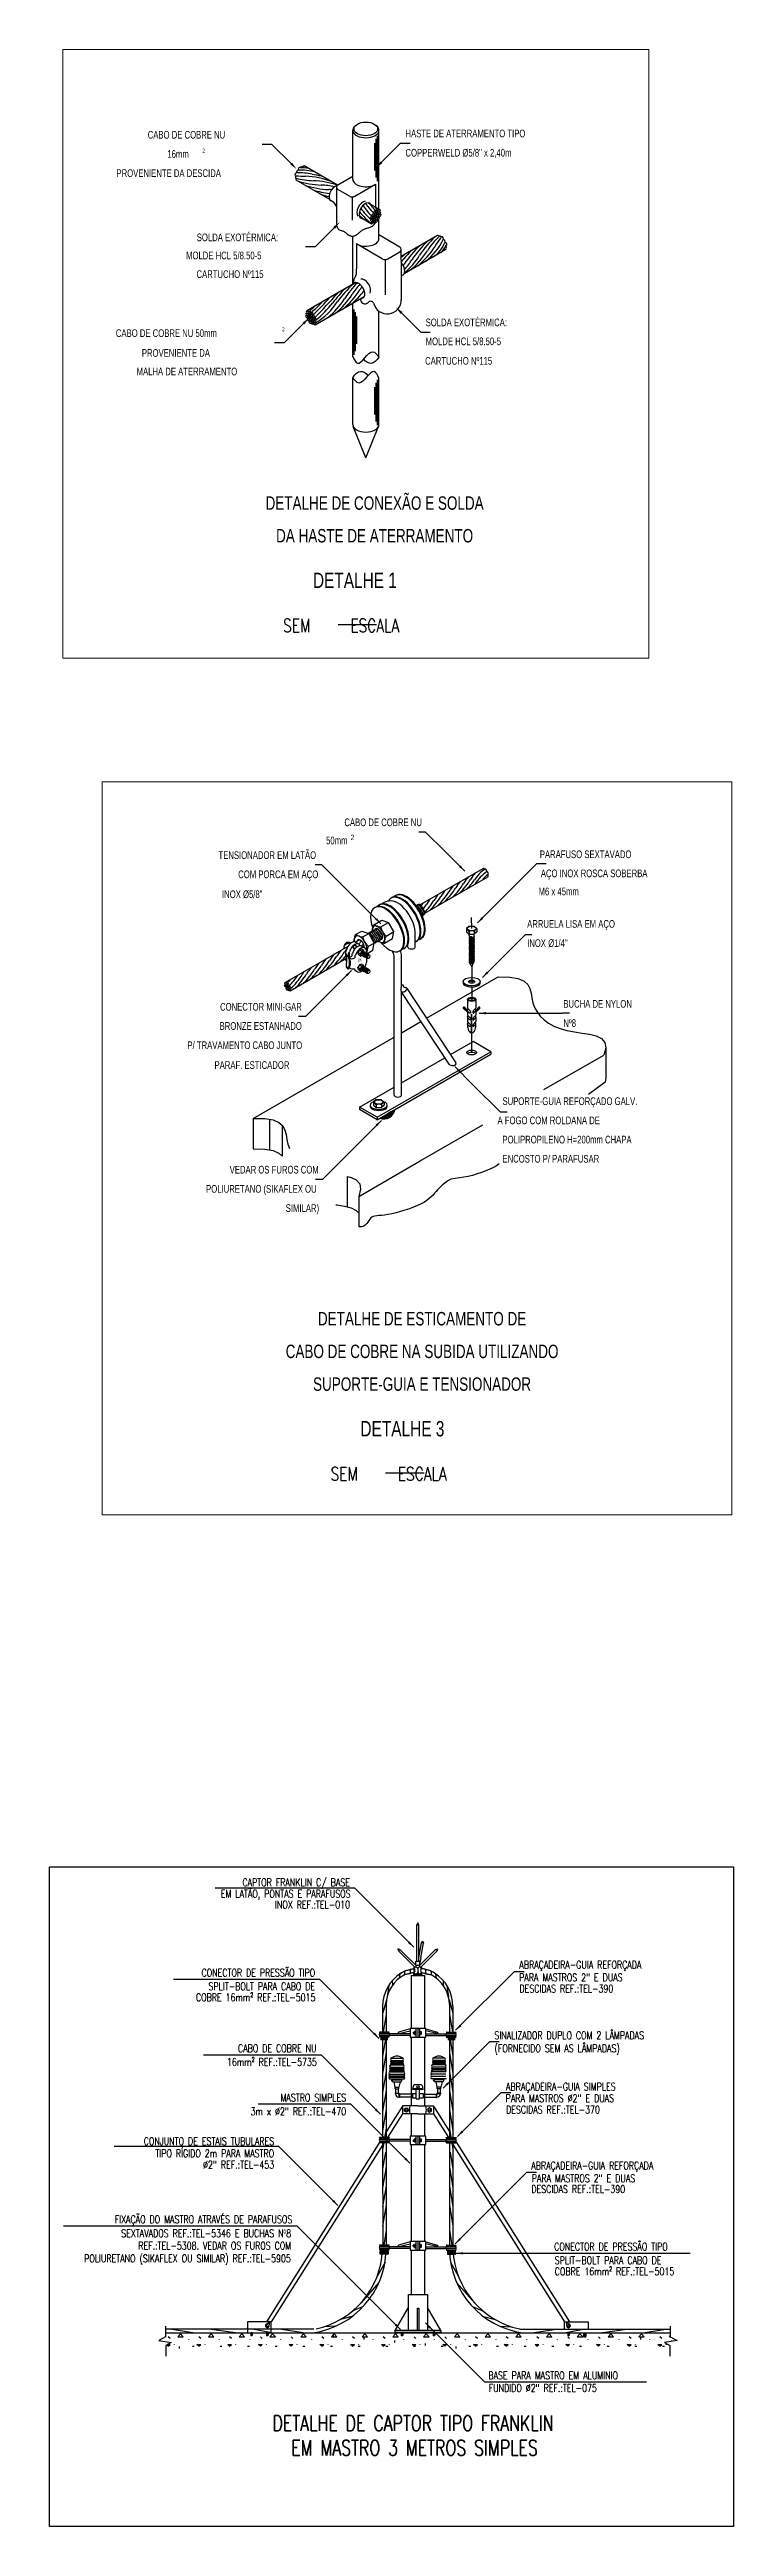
# Model space of a CAD drawing. Header units: inches. Extents: x 462047 to 462370, y 9198028 to 9198209.
# Drawn here: x 462324.67 to 462338.02, y 9198132.79 to 9198181.17 of the extents above; entities that cross this region are included whole.
import ezdxf
from ezdxf.enums import TextEntityAlignment as Align

# ---------------------------------------------------------------- set-up
doc = ezdxf.new("R2010")
doc.units = ezdxf.units.IN
doc.header["$MEASUREMENT"] = 0
doc.linetypes.add('DASHDOT', pattern=[1, 0.5, -0.25, 0, -0.25])
for name, color, linetype in [('C01', 1, 'Continuous'), ('C02', 2, 'Continuous'), ('C025', 42, 'Continuous'), ('C03', 3, 'Continuous'), ('C04', 4, 'Continuous'), ('C05', 4, 'Continuous'), ('DASHDOT', 1, 'DASHDOT'), ('I-N0RM0-INST', 4, 'Continuous'), ('I-NORMO_INST', 4, 'Continuous')]:
    doc.layers.add(name, color=color, linetype=linetype)
doc.layers.add('I-LIN_CHAMADA', color=9, linetype='Continuous', lineweight=9)
doc.styles.add('100CL', font='romans.shx', dxfattribs={"height": 2.5})
doc.styles.add('140CL', font='ACENT.shx', dxfattribs={"height": 3.5})
doc.styles.add('80CL', font='ACENT.shx', dxfattribs={"height": 2})
doc.styles.add('ROMANS', font='romans.shx', dxfattribs={"width": 0.75, "height": 0.1})

msp = doc.modelspace()

# ---------------------------------------------------------------- texts
at = {"layer": 'C03', "style": '80CL', "width": 0.75}
for s, height, p in [('CABO DE COBRE NU ', 0.14999999999997, (462326.5894194196, 9198179.500595171)), ('HASTE DE ATERRAMENTO TIPO ', 0.1500000000000117, (462331.6211656871, 9198179.52641319)), ('16mm', 0.14999999999997, (462326.9727323387, 9198179.125982055)), ('2', 0.07500000000000001, (462327.6556171819, 9198179.19172367)), ('COPPERWELD %%C5/8" x 2,40m', 0.1500000000000117, (462331.6213174891, 9198179.149931667)), ('PROVENIENTE DA DESCIDA', 0.14999999999997, (462325.9789771243, 9198178.751001142)), ('SOLDA EXOTÉRMICA: ', 0.1500000000000284, (462327.5468716194, 9198177.496828752)), ('MOLDE HCL 5/8.50-5 ', 0.1500000000000284, (462327.3384541791, 9198177.143214386)), ('CARTUCHO Nº115', 0.1499999999999858, (462327.5415744096, 9198176.778547661)), ('CABO DE COBRE NU 50mm ', 0.14999999999997, (462325.9670353786, 9198175.626483455)), ('2', 0.07500000000000001, (462329.2099612933, 9198175.702231195)), ('SOLDA EXOTÉRMICA: ', 0.1500000000000284, (462332.0148238705, 9198175.83596281)), ('PROVENIENTE DA', 0.14999999999997, (462326.4750095718, 9198175.239482515)), ('CARTUCHO Nº115', 0.1499999999999858, (462332.004811531, 9198175.085497202)), ('MOLDE HCL 5/8.50-5', 0.1500000000000284, (462332.0148238705, 9198175.466218999)), ('MALHA DE ATERRAMENTO', 0.14999999999997, (462326.3722431413, 9198174.877289882))]:
    msp.add_text(s, height=height, dxfattribs=at).set_placement(p, align=Align.MIDDLE_LEFT)
for s, height, p in [('CABO DE COBRE NU', 0.15, (462331.9417247882, 9198165.99731322)), ('TENSIONADOR EM LATÃO ', 0.15, (462329.9187611474, 9198165.356474161)), ('50mm', 0.15, (462330.4891247713, 9198165.642778073)), ('COM PORCA EM AÇO', 0.15, (462329.9187611474, 9198164.981474161)), ('INOX %%C5/8"', 0.15, (462328.8292596684, 9198164.592385981)), ('BRONZE ESTANHADO', 0.15, (462329.5974809257, 9198162.019215425)), ('CONECTOR MINI-GAR', 0.15, (462329.5974809257, 9198162.394215425)), ('P/ TRAVAMENTO CABO JUNTO', 0.15, (462329.6049970522, 9198161.643864078)), ('PARAF. ESTICADOR', 0.1499999999999957, (462329.3561185966, 9198161.256353168)), ('VEDAR OS FUROS COM', 0.15, (462329.9280046441, 9198159.212999463)), ('POLIURETANO (SIKAFLEX OU ', 0.15, (462329.9280046441, 9198158.837999463)), ('SIMILAR)', 0.15, (462329.9355207706, 9198158.462648116))]:
    msp.add_text(s, height=height, dxfattribs=at).set_placement(p, align=Align.RIGHT)
for s, height, p in [('2', 0.1050000000000026, (462330.548967341, 9198165.724477788)), ('PARAFUSO SEXTAVADO', 0.15, (462334.2441759881, 9198165.373120936)), ('AÇO INOX ROSCA SOBERBA', 0.15, (462334.2639995273, 9198165.000414276)), ('M6 x 45mm', 0.15, (462334.219539106, 9198164.646877928)), ('ARRUELA LISA EM AÇO', 0.15, (462333.9970879891, 9198164.013284095)), ('INOX %%C1/4"', 0.15, (462333.9970879891, 9198163.638284095)), ('BUCHA DE NYLON', 0.15, (462334.7036564107, 9198162.451615546)), ('Nº8', 0.15, (462334.7036564107, 9198162.076615546)), ('SUPORTE-GUIA REFORÇADO GALV.', 0.15, (462333.5149336412, 9198160.550807012)), (' A FOGO COM ROLDANA DE', 0.15, (462333.3774302684, 9198160.175807012)), ('POLIPROPILENO H=200mm CHAPA', 0.15, (462333.5149336412, 9198159.800807012)), ('ENCOSTO P/ PARAFUSAR', 0.15, (462333.5149336412, 9198159.425807012))]:
    msp.add_text(s, height=height, dxfattribs=at).set_placement(p)
at = {"layer": 'C03', "extrusion": (0.7254085359855991, -0.2263197660368882, 0.650047551660829), "style": '140CL', "width": 0.75}
for s, height, rotation, p in [('TEL-', 0.03402038931275608, 25.54954898268452, (8918434.652063318, 1493905.288736829, -1746347.518868167)), ('583', 0.03402038931273788, 25.54954898268406, (8918434.673924789, 1493905.233135611, -1746347.518868165))]:
    msp.add_text(s, height=height, rotation=rotation, dxfattribs=at).set_placement(p, align=Align.MIDDLE)
at = {"layer": 'C04', "color": 5, "style": '140CL', "width": 0.75}
for s, height, p in [('DETALHE DE CONEXÃO E SOLDA', 0.2625000000000572, (462331.0187666515, 9198172.09792317)), ('DA HASTE DE ATERRAMENTO', 0.2625000000000288, (462331.0187666515, 9198171.459458418)), ('DETALHE DE ESTICAMENTO DE', 0.2625000000000572, (462331.9456331184, 9198156.16739495)), ('CABO DE COBRE NA SUBIDA UTILIZANDO', 0.2625000000000572, (462331.9456331184, 9198155.528930197)), ('SUPORTE-GUIA E TENSIONADOR', 0.2625000000000288, (462331.9456331184, 9198154.890465444))]:
    msp.add_text(s, height=height, dxfattribs=at).set_placement(p, align=Align.BOTTOM_CENTER)
at = {"layer": 'C04', "color": 5, "style": '100CL', "width": 0.75}
for p in [(462329.2331548194, 9198169.784664532), (462330.1600212864, 9198153.215671558)]:
    msp.add_text('SEM     ESCALA', height=0.2625, dxfattribs=at).set_placement(p)
at = {"layer": 'C04', "style": '140CL', "width": 0.75}
msp.add_text('DETALHE 3', height=0.3, dxfattribs=at).set_placement((462330.7420665806, 9198154.079190549))
at = {"layer": 'C05', "style": '140CL', "width": 0.75}
msp.add_text('DETALHE 1', height=0.3, dxfattribs=at).set_placement((462329.8152001136, 9198170.648183523))
at = {"layer": 'I-N0RM0-INST', "style": 'ROMANS', "width": 0.75}
for s, p in [('EM LATÃO, PONTAS E PARAFUSOS', (462330.5504596694, 9198145.070406383)), ('CAPTOR FRANKLIN C/ BASE', (462330.5363228814, 9198145.292866876)), ('INOX REF.:TEL-010', (462330.5392362889, 9198144.859141422)), ('CONECTOR DE PRESSÃO TIPO', (462329.8585221965, 9198143.52742212)), ('SPLIT-BOLT PARA CABO DE', (462329.8579312955, 9198143.26189843)), ('COBRE 16mm² REF.:TEL-5015', (462329.8644155075, 9198143.047004446)), ('16mm² REF.:TEL-5735', (462329.8912736737, 9198141.783995958)), ('CABO DE COBRE NU', (462329.8851830474, 9198142.051909724)), ('3m x %%c2" REF.:TEL-470', (462330.4634621639, 9198140.8194571)), ('MASTRO SIMPLES', (462330.4634621639, 9198141.088697637)), ('CONJUNTO DE ESTAIS TUBULARES', (462329.0579258175, 9198140.237890806)), ('TIPO RÍGIDO 2m PARA MASTRO', (462329.0577708102, 9198139.999268102)), ('%%c2" REF.:TEL-453', (462329.057916675, 9198139.77845228)), ('FIXAÇÃO DO MASTRO ATRAVÉS DE PARAFUSOS', (462329.4116370913, 9198138.710699752)), ('SEXTAVADOS REF.:TEL-5346 E BUCHAS Nº8', (462329.3898330583, 9198138.438741157)), ('POLIURETANO (SIKAFLEX OU SIMILAR) REF.:TEL-5905', (462329.3834899428, 9198137.947335303)), ('REF.:TEL-5308. VEDAR OS FUROS COM', (462329.3896003328, 9198138.19631814))]:
    msp.add_text(s, height=0.15, dxfattribs=at).set_placement(p, align=Align.RIGHT)
for s, p in [('ABRAÇADEIRA-GUIA REFORÇADA', (462333.8455198118, 9198143.758940814)), ('PARA MASTROS 2" E DUAS', (462333.8410077402, 9198143.51091241)), ('DESCIDAS REF.:TEL-390', (462333.8464784786, 9198143.293268355)), ('SINALIZADOR DUPLO COM 2 LÂMPADAS', (462333.3578209651, 9198142.379553223)), ('(FORNECIDO SEM AS LÂMPADAS)', (462333.3581270055, 9198142.126022426)), ('ABRAÇADEIRA-GUIA SIMPLES', (462333.5839141301, 9198141.37828576)), ('PARA MASTROS %%c2" E DUAS', (462333.5771345497, 9198141.153107129)), ('DESCIDAS REF.:TEL-370', (462333.5848727968, 9198140.929988332)), ('ABRAÇADEIRA-GUIA REFORÇADA', (462334.0778574767, 9198139.837355163)), ('DESCIDAS REF.:TEL-390', (462334.0787576256, 9198139.376480995)), ('PARA MASTROS 2" E DUAS', (462334.0862989363, 9198139.588989258)), ('CONECTOR DE PRESSÃO TIPO', (462334.5235026797, 9198138.25430033)), ('SPLIT-BOLT PARA CABO DE', (462334.5357507361, 9198137.98810867)), ('COBRE 16mm² REF.:TEL-5015', (462334.5357507361, 9198137.769695828)), ('BASE PARA MASTRO EM ALUMINIO', (462333.2394491459, 9198135.737530826)), ('FUNDIDO %%C2" REF.:TEL-075', (462333.2470311697, 9198135.492571121))]:
    msp.add_text(s, height=0.15, dxfattribs=at).set_placement(p, align=Align.MIDDLE_LEFT)
at = {"layer": 'I-NORMO_INST', "style": 'ROMANS', "width": 0.75}
for s, p in [('DETALHE DE CAPTOR TIPO FRANKLIN', (462331.7697929409, 9198134.564482726)), ('EM MASTRO 3 METROS SIMPLES', (462331.7989550863, 9198134.084070398))]:
    msp.add_text(s, height=0.3, dxfattribs=at).set_placement(p, align=Align.BOTTOM_CENTER)

# ---------------------------------------------------------------- blocks, each defined once
blk = doc.blocks.new('*X52')
at = {"color": 0, "linetype": 'ByBlock'}
for p, q in [((387.0282325126757, 152.5970814602217), (387.0282325126757, 152.6700118890051)), ((387.0407325126757, 152.5970814602217), (387.0407325126757, 152.6700118890051)), ((387.0532325126757, 152.5970814602217), (387.0532325126757, 152.6700118890051)), ((387.0657325126757, 152.5970814602217), (387.0657325126757, 152.6700118890051)), ((387.0782325126757, 152.5970814602217), (387.0782325126757, 152.6700118890051))]:
    blk.add_line(p, q, dxfattribs=at)
blk = doc.blocks.new('*X53')
at = {"color": 0}
for p, q in [((181.7669376379921, 175.7203638717873), (181.7849145957253, 175.7383408295205)), ((181.7672166996467, 175.7383206029716), (181.7843897180853, 175.7554936214102)), ((181.7674151780426, 175.7031637423081), (181.7861987949396, 175.7219473592052)), ((181.7682906800659, 175.7570722529205), (181.772783987989, 175.7615655608436)), ((181.7747336884409, 175.6928045831768), (181.785406823236, 175.7034777179718))]:
    blk.add_line(p, q, dxfattribs=at)
blk = doc.blocks.new('*X54')
at = {"color": 0}
for p, q in [((181.7669376379921, 175.7203638717873), (181.7849145957253, 175.7383408295205)), ((181.7672166996467, 175.7383206029716), (181.7843897180853, 175.7554936214102)), ((181.7674151780426, 175.7031637423081), (181.7861987949396, 175.7219473592052)), ((181.7682906800659, 175.7570722529205), (181.772783987989, 175.7615655608436)), ((181.7747336884409, 175.6928045831768), (181.785406823236, 175.7034777179718))]:
    blk.add_line(p, q, dxfattribs=at)
blk = doc.blocks.new('*X55')
at = {"color": 0}
for p, q in [((221.6364843471078, 187.6540655608436), (221.6576249266823, 187.6540655608436)), ((221.6364843471078, 187.6165655608436), (221.6964349880724, 187.6165655608436)), ((221.6364843471078, 187.5790655608436), (221.7601148732245, 187.5790655608436)), ((221.6364843471078, 187.5415655608436), (222.5761967709881, 187.5415655608436)), ((221.6364843471078, 187.5040655608436), (222.5762602068969, 187.5040655608436)), ((221.6364843471078, 187.4665655608436), (222.5763236428056, 187.4665655608436)), ((221.6364843471078, 187.4290655608436), (222.5763870787144, 187.4290655608436)), ((221.6364843471078, 187.3915655608436), (222.5764505146231, 187.3915655608436)), ((221.9694622995967, 187.5790655608436), (222.250235265356, 187.5790655608436)), ((222.0331421847487, 187.6165655608436), (222.1865560925631, 187.6165655608436)), ((222.0719522461389, 187.6540655608436), (222.1477462951616, 187.6540655608436)), ((222.0986221377998, 187.6915655608435), (222.1210765657837, 187.6915655608435)), ((222.4595857146437, 187.5790655608436), (222.5761333350793, 187.5790655608436)), ((222.5232648874365, 187.6165655608436), (222.5760698991706, 187.6165655608436)), ((222.5620746848381, 187.6540655608436), (222.5760064632618, 187.6540655608436))]:
    blk.add_line(p, q, dxfattribs=at)
blk = doc.blocks.new('*X56')
at = {"color": 0}
for p, q in [((181.7669376379921, 175.7203638717873), (181.7849145957253, 175.7383408295205)), ((181.7672166996467, 175.7383206029716), (181.7843897180853, 175.7554936214102)), ((181.7674151780426, 175.7031637423081), (181.7861987949396, 175.7219473592052)), ((181.7682906800659, 175.7570722529205), (181.772783987989, 175.7615655608436)), ((181.7747336884409, 175.6928045831768), (181.785406823236, 175.7034777179718))]:
    blk.add_line(p, q, dxfattribs=at)
blk = doc.blocks.new('*X57')
at = {"color": 0}
for p, q in [((181.7669376379921, 175.7203638717873), (181.7849145957253, 175.7383408295205)), ((181.7672166996467, 175.7383206029716), (181.7843897180853, 175.7554936214102)), ((181.7674151780426, 175.7031637423081), (181.7861987949396, 175.7219473592052)), ((181.7682906800659, 175.7570722529205), (181.772783987989, 175.7615655608436)), ((181.7747336884409, 175.6928045831768), (181.785406823236, 175.7034777179718))]:
    blk.add_line(p, q, dxfattribs=at)

# ---------------------------------------------------------------- hatches: boundary and pattern name
at = {"layer": 'C01'}
h = msp.add_hatch(dxfattribs=at)
h.set_pattern_fill('CONCRE', color=256, scale=0.6000000000000001, style=0)
h.set_pattern_definition([(0, (462323.8749677574, 9198127.007300258), (0.6000000000000001, 0.6000000000000001), [0.075, -0.525]), (90, (462323.8749677574, 9198127.007300258), (-0.6000000000000001, 0.6000000000000001), [0.075, -0.525]), (135, (462323.9499677574, 9198127.007300258), (-0.599999998993181, 0), [0.10606602, -0.7424621400000002]), (0, (462323.9499677574, 9198127.344800256), (0.6000000000000001, 0.6000000000000001), [0.075, -0.525]), (45, (462323.9874677574, 9198127.307300257), (0, 0.599999998993181), [0.05303298, -0.79549512]), (135, (462323.9874677574, 9198127.307300257), (-0.599999998993181, 0), [0.05303298, -0.79549512]), (0, (462324.1749677574, 9198127.494800257), (0.6000000000000001, 0.6000000000000001), [0.10606602, -0.49393398]), (45, (462324.1749677574, 9198127.494800257), (0, 0.599999998993181), [0.075, -0.7735281600000002]), (135, (462324.2810337775, 9198127.494800257), (-0.599999998993181, 0), [0.075, -0.7735281600000002]), (90, (462324.2874677575, 9198127.157300256), (-0.6000000000000001, 0.6000000000000001), [0.075, -0.525]), (45, (462324.2874677575, 9198127.157300256), (0, 0.599999998993181), [0.05303298, -0.79549512]), (135, (462324.3249677574, 9198127.194800258), (-0.599999998993181, 0), [0.05303298, -0.79549512]), (0, (462323.9499677574, 9198127.157300256), (0.6000000000000001, 0.6000000000000001), [0.0375, -0.5025000000000001]), (0, (462324.3999677575, 9198127.307300257), (0.6000000000000001, 0.6000000000000001), [0.0375, -0.5025000000000001]), (90, (462324.2124677575, 9198127.382300258), (-0.6000000000000001, 0.6000000000000001), [0.0375, -0.5025000000000001]), (135, (462324.2874677575, 9198127.044800257), (-0.599999998993181, 0), [0.05303298, -0.79549512]), (135, (462324.0249677575, 9198127.457300257), (-0.599999998993181, 0), [0.05303298, -0.79549512]), (45, (462324.1562177574, 9198127.204175256), (0, 0.599999998993181), [0.05303298, -0.79549512]), (90, (462324.0812177574, 9198127.082300257), (-0.6000000000000001, 0.6000000000000001), [0.009375, -0.5906250000000001]), (90, (462324.1093427574, 9198127.335425258), (-0.6000000000000001, 0.6000000000000001), [0.009375, -0.5906250000000001]), (90, (462324.3905927574, 9198127.438550256), (-0.6000000000000001, 0.6000000000000001), [0.009375, -0.5906250000000001]), (90, (462324.3999677575, 9198127.119800257), (-0.6000000000000001, 0.6000000000000001), [0.009375, -0.5906250000000001])])
h.paths.add_polyline_path([(462332.1748532675, 9198136.517258877), (462332.1830835614, 9198136.525518112), (462332.1821635747, 9198136.527144026), (462332.1839049603, 9198136.531767255), (462332.1814884315, 9198136.534430811), (462332.1838914029, 9198136.539492035), (462332.1836703022, 9198136.53978658), (462332.1691858347, 9198136.525251182), (462332.1684689539, 9198136.524015358), (462332.1721345129, 9198136.519175913)], flags=0)
h.paths.add_polyline_path([(462328.9310303166, 9198136.524833594), (462328.9165458478, 9198136.539368995), (462328.9163247471, 9198136.539074449), (462328.9187277185, 9198136.534013225), (462328.9163111897, 9198136.531349668), (462328.9180525753, 9198136.526726441), (462328.9171325887, 9198136.525100525), (462328.9253628826, 9198136.51684129), (462328.9280816371, 9198136.518758327), (462328.9317471961, 9198136.523597771)], flags=0)
h.paths.add_polyline_path([(462328.9314225247, 9198136.538119672), (462328.9175600886, 9198136.55203085), (462328.9184250307, 9198136.550246052), (462328.9163383045, 9198136.546799231), (462328.9187422534, 9198136.542294983), (462328.9165458479, 9198136.539368995), (462328.9310303152, 9198136.524833595), (462328.9297520531, 9198136.52703718), (462328.9320772632, 9198136.531008353), (462328.9297642624, 9198136.533993855)], flags=0)
h.paths.add_polyline_path([(462334.802978222, 9198136.51684129), (462334.811208516, 9198136.525100525), (462334.8102885294, 9198136.526726441), (462334.812029915, 9198136.531349668), (462334.8096133862, 9198136.534013225), (462334.8120163576, 9198136.539074449), (462334.8117952567, 9198136.539368995), (462334.7973107899, 9198136.524833595), (462334.7965939086, 9198136.523597771), (462334.8002594676, 9198136.518758327)], flags=0)
h.paths.add_polyline_path([(462331.5524879147, 9198136.57037715), (462331.5550871607, 9198136.570372589), (462331.5599534952, 9198136.570364049), (462331.5585520508, 9198136.566895515), (462331.5582762074, 9198136.56621281), (462331.5599399378, 9198136.562639266), (462331.5582610911, 9198136.557599783), (462331.5602429157, 9198136.554614862), (462331.5593562549, 9198136.552408818), (462331.5582471376, 9198136.549649294), (462331.5602295436, 9198136.546995645), (462331.5579043334, 9198136.543024471), (462331.5598849953, 9198136.53937701), (462331.5595474793, 9198136.538537258), (462331.5578892171, 9198136.534411442), (462331.560202218, 9198136.53142594), (462331.5578770078, 9198136.527454766), (462331.55915527, 9198136.525251182), (462331.5598721508, 9198136.524015358), (462331.5562065918, 9198136.519175913), (462331.5534878373, 9198136.517258877), (462331.5521338115, 9198136.516304133), (462331.5484818099, 9198136.519189471), (462331.544422587, 9198136.524042472), (462331.5452575433, 9198136.525518112), (462331.54617753, 9198136.527144026), (462331.5444361444, 9198136.531767255), (462331.5468526732, 9198136.534430811), (462331.5444497018, 9198136.539492035), (462331.5446708025, 9198136.53978658), (462331.5468672081, 9198136.54271257), (462331.5444632592, 9198136.547216818), (462331.5465499854, 9198136.550663639), (462331.5456850434, 9198136.552448437), (462331.5444768166, 9198136.5549416), (462331.5458998424, 9198136.557621477), (462331.544490374, 9198136.56266638), (462331.5461137549, 9198136.565697882), (462331.5465778925, 9198136.566564614), (462331.5445121685, 9198136.570375966), (462331.5406415009, 9198136.57037539), (462331.536779097, 9198136.570374817), (462329.0013518822, 9198136.569997983), (462328.9086541897, 9198136.569984207), (462328.6305611122, 9198136.569942875), (462328.6266987083, 9198136.569942301), (462328.6226162255, 9198136.569941694), (462328.6214358202, 9198136.567020226), (462328.6211599768, 9198136.566337522), (462328.6228237072, 9198136.562763976), (462328.6211448604, 9198136.557724493), (462328.623126685, 9198136.554739572), (462328.6222400243, 9198136.55253353), (462328.6211309069, 9198136.549774006), (462328.6231133129, 9198136.547120355), (462328.6207881027, 9198136.54314918), (462328.6227687646, 9198136.53950172), (462328.6224312486, 9198136.538661968), (462328.6207729864, 9198136.534536151), (462328.6230859872, 9198136.53155065), (462328.6207607771, 9198136.527579475), (462328.6220390394, 9198136.525375891), (462328.6227559201, 9198136.524140067), (462328.6190903612, 9198136.519300623), (462328.6163716066, 9198136.517383587), (462328.6150175808, 9198136.516428843), (462328.6113655792, 9198136.519314181), (462328.6073063563, 9198136.524167182), (462328.6081413126, 9198136.525642822), (462328.6090612994, 9198136.527268738), (462328.6073199137, 9198136.531891964), (462328.6097364425, 9198136.53455552), (462328.6073334711, 9198136.539616745), (462328.6075545719, 9198136.53991129), (462328.6097509774, 9198136.542837279), (462328.6073470286, 9198136.547341527), (462328.6094337548, 9198136.550788349), (462328.6085688127, 9198136.552573146), (462328.6073605859, 9198136.55506631), (462328.6087836117, 9198136.557746187), (462328.6073741434, 9198136.562791092), (462328.6089975243, 9198136.565822594), (462328.6094616618, 9198136.566689324), (462328.6077001035, 9198136.569939477), (462328.6035242852, 9198136.569938855), (462328.5996618814, 9198136.569938282), (462328.5378634197, 9198136.569929097), (462326.9375013871, 9198136.56969124), (462326.9375013871, 9198136.492697801), (462326.8043048939, 9198136.420947522), (462327.0493250615, 9198136.378932126), (462326.9443164183, 9198136.322911602), (462326.9443164183, 9198136.24839588), (462336.7840246864, 9198136.249858325), (462336.7840246864, 9198136.322911602), (462336.6790160433, 9198136.378932126), (462336.9240362108, 9198136.420947522), (462336.7908397176, 9198136.492697801), (462336.7908397176, 9198136.57115571), (462336.2579186667, 9198136.571076505), (462335.4281352882, 9198136.570953175), (462334.7228559859, 9198136.570848353), (462334.0990747648, 9198136.570755642), (462333.905707459, 9198136.570726903)])
h.paths.add_polyline_path([(462332.1732539444, 9198136.570372589), (462332.1697890538, 9198136.566895515), (462332.1700648973, 9198136.56621281), (462332.1684011669, 9198136.562639266), (462332.1700800136, 9198136.557599783), (462332.168098189, 9198136.554614862), (462332.1689848496, 9198136.552408818), (462332.1822273498, 9198136.565697882), (462332.1838507307, 9198136.56266638), (462332.1824412624, 9198136.557621477), (462332.1838642881, 9198136.5549416), (462332.1826560614, 9198136.552448437), (462332.1817911193, 9198136.550663639), (462332.1838778455, 9198136.547216818), (462332.1814738966, 9198136.54271257), (462332.1836703022, 9198136.53978658), (462332.1838914029, 9198136.539492035), (462332.1814884315, 9198136.534430811), (462332.1839049603, 9198136.531767255), (462332.1821635747, 9198136.527144026), (462332.1830835614, 9198136.525518112), (462332.1839185177, 9198136.524042472), (462332.1798592948, 9198136.519189471), (462332.1762072932, 9198136.516304133), (462332.1748532674, 9198136.517258877), (462332.1721345129, 9198136.519175913), (462332.1684689539, 9198136.524015358), (462332.1691858347, 9198136.525251182), (462332.1704640969, 9198136.527454766), (462332.1681388868, 9198136.53142594), (462332.1704518877, 9198136.534411442), (462332.1687936254, 9198136.538537258), (462332.1684561095, 9198136.53937701), (462332.1704367713, 9198136.543024471), (462332.1681115611, 9198136.546995645), (462332.1700939672, 9198136.549649294), (462332.1689848498, 9198136.552408818), (462332.168098189, 9198136.554614862), (462332.1700800136, 9198136.557599783), (462332.1684011669, 9198136.562639266), (462332.1700648973, 9198136.56621281), (462332.1697890538, 9198136.566895515), (462332.1683876095, 9198136.570364049)], flags=16)
h.paths.add_polyline_path([(462328.9318149831, 9198136.56222168), (462328.9301361364, 9198136.557182197), (462328.932117961, 9198136.554197276), (462328.9312313002, 9198136.551991234), (462328.9301221829, 9198136.54923171), (462328.9321045889, 9198136.546578059), (462328.9297793787, 9198136.542606885), (462328.9317600405, 9198136.538959423), (462328.9314225246, 9198136.538119672), (462328.9297642624, 9198136.533993855), (462328.9320772632, 9198136.531008353), (462328.9297520531, 9198136.52703718), (462328.9310303152, 9198136.524833595), (462328.9317471961, 9198136.523597771), (462328.9280816371, 9198136.518758327), (462328.9253628826, 9198136.51684129), (462328.9240088568, 9198136.515886547), (462328.9203568552, 9198136.518771885), (462328.9162976323, 9198136.523624886), (462328.9171325886, 9198136.525100525), (462328.9180525753, 9198136.526726441), (462328.9163111897, 9198136.531349668), (462328.9187277185, 9198136.534013225), (462328.9163247471, 9198136.539074449), (462328.9165458478, 9198136.539368995), (462328.9187422534, 9198136.542294983), (462328.9163383045, 9198136.546799231), (462328.9184250307, 9198136.550246052), (462328.9175600886, 9198136.55203085), (462328.9163518619, 9198136.554524014), (462328.9177748876, 9198136.55720389), (462328.9163654193, 9198136.562248796), (462328.9179888003, 9198136.565280298), (462328.9312313002, 9198136.551991234), (462328.932117961, 9198136.554197276), (462328.9301361364, 9198136.557182197), (462328.9318149831, 9198136.56222168), (462328.9301512527, 9198136.565795226), (462328.9304270963, 9198136.56647793), (462328.926962206, 9198136.569955003), (462328.9318285405, 9198136.569946462), (462328.9304270961, 9198136.56647793), (462328.9301512527, 9198136.565795226)], flags=0)
h.paths.add_polyline_path([(462334.8013788989, 9198136.569955004), (462334.7979140085, 9198136.56647793), (462334.798189852, 9198136.565795226), (462334.7965261216, 9198136.56222168), (462334.7982049683, 9198136.557182197), (462334.7962231437, 9198136.554197276), (462334.7971098042, 9198136.551991234), (462334.8103523044, 9198136.565280298), (462334.8119756854, 9198136.562248796), (462334.8105662171, 9198136.55720389), (462334.8119892428, 9198136.554524014), (462334.8107810161, 9198136.55203085), (462334.809916074, 9198136.550246052), (462334.8120028002, 9198136.546799231), (462334.8095988513, 9198136.542294983), (462334.8117952567, 9198136.539368995), (462334.8120163576, 9198136.539074449), (462334.8096133862, 9198136.534013225), (462334.812029915, 9198136.531349668), (462334.8102885294, 9198136.526726441), (462334.811208516, 9198136.525100525), (462334.8120434724, 9198136.523624886), (462334.8079842495, 9198136.518771885), (462334.8043322479, 9198136.515886547), (462334.8029782219, 9198136.51684129), (462334.8002594676, 9198136.518758327), (462334.7965939086, 9198136.523597771), (462334.7973107899, 9198136.524833595), (462334.7985890517, 9198136.52703718), (462334.7962638415, 9198136.531008353), (462334.7985768424, 9198136.533993855), (462334.79691858, 9198136.538119672), (462334.7965810642, 9198136.538959423), (462334.798561726, 9198136.542606885), (462334.7962365159, 9198136.546578059), (462334.7982189219, 9198136.54923171), (462334.7971098044, 9198136.551991234), (462334.7962231437, 9198136.554197276), (462334.7982049683, 9198136.557182197), (462334.7965261216, 9198136.56222168), (462334.798189852, 9198136.565795226), (462334.7979140085, 9198136.56647793), (462334.7965125642, 9198136.569946462)], flags=0)
h.paths.add_polyline_path([(462335.1104262352, 9198136.558908364), (462335.1129445053, 9198136.551349139), (462335.1099717683, 9198136.546871759), (462335.1113017594, 9198136.543562694), (462335.1311655096, 9198136.56349629), (462335.1336005809, 9198136.558949037), (462335.1314863784, 9198136.551381681), (462335.133620917, 9198136.547361864), (462335.1318085769, 9198136.54362212), (462335.1305111638, 9198136.540944923), (462335.1336412531, 9198136.535774691), (462335.1300353298, 9198136.529018318), (462335.1333299382, 9198136.524629334), (462335.1336615892, 9198136.524187518), (462335.1300571322, 9198136.516595682), (462335.1336819253, 9198136.512600346), (462335.1310698469, 9198136.505665505), (462335.132449827, 9198136.50322663), (462335.1337022614, 9198136.501013173), (462335.1276134271, 9198136.49373367), (462335.1221354247, 9198136.489405664), (462335.120104386, 9198136.49083778), (462335.1160262542, 9198136.493713334), (462335.1105279157, 9198136.5009725), (462335.1116032369, 9198136.502826236), (462335.1135206303, 9198136.506131612), (462335.110032815, 9198136.512088375), (462335.1135023163, 9198136.516566627), (462335.111014923, 9198136.52275535), (462335.110508649, 9198136.524014978), (462335.1134796418, 9198136.52948617), (462335.1099918265, 9198136.535442932), (462335.1129654356, 9198136.539423408), (462335.1113017595, 9198136.543562694), (462335.1099717683, 9198136.546871759), (462335.1129445053, 9198136.551349139), (462335.1104262352, 9198136.558908364), (462335.1129218308, 9198136.564268682), (462335.1125080656, 9198136.565292738), (462335.1104058991, 9198136.570495537), (462335.1177054014, 9198136.57050835), (462335.1125080656, 9198136.565292738), (462335.1129218308, 9198136.564268682)], flags=0)

# ---------------------------------------------------------------- linework, layer by layer
at = {"ltscale": 2}
msp.add_lwpolyline([(462324.6729084847, 9198145.674075667), (462338.0241065362, 9198145.674075667), (462338.0241065362, 9198132.788625944), (462324.6729084847, 9198132.788625944)], close=True, dxfattribs=at)
at = {"layer": 'C01'}
for p, q in [((462331.0246518022, 9198178.806076506), (462331.0246518022, 9198179.33927767)), ((462331.0509018022, 9198178.663889527), (462331.0509018022, 9198179.424589856)), ((462331.0771518022, 9198178.592796039), (462331.0771518022, 9198179.477909973)), ((462331.0793148351, 9198178.028733326), (462331.0212517224, 9198178.09793025)), ((462330.6183674272, 9198175.203164378), (462330.6183674272, 9198176.08827831)), ((462330.6446174272, 9198175.274257867), (462330.6446174272, 9198176.034958195)), ((462330.6708674272, 9198175.416444844), (462330.6708674272, 9198175.94964601)), ((462331.0771518022, 9198173.826845309), (462331.0771518022, 9198174.711959241)), ((462331.0246518022, 9198174.040125774), (462331.0246518022, 9198174.57332694)), ((462331.0509018022, 9198173.897938797), (462331.0509018022, 9198174.658639126)), ((462328.9639422488, 9198160.271185974), (462328.9639422488, 9198159.67513444)), ((462329.2165806551, 9198160.148511063), (462329.2165806551, 9198159.55245953)), ((462330.4797726866, 9198159.157712154), (462330.4797726866, 9198158.561660621))]:
    msp.add_line(p, q, dxfattribs=at)
at = {"layer": 'C01', "ltscale": 5}
for p, q in [((462331.2940547577, 9198143.354180342), (462331.2607778361, 9198143.13115488)), ((462331.3647755929, 9198143.450161466), (462331.3651840281, 9198143.35292289)), ((462331.5141367774, 9198143.583915802), (462331.4999344224, 9198143.494928777)), ((462331.6102897002, 9198143.638502931), (462331.5960873453, 9198143.549515909)), ((462331.718164626, 9198143.670831317), (462331.703962271, 9198143.581844294)), ((462332.005396671, 9198143.670831317), (462332.019599026, 9198143.581844294)), ((462332.1132715967, 9198143.638502931), (462332.1274739517, 9198143.549515909)), ((462332.2094245196, 9198143.583915802), (462332.2236268746, 9198143.494928777)), ((462332.3587857041, 9198143.450161466), (462332.3583772689, 9198143.35292289)), ((462332.4295065393, 9198143.354180342), (462332.4627834609, 9198143.13115488)), ((462331.2509397489, 9198143.075765412), (462331.1787683521, 9198142.818735192)), ((462331.2433799575, 9198142.79478207), (462331.1859943658, 9198142.444691066)), ((462332.472621548, 9198143.075765412), (462332.5447929448, 9198142.818735192)), ((462332.4801813395, 9198142.79478207), (462332.5375669312, 9198142.444691066)), ((462331.3024150427, 9198142.34749629), (462331.1147619982, 9198142.347524181)), ((462331.3024289879, 9198142.441322813), (462331.1147759433, 9198142.441350702)), ((462331.2360347618, 9198142.34415521), (462331.1754503474, 9198141.974549215)), ((462331.7710420386, 9198142.439616138), (462331.7980221649, 9198142.439620148)), ((462331.7710420386, 9198142.439616138), (462331.7710456708, 9198142.415177535)), ((462331.7980257971, 9198142.415181546), (462331.7710456708, 9198142.415177535)), ((462331.7735652501, 9198142.415177912), (462331.7980257971, 9198142.415181546)), ((462331.7755420603, 9198142.439470286), (462331.7755456498, 9198142.415318904)), ((462331.7800420602, 9198142.439470954), (462331.7800456498, 9198142.415319573)), ((462331.7845420602, 9198142.439471623), (462331.7845456497, 9198142.415320242)), ((462331.7890420601, 9198142.439472292), (462331.7890456497, 9198142.41532091)), ((462331.7935420601, 9198142.43947296), (462331.7935456496, 9198142.41532158)), ((462331.7935420601, 9198142.43947296), (462331.7935456496, 9198142.41532158)), ((462331.8267622738, 9198142.457674168), (462331.7979061914, 9198142.45766988)), ((462331.8274904634, 9198142.409631697), (462331.7979721793, 9198142.409627311)), ((462331.8274904634, 9198142.409631697), (462331.7979721793, 9198142.409627311)), ((462331.7980194407, 9198142.4579491), (462331.798028346, 9198142.398031723)), ((462331.827485015, 9198142.4462896), (462331.7980211743, 9198142.446285222)), ((462331.798028346, 9198142.398031723), (462331.8274921969, 9198142.39796782)), ((462331.894706551, 9198142.456846802), (462331.9264127878, 9198142.456851514)), ((462331.894706551, 9198142.456846802), (462331.9264127878, 9198142.456851514)), ((462331.8947136503, 9198142.409080444), (462331.9264198871, 9198142.409085156)), ((462331.9264198871, 9198142.409085156), (462331.8947136503, 9198142.409080444)), ((462331.9264216207, 9198142.397421278), (462331.8947153839, 9198142.397416566)), ((462331.9264216207, 9198142.397421278), (462331.8947153839, 9198142.397416566)), ((462331.8948675488, 9198142.445182947), (462331.9264145213, 9198142.445187638)), ((462331.9264145213, 9198142.445187638), (462331.8948675488, 9198142.445182947)), ((462331.9264127878, 9198142.456851514), (462331.9264216207, 9198142.397421278)), ((462331.9264127878, 9198142.456851514), (462331.9264216207, 9198142.397421278)), ((462332.4211323091, 9198142.441322813), (462332.6087853537, 9198142.441350702)), ((462332.4211462542, 9198142.34749629), (462332.6087992988, 9198142.347524181)), ((462332.4875265352, 9198142.34415521), (462332.5481109495, 9198141.974549215)), ((462331.2429791305, 9198142.047480283), (462331.1754503474, 9198141.635508932)), ((462331.5814829574, 9198141.869565772), (462331.3276013781, 9198141.869565772)), ((462331.5814829574, 9198141.824763142), (462331.3276013781, 9198141.824763142)), ((462331.3350684834, 9198141.802361825), (462331.5740158521, 9198141.802361825)), ((462331.3500026939, 9198141.93676972), (462331.5590816416, 9198141.93676972)), ((462331.3500026939, 9198141.891967088), (462331.5590816416, 9198141.891967088)), ((462331.3500026939, 9198141.847164458), (462331.5590816416, 9198141.847164458)), ((462332.1475251208, 9198141.869267685), (462332.4011814792, 9198141.869267685)), ((462332.1475251208, 9198141.8245048), (462332.4011814792, 9198141.8245048)), ((462332.393720998, 9198141.802123357), (462332.1549856019, 9198141.802123357)), ((462332.3788000358, 9198141.936412016), (462332.1699065642, 9198141.936412016)), ((462332.3788000358, 9198141.891649129), (462332.1699065642, 9198141.891649129)), ((462332.3788000358, 9198141.846886244), (462332.1699065642, 9198141.846886244)), ((462332.4805821664, 9198142.047480283), (462332.5481109495, 9198141.635508932)), ((462331.2433799575, 9198141.677497363), (462331.1754503474, 9198141.263080696)), ((462331.2433799575, 9198141.305069126), (462331.1754503474, 9198140.89065246)), ((462331.6113513785, 9198141.600749983), (462331.2977329571, 9198141.600749983)), ((462331.6113513785, 9198141.55594735), (462331.2977329571, 9198141.55594735)), ((462331.596417168, 9198141.735157877), (462331.3126671676, 9198141.735157877)), ((462331.596417168, 9198141.690355247), (462331.3126671676, 9198141.690355247)), ((462331.3201342729, 9198141.66795393), (462331.5889500627, 9198141.66795393)), ((462331.3201342729, 9198141.623151299), (462331.5889500627, 9198141.623151299)), ((462331.3201342729, 9198141.578348666), (462331.5889500627, 9198141.578348666)), ((462331.3350684834, 9198141.757559193), (462331.5740158521, 9198141.757559193)), ((462331.3350684834, 9198141.712756561), (462331.5740158521, 9198141.712756561)), ((462332.1326041585, 9198141.734979026), (462332.4161024414, 9198141.734979026)), ((462332.1326041585, 9198141.690216139), (462332.4161024414, 9198141.690216139)), ((462332.4086419603, 9198141.667834695), (462332.1400646396, 9198141.667834695)), ((462332.4086419603, 9198141.623071808), (462332.1400646396, 9198141.623071808)), ((462332.4086419603, 9198141.578308921), (462332.1400646396, 9198141.578308921)), ((462332.393720998, 9198141.75736047), (462332.1549856019, 9198141.75736047)), ((462332.393720998, 9198141.712597582), (462332.1549856019, 9198141.712597582)), ((462332.4801813395, 9198141.677497363), (462332.5481109495, 9198141.263080696)), ((462332.4801813395, 9198141.305069126), (462332.5481109495, 9198140.89065246)), ((462331.2433799575, 9198140.93264089), (462331.1754503474, 9198140.518224223)), ((462332.4801813395, 9198140.93264089), (462332.5481109495, 9198140.518224223)), ((462331.3041044615, 9198140.379478592), (462331.1147759433, 9198140.379506731)), ((462331.2433799575, 9198140.560212653), (462331.2143061772, 9198140.382842885)), ((462331.7710474413, 9198140.341421273), (462331.7980275676, 9198140.341425283)), ((462331.7710474413, 9198140.341421273), (462331.7710510735, 9198140.316982672)), ((462331.7980311998, 9198140.316986682), (462331.7710510735, 9198140.316982672)), ((462331.7735706528, 9198140.316983046), (462331.7980311998, 9198140.316986682)), ((462331.775547463, 9198140.34127542), (462331.7755510525, 9198140.317124039)), ((462331.780047463, 9198140.341276089), (462331.7800510525, 9198140.317124708)), ((462331.7845474629, 9198140.341276757), (462331.7845510524, 9198140.317125376)), ((462331.7890474629, 9198140.341277428), (462331.7890510524, 9198140.317126045)), ((462331.7935474628, 9198140.341278097), (462331.7935510523, 9198140.317126716)), ((462331.7935474628, 9198140.341278097), (462331.7935510523, 9198140.317126716)), ((462331.8267676766, 9198140.359479304), (462331.7979115941, 9198140.359475015)), ((462331.7980248434, 9198140.359754235), (462331.7980337488, 9198140.299836857)), ((462331.8274904178, 9198140.348094735), (462331.798026577, 9198140.348090356)), ((462331.8947119537, 9198140.358651938), (462331.9264181905, 9198140.35865665)), ((462331.8947119537, 9198140.358651938), (462331.9264181905, 9198140.35865665)), ((462331.926419924, 9198140.346992772), (462331.8948729515, 9198140.346988084)), ((462331.8948729515, 9198140.346988084), (462331.926419924, 9198140.346992772)), ((462331.9264181905, 9198140.35865665), (462331.9264270234, 9198140.299226414)), ((462331.9264181905, 9198140.35865665), (462331.9264270234, 9198140.299226414)), ((462332.4211323091, 9198140.379478842), (462332.6087853537, 9198140.379506731)), ((462332.4801813395, 9198140.560212653), (462332.5092551198, 9198140.382842885)), ((462331.3024150427, 9198140.285652319), (462331.1147619982, 9198140.285680208)), ((462331.22889423, 9198140.099411659), (462331.1754503474, 9198139.773367751)), ((462331.197828341, 9198140.282316916), (462331.1758877378, 9198140.148464365)), ((462331.8274958661, 9198140.311436832), (462331.797977582, 9198140.311432445)), ((462331.8274958661, 9198140.311436832), (462331.797977582, 9198140.311432445)), ((462331.7980337488, 9198140.299836857), (462331.8274975996, 9198140.299772954)), ((462331.9264252898, 9198140.31089029), (462331.8947190531, 9198140.31088558)), ((462331.8947190531, 9198140.31088558), (462331.9264252898, 9198140.31089029)), ((462331.9264270234, 9198140.299226414), (462331.8947207867, 9198140.299221702)), ((462331.9264270234, 9198140.299226414), (462331.8947207867, 9198140.299221702)), ((462332.4211462542, 9198140.285652319), (462332.6087992988, 9198140.285680208)), ((462332.494667067, 9198140.099411659), (462332.5481109495, 9198139.773367751)), ((462332.525732956, 9198140.282316916), (462332.5476735592, 9198140.148464365)), ((462331.2433799575, 9198139.81535618), (462331.1754503474, 9198139.400939515)), ((462331.2433799575, 9198139.442927944), (462331.1754503474, 9198139.028511278)), ((462332.4801813395, 9198139.81535618), (462332.5481109495, 9198139.400939515)), ((462332.4801813395, 9198139.442927944), (462332.5481109495, 9198139.028511278)), ((462331.2433799575, 9198139.070499707), (462331.1754503474, 9198138.656083042)), ((462332.4801813395, 9198139.070499707), (462332.5481109495, 9198138.656083042)), ((462331.2442891958, 9198138.573800217), (462331.1969179675, 9198138.284803614)), ((462332.4792721011, 9198138.573800217), (462332.5266433295, 9198138.284803614)), ((462331.3024150427, 9198138.187610462), (462331.1147619982, 9198138.187638354)), ((462331.3024289879, 9198138.281436985), (462331.1147759433, 9198138.281464875)), ((462331.1804401312, 9198138.184277644), (462331.1770530184, 9198138.16361396)), ((462331.7735670206, 9198138.279577676), (462331.7921811891, 9198138.279580442)), ((462331.7735706528, 9198138.255139075), (462331.7735670206, 9198138.279577676)), ((462331.7738165538, 9198138.279577713), (462331.7735706528, 9198138.255139075)), ((462331.7735706528, 9198138.255139075), (462331.7980311998, 9198138.25514271)), ((462331.7980311998, 9198138.25514271), (462331.7735706528, 9198138.255139075)), ((462331.7980275676, 9198138.279581312), (462331.7738165538, 9198138.279577713)), ((462331.7780052377, 9198138.279578336), (462331.77800887, 9198138.255139735)), ((462331.7821939218, 9198138.279578958), (462331.782197554, 9198138.255140357)), ((462331.7863826058, 9198138.279579582), (462331.7863862381, 9198138.255140979)), ((462331.7905712898, 9198138.279580204), (462331.7905749221, 9198138.255141603)), ((462331.7921811891, 9198138.279580442), (462331.7980275676, 9198138.279581312)), ((462331.7935474628, 9198138.279434126), (462331.7935510523, 9198138.255282743)), ((462331.7935474628, 9198138.279434126), (462331.7935510523, 9198138.255282743)), ((462331.8267676766, 9198138.297635334), (462331.7979115941, 9198138.297631044)), ((462331.8274958661, 9198138.249592861), (462331.797977582, 9198138.249588475)), ((462331.8274958661, 9198138.249592861), (462331.797977582, 9198138.249588475)), ((462331.7980248434, 9198138.297910264), (462331.7980337488, 9198138.237992886)), ((462331.8274904178, 9198138.286250765), (462331.798026577, 9198138.286246385)), ((462331.7980337488, 9198138.237992886), (462331.8274975996, 9198138.237928983)), ((462331.8947119537, 9198138.296807967), (462331.9264181905, 9198138.29681268)), ((462331.8947119537, 9198138.296807967), (462331.9264181905, 9198138.29681268)), ((462331.9264252898, 9198138.24904632), (462331.8947190531, 9198138.249041608)), ((462331.8947190531, 9198138.249041608), (462331.9264252898, 9198138.24904632)), ((462331.9264270234, 9198138.237382442), (462331.8947207867, 9198138.237377731)), ((462331.9264270234, 9198138.237382442), (462331.8947207867, 9198138.237377731)), ((462331.926419924, 9198138.285148801), (462331.8948729515, 9198138.285144111)), ((462331.8948729515, 9198138.285144111), (462331.926419924, 9198138.285148801)), ((462331.9264181905, 9198138.29681268), (462331.9264270234, 9198138.237382442)), ((462331.9264181905, 9198138.29681268), (462331.9264270234, 9198138.237382442)), ((462332.4211323091, 9198138.281436985), (462332.6087853537, 9198138.281464875)), ((462332.4211462542, 9198138.187610462), (462332.6087992988, 9198138.187638354)), ((462332.5431211657, 9198138.184277644), (462332.5465082786, 9198138.16361396)), ((462326.9375013871, 9198136.492697801), (462326.8043048939, 9198136.420947522)), ((462326.9375013871, 9198136.70208642), (462326.9375013871, 9198136.492697801)), ((462327.4703025428, 9198136.570340738), (462327.0190149901, 9198136.641595848)), ((462328.29987525, 9198136.570340738), (462327.7822218807, 9198136.641595848)), ((462328.5996629189, 9198136.570529431), (462328.5995815744, 9198136.52418074)), ((462328.6035253098, 9198136.570522653), (462328.6034439654, 9198136.52417396)), ((462328.6073063563, 9198136.524167182), (462328.6090612994, 9198136.527268738)), ((462328.6113655792, 9198136.519314181), (462328.6073063563, 9198136.524167182)), ((462328.6073199137, 9198136.531891964), (462328.6097364425, 9198136.53455552)), ((462328.6090612994, 9198136.527268738), (462328.6073199137, 9198136.531891964)), ((462328.6073334711, 9198136.539616745), (462328.6097509774, 9198136.542837279)), ((462328.6097364425, 9198136.53455552), (462328.6073334711, 9198136.539616745)), ((462328.6073470286, 9198136.547341527), (462328.6094337548, 9198136.550788349)), ((462328.6097509774, 9198136.542837279), (462328.6073470286, 9198136.547341527)), ((462328.6073605859, 9198136.55506631), (462328.6087836117, 9198136.557746187)), ((462328.6094337548, 9198136.550788349), (462328.6073605859, 9198136.55506631)), ((462328.6073741434, 9198136.562791092), (462328.6094616618, 9198136.566689324)), ((462328.6087836117, 9198136.557746187), (462328.6073741434, 9198136.562791092)), ((462328.6094616618, 9198136.566689324), (462328.6073877008, 9198136.570515873)), ((462328.6231543247, 9198136.570488201), (462328.6075890433, 9198136.57051552)), ((462328.6150175808, 9198136.516428843), (462328.6113655792, 9198136.519314181)), ((462328.6150175808, 9198136.516428843), (462328.6190903612, 9198136.519300623)), ((462328.6227559201, 9198136.524140067), (462328.6190903612, 9198136.519300623)), ((462328.6230859872, 9198136.53155065), (462328.6207607771, 9198136.527579475)), ((462328.6207607771, 9198136.527579475), (462328.6227559201, 9198136.524140067)), ((462328.6227687646, 9198136.53950172), (462328.6207729864, 9198136.534536151)), ((462328.6207729864, 9198136.534536151), (462328.6230859872, 9198136.53155065)), ((462328.6231133129, 9198136.547120355), (462328.6207881027, 9198136.54314918)), ((462328.6207881027, 9198136.54314918), (462328.6227687646, 9198136.53950172)), ((462328.623126685, 9198136.554739572), (462328.6211309069, 9198136.549774006)), ((462328.6211309069, 9198136.549774006), (462328.6231133129, 9198136.547120355)), ((462328.6228237072, 9198136.562763976), (462328.6211448604, 9198136.557724493)), ((462328.6211448604, 9198136.557724493), (462328.623126685, 9198136.554739572)), ((462328.6228372646, 9198136.570488758), (462328.6211599768, 9198136.566337522)), ((462328.6211599768, 9198136.566337522), (462328.6228237072, 9198136.562763976)), ((462328.6251413819, 9198136.570484715), (462328.6228372646, 9198136.570488758)), ((462328.6266996555, 9198136.57048198), (462328.6266183111, 9198136.52413329)), ((462328.6305620465, 9198136.570475202), (462328.630480702, 9198136.52412651)), ((462329.0033529056, 9198136.570340738), (462328.6317043328, 9198136.641595848)), ((462328.9074146895, 9198136.709024101), (462328.9310722015, 9198136.75090323)), ((462328.9086541948, 9198136.569987135), (462328.9085728504, 9198136.523638444)), ((462328.9125165858, 9198136.569980357), (462328.9124352413, 9198136.523631664)), ((462328.9162976323, 9198136.523624886), (462328.9180525753, 9198136.526726441)), ((462328.9203568552, 9198136.518771885), (462328.9162976323, 9198136.523624886)), ((462328.9163111897, 9198136.531349668), (462328.9187277185, 9198136.534013225)), ((462328.9180525753, 9198136.526726441), (462328.9163111897, 9198136.531349668)), ((462328.9163247471, 9198136.539074449), (462328.9187422534, 9198136.542294983)), ((462328.9187277185, 9198136.534013225), (462328.9163247471, 9198136.539074449)), ((462328.9163383045, 9198136.546799231), (462328.9184250307, 9198136.550246052)), ((462328.9187422534, 9198136.542294983), (462328.9163383045, 9198136.546799231)), ((462328.9163518619, 9198136.554524014), (462328.9177748876, 9198136.55720389)), ((462328.9184250307, 9198136.550246052), (462328.9163518619, 9198136.554524014)), ((462328.9163654193, 9198136.562248796), (462328.9184529378, 9198136.566147028)), ((462328.9177748876, 9198136.55720389), (462328.9163654193, 9198136.562248796)), ((462328.9184529378, 9198136.566147028), (462328.9163789767, 9198136.569973577)), ((462328.9321456007, 9198136.569945905), (462328.9165803192, 9198136.569973225)), ((462328.9240088568, 9198136.515886547), (462328.9203568552, 9198136.518771885)), ((462328.9240088568, 9198136.515886547), (462328.9280816371, 9198136.518758327)), ((462328.9317471961, 9198136.523597771), (462328.9280816371, 9198136.518758327)), ((462328.9320772632, 9198136.531008353), (462328.9297520531, 9198136.52703718)), ((462328.9297520531, 9198136.52703718), (462328.9317471961, 9198136.523597771)), ((462328.9317600405, 9198136.538959423), (462328.9297642624, 9198136.533993855)), ((462328.9297642624, 9198136.533993855), (462328.9320772632, 9198136.531008353)), ((462328.9321045889, 9198136.546578059), (462328.9297793787, 9198136.542606885)), ((462328.9297793787, 9198136.542606885), (462328.9317600405, 9198136.538959423)), ((462328.932117961, 9198136.554197276), (462328.9301221829, 9198136.54923171)), ((462328.9301221829, 9198136.54923171), (462328.9321045889, 9198136.546578059)), ((462328.9318149831, 9198136.56222168), (462328.9301361364, 9198136.557182197)), ((462328.9301361364, 9198136.557182197), (462328.932117961, 9198136.554197276)), ((462328.9318285405, 9198136.569946462), (462328.9301512527, 9198136.565795226)), ((462328.9301512527, 9198136.565795226), (462328.9318149831, 9198136.56222168)), ((462328.9341326579, 9198136.569942418), (462328.9318285405, 9198136.569946462)), ((462328.9356909315, 9198136.569939684), (462328.9356095871, 9198136.523590993)), ((462328.9630173265, 9198136.7341184), (462328.9386947375, 9198136.691061933)), ((462328.9395533224, 9198136.569932904), (462328.939471978, 9198136.523584213)), ((462329.6271915814, 9198136.570340738), (462329.1626308654, 9198136.641595848)), ((462331.5367791496, 9198136.570404721), (462331.5366978051, 9198136.524056029)), ((462331.5406415405, 9198136.570397941), (462331.540560196, 9198136.52404925)), ((462331.544422587, 9198136.524042472), (462331.54617753, 9198136.527144026)), ((462331.5484818099, 9198136.519189471), (462331.544422587, 9198136.524042472)), ((462331.5444361444, 9198136.531767255), (462331.5468526732, 9198136.534430811)), ((462331.54617753, 9198136.527144026), (462331.5444361444, 9198136.531767255)), ((462331.5444497018, 9198136.539492035), (462331.5468672081, 9198136.54271257)), ((462331.5468526732, 9198136.534430811), (462331.5444497018, 9198136.539492035)), ((462331.5444632592, 9198136.547216818), (462331.5465499854, 9198136.550663639)), ((462331.5468672081, 9198136.54271257), (462331.5444632592, 9198136.547216818)), ((462331.5444768166, 9198136.5549416), (462331.5458998424, 9198136.557621477)), ((462331.5465499854, 9198136.550663639), (462331.5444768166, 9198136.5549416)), ((462331.544490374, 9198136.56266638), (462331.5465778925, 9198136.566564614)), ((462331.5458998424, 9198136.557621477), (462331.544490374, 9198136.56266638)), ((462331.5465778925, 9198136.566564614), (462331.5445039314, 9198136.570391163)), ((462331.5602705554, 9198136.570363492), (462331.5447052739, 9198136.57039081)), ((462331.5521338115, 9198136.516304133), (462331.5484818099, 9198136.519189471)), ((462331.5521338115, 9198136.516304133), (462331.5562065918, 9198136.519175913)), ((462331.5598721508, 9198136.524015358), (462331.5562065918, 9198136.519175913)), ((462331.560202218, 9198136.53142594), (462331.5578770078, 9198136.527454766)), ((462331.5578770078, 9198136.527454766), (462331.5598721508, 9198136.524015358)), ((462331.5598849953, 9198136.53937701), (462331.5578892171, 9198136.534411442)), ((462331.5578892171, 9198136.534411442), (462331.560202218, 9198136.53142594)), ((462331.5602295436, 9198136.546995645), (462331.5579043334, 9198136.543024471)), ((462331.5579043334, 9198136.543024471), (462331.5598849953, 9198136.53937701)), ((462331.5602429157, 9198136.554614862), (462331.5582471376, 9198136.549649294)), ((462331.5582471376, 9198136.549649294), (462331.5602295436, 9198136.546995645)), ((462331.5599399378, 9198136.562639266), (462331.5582610911, 9198136.557599783)), ((462331.5582610911, 9198136.557599783), (462331.5602429157, 9198136.554614862)), ((462331.5599534952, 9198136.570364049), (462331.5582762074, 9198136.56621281)), ((462331.5582762074, 9198136.56621281), (462331.5599399378, 9198136.562639266)), ((462331.5622576126, 9198136.570360005), (462331.5599534952, 9198136.570364049)), ((462331.5638158862, 9198136.57035727), (462331.5637345418, 9198136.524008578)), ((462331.5676782771, 9198136.57035049), (462331.5675969327, 9198136.5240018)), ((462332.1606628276, 9198136.57035049), (462332.160744172, 9198136.5240018)), ((462332.1645252185, 9198136.57035727), (462332.164606563, 9198136.524008578)), ((462332.1660834921, 9198136.570360005), (462332.1683876095, 9198136.570364049)), ((462332.1680705493, 9198136.570363492), (462332.1836358308, 9198136.57039081)), ((462332.1700800136, 9198136.557599783), (462332.168098189, 9198136.554614862)), ((462332.168098189, 9198136.554614862), (462332.1700939672, 9198136.549649294)), ((462332.1700939672, 9198136.549649294), (462332.1681115611, 9198136.546995645)), ((462332.1681115611, 9198136.546995645), (462332.1704367713, 9198136.543024471)), ((462332.1704518877, 9198136.534411442), (462332.1681388868, 9198136.53142594)), ((462332.1681388868, 9198136.53142594), (462332.1704640969, 9198136.527454766)), ((462332.1683876095, 9198136.570364049), (462332.1700648973, 9198136.56621281)), ((462332.1700648973, 9198136.56621281), (462332.1684011669, 9198136.562639266)), ((462332.1684011669, 9198136.562639266), (462332.1700800136, 9198136.557599783)), ((462332.1704367713, 9198136.543024471), (462332.1684561095, 9198136.53937701)), ((462332.1684561095, 9198136.53937701), (462332.1704518877, 9198136.534411442)), ((462332.1704640969, 9198136.527454766), (462332.1684689539, 9198136.524015358)), ((462332.1684689539, 9198136.524015358), (462332.1721345129, 9198136.519175913)), ((462332.1762072932, 9198136.516304133), (462332.1721345129, 9198136.519175913)), ((462332.1762072932, 9198136.516304133), (462332.1798592948, 9198136.519189471)), ((462332.1798592948, 9198136.519189471), (462332.1839185177, 9198136.524042472)), ((462332.1814738966, 9198136.54271257), (462332.1838778455, 9198136.547216818)), ((462332.1838914029, 9198136.539492035), (462332.1814738966, 9198136.54271257)), ((462332.1814884315, 9198136.534430811), (462332.1838914029, 9198136.539492035)), ((462332.1839049603, 9198136.531767255), (462332.1814884315, 9198136.534430811)), ((462332.1817632122, 9198136.566564614), (462332.1838371733, 9198136.570391163)), ((462332.1838507307, 9198136.56266638), (462332.1817632122, 9198136.566564614)), ((462332.1817911193, 9198136.550663639), (462332.1838642881, 9198136.5549416)), ((462332.1838778455, 9198136.547216818), (462332.1817911193, 9198136.550663639)), ((462332.1821635747, 9198136.527144026), (462332.1839049603, 9198136.531767255)), ((462332.1839185177, 9198136.524042472), (462332.1821635747, 9198136.527144026)), ((462332.1824412624, 9198136.557621477), (462332.1838507307, 9198136.56266638)), ((462332.1838642881, 9198136.5549416), (462332.1824412624, 9198136.557621477)), ((462332.1876995642, 9198136.570397941), (462332.1877809087, 9198136.52404925)), ((462332.1915619552, 9198136.570404721), (462332.1916432996, 9198136.524056029)), ((462334.0963697155, 9198136.570340738), (462334.5609304315, 9198136.641595848)), ((462334.7202083913, 9198136.570340738), (462335.0918569642, 9198136.641595848)), ((462334.7653237783, 9198136.7341184), (462334.7896463672, 9198136.691061933)), ((462334.7887877823, 9198136.569932904), (462334.7888691267, 9198136.523584213)), ((462334.7926501732, 9198136.569939684), (462334.7927315177, 9198136.523590993)), ((462334.7942084468, 9198136.569942418), (462334.7965125642, 9198136.569946462)), ((462334.796195504, 9198136.569945905), (462334.8117607855, 9198136.569973225)), ((462334.7982049683, 9198136.557182197), (462334.7962231437, 9198136.554197276)), ((462334.7962231437, 9198136.554197276), (462334.7982189219, 9198136.54923171)), ((462334.7982189219, 9198136.54923171), (462334.7962365159, 9198136.546578059)), ((462334.7962365159, 9198136.546578059), (462334.798561726, 9198136.542606885)), ((462334.7985768424, 9198136.533993855), (462334.7962638415, 9198136.531008353)), ((462334.7962638415, 9198136.531008353), (462334.7985890517, 9198136.52703718)), ((462334.7965125642, 9198136.569946462), (462334.798189852, 9198136.565795226)), ((462334.798189852, 9198136.565795226), (462334.7965261216, 9198136.56222168)), ((462334.7965261216, 9198136.56222168), (462334.7982049683, 9198136.557182197)), ((462334.798561726, 9198136.542606885), (462334.7965810642, 9198136.538959423)), ((462334.7965810642, 9198136.538959423), (462334.7985768424, 9198136.533993855)), ((462334.7985890517, 9198136.52703718), (462334.7965939086, 9198136.523597771)), ((462334.7965939086, 9198136.523597771), (462334.8002594676, 9198136.518758327)), ((462334.8209264153, 9198136.709024101), (462334.7972689033, 9198136.75090323)), ((462334.8043322479, 9198136.515886547), (462334.8002594676, 9198136.518758327)), ((462334.8043322479, 9198136.515886547), (462334.8079842495, 9198136.518771885)), ((462334.8079842495, 9198136.518771885), (462334.8120434724, 9198136.523624886)), ((462334.8095988513, 9198136.542294983), (462334.8120028002, 9198136.546799231)), ((462334.8120163576, 9198136.539074449), (462334.8095988513, 9198136.542294983)), ((462334.8096133862, 9198136.534013225), (462334.8120163576, 9198136.539074449)), ((462334.812029915, 9198136.531349668), (462334.8096133862, 9198136.534013225)), ((462334.809888167, 9198136.566147028), (462334.811962128, 9198136.569973577)), ((462334.8119756854, 9198136.562248796), (462334.809888167, 9198136.566147028)), ((462334.809916074, 9198136.550246052), (462334.8119892428, 9198136.554524014)), ((462334.8120028002, 9198136.546799231), (462334.809916074, 9198136.550246052)), ((462334.8102885294, 9198136.526726441), (462334.812029915, 9198136.531349668)), ((462334.8120434724, 9198136.523624886), (462334.8102885294, 9198136.526726441)), ((462334.8105662171, 9198136.55720389), (462334.8119756854, 9198136.562248796)), ((462334.8119892428, 9198136.554524014), (462334.8105662171, 9198136.55720389)), ((462334.815824519, 9198136.569980357), (462334.8159058634, 9198136.523631664)), ((462334.8196869099, 9198136.569987135), (462334.8197682544, 9198136.523638444)), ((462335.0988187263, 9198136.570475202), (462335.0989407429, 9198136.500952164)), ((462335.1046123126, 9198136.570485368), (462335.1047343293, 9198136.500962332)), ((462335.106949723, 9198136.570489472), (462335.1104058991, 9198136.570495537)), ((462335.1099303088, 9198136.570494702), (462335.133278231, 9198136.57053568)), ((462335.1129445053, 9198136.551349139), (462335.1099717683, 9198136.546871759)), ((462335.1099717683, 9198136.546871759), (462335.1129654356, 9198136.539423408)), ((462335.1129654356, 9198136.539423408), (462335.1099918265, 9198136.535442932)), ((462335.1099918265, 9198136.535442932), (462335.1134796418, 9198136.52948617)), ((462335.1135023163, 9198136.516566627), (462335.110032815, 9198136.512088375)), ((462335.110032815, 9198136.512088375), (462335.1135206303, 9198136.506131612)), ((462335.1104058991, 9198136.570495537), (462335.1129218308, 9198136.564268682)), ((462335.1129218308, 9198136.564268682), (462335.1104262352, 9198136.558908364)), ((462335.1104262352, 9198136.558908364), (462335.1129445053, 9198136.551349139)), ((462335.1134796418, 9198136.52948617), (462335.110508649, 9198136.524014978)), ((462335.110508649, 9198136.524014978), (462335.1135023163, 9198136.516566627)), ((462335.1135206303, 9198136.506131612), (462335.1105279157, 9198136.5009725)), ((462335.1105279157, 9198136.5009725), (462335.1160262542, 9198136.493713334)), ((462335.1221354247, 9198136.489405664), (462335.1160262542, 9198136.493713334)), ((462335.1221354247, 9198136.489405664), (462335.1276134271, 9198136.49373367)), ((462335.1276134271, 9198136.49373367), (462335.1337022614, 9198136.501013173)), ((462335.1300353298, 9198136.529018318), (462335.1336412531, 9198136.535774691)), ((462335.1336615892, 9198136.524187518), (462335.1300353298, 9198136.529018318)), ((462335.1300571322, 9198136.516595682), (462335.1336615892, 9198136.524187518)), ((462335.1336819253, 9198136.512600346), (462335.1300571322, 9198136.516595682)), ((462335.1304693032, 9198136.564796384), (462335.1335802448, 9198136.57053621)), ((462335.1336005809, 9198136.558949037), (462335.1304693032, 9198136.564796384)), ((462335.1305111638, 9198136.540944923), (462335.133620917, 9198136.547361864)), ((462335.1336412531, 9198136.535774691), (462335.1305111638, 9198136.540944923)), ((462335.1310698469, 9198136.505665505), (462335.1336819253, 9198136.512600346)), ((462335.1337022614, 9198136.501013173), (462335.1310698469, 9198136.505665505)), ((462335.1314863784, 9198136.551381681), (462335.1336005809, 9198136.558949037)), ((462335.133620917, 9198136.547361864), (462335.1314863784, 9198136.551381681)), ((462335.1393738312, 9198136.570546377), (462335.1394958479, 9198136.501023341)), ((462335.1451674176, 9198136.570556546), (462335.1452894343, 9198136.50103351)), ((462335.423686047, 9198136.570340738), (462335.9413394163, 9198136.641595848)), ((462336.2532587542, 9198136.570340738), (462336.7045463069, 9198136.641595848)), ((462336.7908397176, 9198136.70208642), (462336.7908397176, 9198136.492697801)), ((462336.7908397176, 9198136.492697801), (462336.9240362108, 9198136.420947522)), ((462326.8043048939, 9198136.420947522), (462327.0493250615, 9198136.378932126)), ((462327.0493250615, 9198136.378932126), (462326.9443164183, 9198136.322911602)), ((462326.9443164183, 9198136.322911602), (462326.9443164183, 9198136.11620733)), ((462336.9240362108, 9198136.420947522), (462336.6790160433, 9198136.378932126)), ((462336.6790160433, 9198136.378932126), (462336.7840246864, 9198136.322911602)), ((462336.7840246864, 9198136.322911602), (462336.7840246864, 9198136.11620733))]:
    msp.add_line(p, q, dxfattribs=at)
at = {"layer": 'C01', "linetype": 'ByBlock', "ltscale": 5}
for p, q in [((462331.2216629163, 9198137.949914228), (462331.0671804214, 9198137.670791361)), ((462332.5018983807, 9198137.949914228), (462332.6563808755, 9198137.670791361)), ((462331.103907239, 9198137.553785298), (462330.7479773534, 9198137.151556926)), ((462332.6196540579, 9198137.553785298), (462332.9755839435, 9198137.151556926)), ((462330.7953176795, 9198137.084435528), (462330.5810051076, 9198136.991438378)), ((462332.9282436175, 9198137.084435528), (462333.1425561894, 9198136.991438378)), ((462330.2554016769, 9198136.698484534), (462330.0372241951, 9198136.690405896)), ((462330.5773275992, 9198136.88832614), (462330.3542714845, 9198136.83270591)), ((462333.1462336977, 9198136.88832614), (462333.3692898125, 9198136.83270591)), ((462333.4681596201, 9198136.698484534), (462333.6863371018, 9198136.690405896))]:
    msp.add_line(p, q, dxfattribs=at)
at = {"layer": 'C01'}
for points in [[(462332.8616400184, 9198163.822575303, 0.2454801234203058), (462332.8649139816, 9198163.818614008, 0.08200870760128762), (462332.8791188995, 9198163.815212712, 0.04046999276087514), (462332.8951893094, 9198163.815365817, 0.02971414551405909), (462332.9168162847, 9198163.818630734, 0.02971414551406705), (462332.9379037381, 9198163.824436339, 0.04046999276083719), (462332.9526495571, 9198163.83082714, 0.08200870760138339), (462332.9642464299, 9198163.839707514, 0.2454801234202748), (462332.9656280716, 9198163.84465744, 0.2454801234203769)], [(462332.8616400184, 9198163.785516966, 0.2454801234203058), (462332.8649139816, 9198163.781555671, 0.08200870760128762), (462332.8791188995, 9198163.778154375, 0.04046999276087514), (462332.8951893094, 9198163.77830748, 0.02971414551405909), (462332.9168162847, 9198163.781572398, 0.02971414551406705), (462332.9379037381, 9198163.787378002, 0.04046999276083719), (462332.9526495571, 9198163.793768803, 0.08200870760138339), (462332.9642464299, 9198163.802649178, 0.2454801234202748), (462332.9656280716, 9198163.807599103, 0.2454801234203769)], [(462332.8616400184, 9198163.74845863, 0.2454801234203058), (462332.8649139816, 9198163.744497335, 0.08200870760128762), (462332.8791188995, 9198163.741096038, 0.04046999276087514), (462332.8951893094, 9198163.741249144, 0.02971414551405909), (462332.9168162847, 9198163.744514061, 0.02971414551406705), (462332.9379037381, 9198163.750319665, 0.04046999276083719), (462332.9526495571, 9198163.756710466, 0.08200870760138339), (462332.9642464299, 9198163.765590841, 0.2454801234202748), (462332.9656280716, 9198163.770540766, 0.2454801234203769)], [(462332.8616400184, 9198163.711400293, 0.2454801234203058), (462332.8649139816, 9198163.707438996, 0.08200870760128762), (462332.8791188995, 9198163.704037702, 0.04046999276087514), (462332.8951893094, 9198163.704190807, 0.02971414551405909), (462332.9168162847, 9198163.707455724, 0.02971414551406705), (462332.9379037381, 9198163.713261329, 0.04046999276083719), (462332.9526495571, 9198163.71965213, 0.08200870760138339), (462332.9642464299, 9198163.728532504, 0.2454801234202748), (462332.9656280716, 9198163.73348243, 0.2454801234203769)], [(462332.8616400184, 9198163.674341956, 0.2454801234203058), (462332.8649139816, 9198163.67038066, 0.08200870760128762), (462332.8791188995, 9198163.666979365, 0.04046999276087514), (462332.8951893094, 9198163.66713247, 0.02971414551405909), (462332.9168162847, 9198163.670397388, 0.02971414551406705), (462332.9379037381, 9198163.676202992, 0.04046999276083719), (462332.9526495571, 9198163.682593793, 0.08200870760138339), (462332.9642464299, 9198163.691474168, 0.2454801234202748), (462332.9656280716, 9198163.696424093, 0.2454801234203769)], [(462332.8616400184, 9198163.63728362, 0.2454801234203058), (462332.8649139816, 9198163.633322323, 0.08200870760128762), (462332.8791188995, 9198163.629921028, 0.04046999276087514), (462332.8951893094, 9198163.630074134, 0.02971414551405909), (462332.9168162847, 9198163.633339051, 0.02971414551406705), (462332.9379037381, 9198163.639144655, 0.04046999276083719), (462332.9526495571, 9198163.645535456, 0.08200870760138339), (462332.9642464299, 9198163.654415831, 0.2454801234202748), (462332.9656280716, 9198163.659365756, 0.2454801234203769)], [(462332.8616400184, 9198163.600225283, 0.2454801234203058), (462332.8649139816, 9198163.596263986, 0.08200870760128762), (462332.8791188995, 9198163.592862692, 0.04046999276087514), (462332.8951893094, 9198163.593015797, 0.02971414551405909), (462332.9168162847, 9198163.596280714, 0.02971414551406705), (462332.9379037381, 9198163.602086319, 0.04046999276083719), (462332.9526495571, 9198163.60847712, 0.08200870760138339), (462332.9642464299, 9198163.617357494, 0.2454801234202748), (462332.9656280716, 9198163.62230742, 0.2454801234203769)], [(462332.8616400184, 9198163.563166946, 0.2454801234203058), (462332.8649139816, 9198163.55920565, 0.08200870760128762), (462332.8791188995, 9198163.555804355, 0.04046999276087514), (462332.8951893094, 9198163.55595746, 0.02971414551405909), (462332.9168162847, 9198163.559222376, 0.02971414551406705), (462332.9379037381, 9198163.565027982, 0.04046999276083719), (462332.9526495571, 9198163.571418783, 0.08200870760138339), (462332.9642464299, 9198163.580299158, 0.2454801234202748), (462332.9656280716, 9198163.585249083, 0.2454801234203769)], [(462332.8616400184, 9198163.52610861, 0.2454801234203058), (462332.8649139816, 9198163.522147313, 0.08200870760128762), (462332.8791188995, 9198163.518746018, 0.04046999276087514), (462332.8951893094, 9198163.518899124, 0.02971414551405909), (462332.9168162847, 9198163.52216404, 0.02971414551406705), (462332.9379037381, 9198163.527969645, 0.04046999276083719), (462332.9526495571, 9198163.534360446, 0.08200870760138339), (462332.9642464299, 9198163.543240821, 0.2454801234202748), (462332.9656280716, 9198163.548190746, 0.2454801234203769)], [(462332.8711058891, 9198163.844546592, 0.2454801234203058), (462332.8737868978, 9198163.841302734, 0.08200870760128762), (462332.8854191322, 9198163.838517454, 0.04046999276087514), (462332.8985789954, 9198163.83864283, 0.02971414551405909), (462332.9162890625, 9198163.841316432, 0.01318928921362696), (462332.9240249603, 9198163.843173672, 0.04046999276083719)], [(462332.8711058891, 9198163.807488255, 0.2454801234203058), (462332.8737868978, 9198163.804244397, 0.08200870760128762), (462332.8854191322, 9198163.801459117, 0.04046999276087514), (462332.8985789954, 9198163.801584493, 0.02971414551405909), (462332.9162890625, 9198163.804258095, 0.02971414551406705), (462332.9335573215, 9198163.809012234, 0.04046999276083719), (462332.9456324933, 9198163.814245583, 0.08200870760138339), (462332.9551290314, 9198163.821517613, 0.2454801234202748), (462332.9562604409, 9198163.825571047, 0.2454801234203769)], [(462332.8711058891, 9198163.770429919, 0.2454801234203058), (462332.8737868978, 9198163.76718606, 0.08200870760128762), (462332.8854191322, 9198163.76440078, 0.04046999276087514), (462332.8985789954, 9198163.764526157, 0.02971414551405909), (462332.9162890625, 9198163.767199758, 0.02971414551406705), (462332.9335573215, 9198163.771953898, 0.04046999276083719), (462332.9456324933, 9198163.777187247, 0.08200870760138339), (462332.9551290314, 9198163.784459276, 0.2454801234202748), (462332.9562604409, 9198163.78851271, 0.2454801234203769)], [(462332.8711058891, 9198163.733371582, 0.2454801234203058), (462332.8737868978, 9198163.730127724, 0.08200870760128762), (462332.8854191322, 9198163.727342444, 0.04046999276087514), (462332.8985789954, 9198163.72746782, 0.02971414551405909), (462332.9162890625, 9198163.730141422, 0.02971414551406705), (462332.9335573215, 9198163.73489556, 0.04046999276083719), (462332.9456324933, 9198163.74012891, 0.08200870760138339), (462332.9551290314, 9198163.74740094, 0.2454801234202748), (462332.9562604409, 9198163.751454374, 0.2454801234203769)], [(462332.8711058891, 9198163.696313245, 0.2454801234203058), (462332.8737868978, 9198163.693069387, 0.08200870760128762), (462332.8854191322, 9198163.690284107, 0.04046999276087514), (462332.8985789954, 9198163.690409483, 0.02971414551405909), (462332.9162890625, 9198163.693083085, 0.02971414551406705), (462332.9335573215, 9198163.697837224, 0.04046999276083719), (462332.9456324933, 9198163.703070574, 0.08200870760138339), (462332.9551290314, 9198163.710342603, 0.2454801234202748), (462332.9562604409, 9198163.714396037, 0.2454801234203769)], [(462332.8711058891, 9198163.659254907, 0.2454801234203058), (462332.8737868978, 9198163.65601105, 0.08200870760128762), (462332.8854191322, 9198163.65322577, 0.04046999276087514), (462332.8985789954, 9198163.653351147, 0.02971414551405909), (462332.9162890625, 9198163.656024748, 0.02971414551406705), (462332.9335573215, 9198163.660778888, 0.04046999276083719), (462332.9456324933, 9198163.666012237, 0.08200870760138339), (462332.9551290314, 9198163.673284266, 0.2454801234202748), (462332.9562604409, 9198163.6773377, 0.2454801234203769)], [(462332.8711058891, 9198163.62219657, 0.2454801234203058), (462332.8737868978, 9198163.618952714, 0.08200870760128762), (462332.8854191322, 9198163.616167434, 0.04046999276087514), (462332.8985789954, 9198163.61629281, 0.02971414551405909), (462332.9162890625, 9198163.618966412, 0.02971414551406705), (462332.9335573215, 9198163.62372055, 0.04046999276083719), (462332.9456324933, 9198163.6289539, 0.08200870760138339), (462332.9551290314, 9198163.63622593, 0.2454801234202748), (462332.9562604409, 9198163.640279364, 0.2454801234203769)], [(462332.8711058891, 9198163.585138233, 0.2454801234203058), (462332.8737868978, 9198163.581894377, 0.08200870760128762), (462332.8854191322, 9198163.579109097, 0.04046999276087514), (462332.8985789954, 9198163.579234473, 0.02971414551405909), (462332.9162890625, 9198163.581908075, 0.02971414551406705), (462332.9335573215, 9198163.586662214, 0.04046999276083719), (462332.9456324933, 9198163.591895564, 0.08200870760138339), (462332.9551290314, 9198163.599167593, 0.2454801234202748), (462332.9562604409, 9198163.603221027, 0.2454801234203769)], [(462332.8711058891, 9198163.548079897, 0.2454801234203058), (462332.8737868978, 9198163.54483604, 0.08200870760128762), (462332.8854191322, 9198163.54205076, 0.04046999276087514), (462332.8985789954, 9198163.542176137, 0.02971414551405909), (462332.9162890625, 9198163.544849738, 0.02971414551406705), (462332.9335573215, 9198163.549603878, 0.04046999276083719), (462332.9456324933, 9198163.554837227, 0.08200870760138339), (462332.9551290314, 9198163.562109256, 0.2454801234202748), (462332.9562604409, 9198163.56616269, 0.2454801234203769)], [(462332.8616400184, 9198163.489050273, 0.2454801234203058), (462332.8649139816, 9198163.485088976, 0.08200870760128762), (462332.8791188995, 9198163.481687682, 0.04046999276087514), (462332.8951893094, 9198163.481840787, 0.02971414551405909), (462332.9168162847, 9198163.485105703, 0.02971414551406705), (462332.9379037381, 9198163.490911309, 0.04046999276083719), (462332.9526495571, 9198163.49730211, 0.08200870760138339), (462332.9642464299, 9198163.506182484, 0.2454801234202748), (462332.9656280716, 9198163.51113241, 0.2454801234203769)], [(462332.8616400184, 9198163.451991936, 0.2454801234203058), (462332.8649139816, 9198163.44803064, 0.08200870760128762), (462332.8791188995, 9198163.444629343, 0.04046999276087514), (462332.8951893094, 9198163.44478245, 0.02971414551405909), (462332.9168162847, 9198163.448047366, 0.02971414551406705), (462332.9379037381, 9198163.453852972, 0.04046999276083719), (462332.9526495571, 9198163.460243773, 0.08200870760138339), (462332.9642464299, 9198163.469124148, 0.2454801234202748), (462332.9656280716, 9198163.474074073, 0.2454801234203769)], [(462332.8616400184, 9198163.4149336, 0.2454801234203058), (462332.8649139816, 9198163.410972303, 0.08200870760128762), (462332.8791188995, 9198163.407571007, 0.04046999276087514), (462332.8951893094, 9198163.407724114, 0.02971414551405909), (462332.9168162847, 9198163.41098903, 0.02971414551406705), (462332.9379037381, 9198163.416794635, 0.04046999276083719), (462332.9526495571, 9198163.423185436, 0.08200870760138339), (462332.9642464299, 9198163.432065811, 0.2454801234202748), (462332.9656280716, 9198163.437015736, 0.2454801234203769)], [(462332.8616400184, 9198163.377875263, 0.2454801234203058), (462332.8649139816, 9198163.373913966, 0.08200870760128762), (462332.8791188995, 9198163.37051267, 0.04046999276087514), (462332.8951893094, 9198163.370665777, 0.02971414551405909), (462332.9168162847, 9198163.373930693, 0.02971414551406705), (462332.9379037381, 9198163.379736299, 0.04046999276083719), (462332.9526495571, 9198163.3861271, 0.08200870760138339), (462332.9642464299, 9198163.395007474, 0.2454801234202748), (462332.9656280716, 9198163.3999574, 0.2454801234203769)], [(462332.8616400184, 9198163.340816926, 0.2454801234203058), (462332.8649139816, 9198163.33685563, 0.08200870760128762), (462332.8791188995, 9198163.333454333, 0.04046999276087514), (462332.8951893094, 9198163.33360744, 0.02971414551405909), (462332.9168162847, 9198163.336872356, 0.02971414551406705), (462332.9379037381, 9198163.342677962, 0.04046999276083719), (462332.9526495571, 9198163.349068763, 0.08200870760138339), (462332.9642464299, 9198163.357949138, 0.2454801234202748), (462332.9656280716, 9198163.362899063, 0.2454801234203769)], [(462332.8711058891, 9198163.51102156, 0.2454801234203058), (462332.8737868978, 9198163.507777704, 0.08200870760128762), (462332.8854191322, 9198163.504992424, 0.04046999276087514), (462332.8985789954, 9198163.5051178, 0.02971414551405909), (462332.9162890625, 9198163.507791402, 0.02971414551406705), (462332.9335573215, 9198163.51254554, 0.04046999276083719), (462332.9456324933, 9198163.51777889, 0.08200870760138339), (462332.9551290314, 9198163.52505092, 0.2454801234202748), (462332.9562604409, 9198163.529104354, 0.2454801234203769)], [(462332.8711058891, 9198163.473963223, 0.2454801234203058), (462332.8737868978, 9198163.470719367, 0.08200870760128762), (462332.8854191322, 9198163.467934087, 0.04046999276087514), (462332.8985789954, 9198163.468059463, 0.02971414551405909), (462332.9162890625, 9198163.470733063, 0.02971414551406705), (462332.9335573215, 9198163.475487204, 0.04046999276083719), (462332.9456324933, 9198163.480720554, 0.08200870760138339), (462332.9551290314, 9198163.487992583, 0.2454801234202748), (462332.9562604409, 9198163.492046017, 0.2454801234203769)], [(462332.8711058891, 9198163.436904887, 0.2454801234203058), (462332.8737868978, 9198163.43366103, 0.08200870760128762), (462332.8854191322, 9198163.43087575, 0.04046999276087514), (462332.8985789954, 9198163.431001127, 0.02971414551405909), (462332.9162890625, 9198163.433674727, 0.02971414551406705), (462332.9335573215, 9198163.438428868, 0.04046999276083719), (462332.9456324933, 9198163.443662217, 0.08200870760138339), (462332.9551290314, 9198163.450934246, 0.2454801234202748), (462332.9562604409, 9198163.45498768, 0.2454801234203769)], [(462332.8711058891, 9198163.39984655, 0.2454801234203058), (462332.8737868978, 9198163.396602694, 0.08200870760128762), (462332.8854191322, 9198163.393817414, 0.04046999276087514), (462332.8985789954, 9198163.39394279, 0.02971414551405909), (462332.9162890625, 9198163.39661639, 0.02971414551406705), (462332.9335573215, 9198163.401370531, 0.04046999276083719), (462332.9456324933, 9198163.40660388, 0.08200870760138339), (462332.9551290314, 9198163.41387591, 0.2454801234202748), (462332.9562604409, 9198163.417929344, 0.2454801234203769)], [(462332.8711058891, 9198163.362788213, 0.2454801234203058), (462332.8737868978, 9198163.359544357, 0.08200870760128762), (462332.8854191322, 9198163.356759077, 0.04046999276087514), (462332.8985789954, 9198163.356884453, 0.02971414551405909), (462332.9162890625, 9198163.359558053, 0.02971414551406705), (462332.9335573215, 9198163.364312194, 0.04046999276083719), (462332.9456324933, 9198163.369545544, 0.08200870760138339), (462332.9551290314, 9198163.376817573, 0.2454801234202748), (462332.9562604409, 9198163.380871007, 0.2454801234203769)], [(462332.8711058891, 9198163.325729877, 0.2454801234203058), (462332.8737868978, 9198163.32248602, 0.08200870760128762), (462332.8854191322, 9198163.31970074, 0.04046999276087514), (462332.8985789954, 9198163.319826117, 0.02971414551405909), (462332.9162890625, 9198163.322499717, 0.02971414551406705), (462332.9335573215, 9198163.327253858, 0.04046999276083719), (462332.9456324933, 9198163.332487207, 0.08200870760138339), (462332.9551290314, 9198163.339759236, 0.2454801234202748), (462332.9562604409, 9198163.34381267, 0.2454801234203769)]]:
    msp.add_lwpolyline(points, format="xyb", dxfattribs=at)
msp.add_lwpolyline([(462331.582494125, 9198162.877100987), (462331.5816229145, 9198162.87915265), (462331.5806488984, 9198162.881066907), (462331.5795641688, 9198162.882840795), (462331.5783608175, 9198162.88447135), (462331.5770309363, 9198162.885955604), (462331.5755666172, 9198162.887290593), (462331.573959952, 9198162.88847335), (462331.5722030327, 9198162.88950091), (462331.5702935526, 9198162.890371462), (462331.5682516117, 9198162.891087806), (462331.5661029113, 9198162.891653895), (462331.5638731527, 9198162.892073683), (462331.5615880372, 9198162.892351126), (462331.5592732663, 9198162.892490178), (462331.5569545414, 9198162.89249479), (462331.5546575638, 9198162.89236892), (462331.5524086939, 9198162.892114872), (462331.5502369281, 9198162.891728362), (462331.5481719219, 9198162.891203461), (462331.5462433306, 9198162.890534237), (462331.5444808097, 9198162.889714759), (462331.5429140146, 9198162.888739096), (462331.5415726007, 9198162.887601316), (462331.5404862236, 9198162.886295488), (462331.5396721821, 9198162.884820295), (462331.5390983496, 9198162.883192873), (462331.5387202429, 9198162.881434964), (462331.5384933788, 9198162.87956832), (462331.5383732744, 9198162.877614686), (462331.5383154463, 9198162.87559581), (462331.5382754115, 9198162.87353344), (462331.5382086867, 9198162.871449323), (462331.5380793561, 9198162.869361086), (462331.5378857721, 9198162.867269885), (462331.5376348543, 9198162.865172751), (462331.5373335222, 9198162.863066722), (462331.5369886954, 9198162.86094883), (462331.5366072937, 9198162.858816111), (462331.5361962365, 9198162.856665598), (462331.5357624435, 9198162.854494326), (462331.535312999, 9198162.85229999), (462331.5348556464, 9198162.850082917), (462331.5343982938, 9198162.847844096), (462331.5339488494, 9198162.845584517), (462331.5335152211, 9198162.843305169), (462331.5331053172, 9198162.841007037), (462331.5327270458, 9198162.838691114), (462331.5323883149, 9198162.836358385), (462331.5320958794, 9198162.834009016), (462331.5318518811, 9198162.831639877), (462331.5316573086, 9198162.829247013), (462331.5315131503, 9198162.826826472), (462331.5314203947, 9198162.824374298), (462331.5313800303, 9198162.821886536), (462331.5313930458, 9198162.819359235), (462331.5314604295, 9198162.816788439), (462331.531580534, 9198162.814173654), (462331.5317411675, 9198162.811528224), (462331.5319275025, 9198162.808868958), (462331.5321247111, 9198162.806212654), (462331.5323179656, 9198162.803576123), (462331.5324924384, 9198162.800976165), (462331.5326333017, 9198162.798429588), (462331.5327257278, 9198162.795953194), (462331.5327632913, 9198162.793556212), (462331.5327731764, 9198162.791217552), (462331.5327909697, 9198162.788908549), (462331.5328522575, 9198162.786600532), (462331.5329926266, 9198162.784264836), (462331.5332476633, 9198162.781872798), (462331.5336529541, 9198162.779395746), (462331.5342440856, 9198162.776805015), (462331.5350449469, 9198162.774088083), (462331.5360326374, 9198162.771297013), (462331.5371725591, 9198162.768500011), (462331.538430114, 9198162.765765287), (462331.5397707041, 9198162.763161046), (462331.5411597313, 9198162.760755498), (462331.5425625978, 9198162.758616846), (462331.5439447055, 9198162.756813303), (462331.5452795292, 9198162.755395608), (462331.5465728353, 9198162.754344653), (462331.547838463, 9198162.753623862), (462331.5490902516, 9198162.753196659), (462331.5503420401, 9198162.753026469), (462331.5516076679, 9198162.75307672), (462331.552900974, 9198162.753310831), (462331.5542357977, 9198162.753692234), (462331.555625484, 9198162.75418682), (462331.5570814008, 9198162.754770374), (462331.5586144216, 9198162.755421145), (462331.5602354202, 9198162.756117389), (462331.5619552702, 9198162.756837357), (462331.5637848453, 9198162.757559301), (462331.5657350192, 9198162.758261476), (462331.5678166655, 9198162.758922134), (462331.5700383512, 9198162.759526609), (462331.5723994175, 9198162.76008858), (462331.5748968988, 9198162.760628803), (462331.5775278294, 9198162.761168037), (462331.580289244, 9198162.761727042), (462331.5831781769, 9198162.762326576), (462331.5861916625, 9198162.762987398), (462331.5893267355, 9198162.763730267), (462331.5925735105, 9198162.764571985), (462331.5958944241, 9198162.765513547), (462331.5992449932, 9198162.76655198), (462331.6025807345, 9198162.767684324), (462331.6058571649, 9198162.76890761), (462331.6090298014, 9198162.770218873), (462331.6120541608, 9198162.77161515), (462331.6148857598, 9198162.773093473), (462331.6174918129, 9198162.774650877), (462331.6198863239, 9198162.776284397), (462331.6220949942, 9198162.777991068), (462331.6241435253, 9198162.779767921), (462331.6260576184, 9198162.781611994), (462331.6278629749, 9198162.783520322), (462331.6295852962, 9198162.785489935), (462331.6312502837, 9198162.787517874), (462331.6328791904, 9198162.789598696), (462331.6344754762, 9198162.791717082), (462331.6360381524, 9198162.793855239), (462331.6375662307, 9198162.795995371), (462331.6390587225, 9198162.798119688), (462331.6405146392, 9198162.800210396), (462331.6419329924, 9198162.802249702), (462331.6433127935, 9198162.80421981), (462331.6446509123, 9198162.806106884), (462331.6459356513, 9198162.8079129), (462331.6471531714, 9198162.809643788), (462331.6482896333, 9198162.81130548), (462331.6493311978, 9198162.812903907), (462331.6502640257, 9198162.814445002), (462331.6510742779, 9198162.815934692), (462331.6517481151, 9198162.817378912), (462331.6522743342, 9198162.818783754), (462331.6526522762, 9198162.820155978), (462331.652883918, 9198162.8215025), (462331.6529712367, 9198162.822830237), (462331.6529162094, 9198162.824146114), (462331.6527208131, 9198162.82545705), (462331.6523870248, 9198162.826769961), (462331.6519168215, 9198162.82809177), (462331.6513100385, 9198162.829425275), (462331.650557944, 9198162.830756804), (462331.6496496641, 9198162.832068563), (462331.6485743254, 9198162.833342757), (462331.6473210541, 9198162.834561596), (462331.6458789765, 9198162.835707283), (462331.6442372191, 9198162.836762028), (462331.6423849082, 9198162.837708035), (462331.6403182544, 9198162.838532787), (462331.6380618059, 9198162.839244846), (462331.635647195, 9198162.839858055), (462331.6331060544, 9198162.840386251), (462331.6304700164, 9198162.840843273), (462331.6277707135, 9198162.841242963), (462331.6250397782, 9198162.841599157), (462331.6223088428, 9198162.841925697), (462331.6196057506, 9198162.842238067), (462331.6169431875, 9198162.842558347), (462331.6143300501, 9198162.842910258), (462331.611775235, 9198162.843317525), (462331.6092876389, 9198162.843803873), (462331.6068761584, 9198162.844393028), (462331.6045496901, 9198162.845108712), (462331.6023171307, 9198162.845974652), (462331.600187212, 9198162.847009625), (462331.5981680069, 9198162.848212648), (462331.5962674235, 9198162.849577786), (462331.5944933699, 9198162.85109911), (462331.5928537543, 9198162.852770686), (462331.5913564847, 9198162.854586588), (462331.5900094693, 9198162.856540881), (462331.5888206162, 9198162.858627634), (462331.5877910786, 9198162.860836469), (462331.5868949904, 9198162.863139212), (462331.5860997307, 9198162.865503244), (462331.5853726785, 9198162.867895944), (462331.5846812128, 9198162.870284688), (462331.5839927126, 9198162.872636858), (462331.583274557, 9198162.874919832)], dxfattribs=at)
at = {"layer": 'C01', "ltscale": 5}
for points in [[(462331.6382734154, 9198140.964364463), (462331.6739379055, 9198140.943967247), (462331.6741056436, 9198140.902882285), (462331.6386088916, 9198140.882194538), (462331.6029444015, 9198140.902591754), (462331.6027766634, 9198140.943676716)], [(462332.0919821067, 9198140.964364463), (462332.0563176167, 9198140.943967247), (462332.0561498785, 9198140.902882285), (462332.0916466305, 9198140.882194538), (462332.1273111206, 9198140.902591754), (462332.1274788587, 9198140.943676716)]]:
    msp.add_lwpolyline(points, close=True, dxfattribs=at)
for points in [[(462328.9310746031, 9198136.750907483), (462328.930908683, 9198136.750995602), (462328.9617373072, 9198136.770279873)], [(462328.9617373072, 9198136.770279873), (462328.9630236638, 9198136.733939366)], [(462334.7666037976, 9198136.770279873), (462334.765317441, 9198136.733939366)], [(462334.7972665016, 9198136.750907483), (462334.7974324217, 9198136.750995602), (462334.7666037976, 9198136.770279873)]]:
    msp.add_lwpolyline(points, dxfattribs=at)
for centre, radius in [((462331.8645205856, 9198141.373638641), 0.0237302673977297), ((462331.6384411535, 9198140.923279501), 0.0226840629212234), ((462332.0918143686, 9198140.923279501), 0.0226840629212234)]:
    msp.add_circle(centre, radius, dxfattribs=at)
at = {"layer": 'C01'}
for centre, radius, start, end in [((462329.658948688, 9198180.191990316), 1.501010490474631, 263.1709305184339, 270.5459215819135), ((462329.9100643133, 9198180.445697933), 1.843358515357709, 256.6399304965299, 267.3041798241616), ((462329.5539173732, 9198177.496019086), 1.260843108092993, 78.87720519190152, 92.40275010986731), ((462330.0601785834, 9198180.359029418), 1.843358515356864, 252.6958201841745, 267.3041798241616), ((462329.5610178968, 9198177.659131588), 1.15207280031082, 75.5147762056417, 91.41626575015327), ((462329.6026565546, 9198178.3081129), 0.5503297924406765, 76.65606469995323, 93.01042294472688), ((462329.6268255745, 9198177.205318226), 1.486454876504191, 68.48026067946978, 88.21025642306634), ((462330.1038761075, 9198180.001910944), 1.305282787729414, 256.4090515703622, 264.2355419285046), ((462329.7769398446, 9198177.118649712), 1.486454876503775, 69.82661788880237, 88.21025642306634), ((462330.2102928535, 9198180.272360904), 1.843358515357251, 252.6958201841745, 267.3041798241616), ((462330.3604071236, 9198180.18569239), 1.843358515357446, 252.6958201841745, 263.224177607708), ((462330.5105213937, 9198180.099023877), 1.843358515357314, 252.6958201841745, 258.1273887431706), ((462329.9270541147, 9198177.031981196), 1.486454876504005, 78.01178923076839, 88.21025642306634), ((462330.0771683847, 9198176.945312683), 1.486454876505036, 86.04082193404473, 88.21025642306634), ((462331.7076813015, 9198178.733213076), 1.167456695816089, 214.8966940147927, 229.1169944688306), ((462330.1260325664, 9198177.737328159), 0.7706880454613261, 29.59786405580233, 30.00443372526348), ((462331.5908039808, 9198178.603116706), 0.9310341288197448, 211.4043755935058, 228.5956243976939), ((462330.0863395447, 9198177.551043637), 0.9721418897157706, 34.52424623667721, 38.86121230010551), ((462332.2066987846, 9198179.088041026), 1.647160922142613, 216.7714607236725, 223.2285393298409), ((462330.4895788394, 9198177.695845984), 0.6264059119400296, 38.48648545831443, 48.82269437124701), ((462331.600249569, 9198178.546504388), 0.7727831719394023, 216.6068943425334, 223.3931057488602), ((462331.7332543528, 9198179.014274828), 1.486454876503844, 226.9145688383841, 231.5197392162551), ((462331.8833745297, 9198178.927613745), 1.486464369296871, 218.7127571781655, 231.5197392162551), ((462332.9990154846, 9198175.891894877), 1.84335851535768, 132.6958202345274, 142.3221882224194), ((462332.8489012145, 9198175.805226361), 1.843358515357679, 132.6958202345274, 135.2369569519385), ((462333.1491297547, 9198175.97856339), 1.84335851535768, 132.6958202345274, 147.3041798831741), ((462333.1491297547, 9198175.97856339), 1.843358515357305, 132.6958202345274, 147.3041798831741), ((462330.6346122496, 9198177.930713702), 1.486454876504086, 310.579446396548, 328.2102563696753), ((462330.7847265197, 9198178.017382216), 1.486454876504084, 308.4802607837449, 328.2102563696753), ((462333.2992440247, 9198176.065231904), 1.843358515357679, 132.6958202345274, 147.3041798831741), ((462330.9348407898, 9198178.10405073), 1.48645487650409, 308.4802607837449, 328.2102563696753), ((462333.4493582948, 9198176.151900418), 1.843358515357679, 132.6958202345274, 147.3041798831741), ((462331.2797742865, 9198177.984795569), 1.204274571716599, 307.3205435686909, 333.7960424759962), ((462333.1895326698, 9198176.531307312), 1.340473943454647, 132.8360672658043, 148.3691018419687), ((462331.8271466577, 9198177.621820534), 0.6073921101879969, 303.2311394158895, 338.3698966747565), ((462327.5685438288, 9198180.576842682), 5.659978226879264, 324.8833615142694, 327.0682893863839), ((462332.0912486788, 9198177.468128491), 0.3457897353156252, 309.2694730746176, 338.1592377861795), ((462331.9806697636, 9198175.300454633), 1.843358515357476, 134.7471587142325, 147.3041798831741), ((462330.3343837094, 9198177.757376673), 1.486454876504085, 326.9207346144506, 328.2102563696753), ((462330.4844979795, 9198177.844045188), 1.486454876504085, 318.9335109698488, 328.2102563696753), ((462328.1819593515, 9198177.835566375), 2.37043310788312, 311.0974729896417, 314.6366200055742), ((462328.1522273339, 9198177.984058658), 2.542192882492047, 310.0074982640865, 316.5422524051997), ((462324.1899041732, 9198181.843719877), 8.122971317155947, 313.81215499298, 317.1761523068274), ((462324.2081042645, 9198181.68396006), 8.056753740549683, 314.3900626903678, 319.0995425039513), ((462329.1511368977, 9198176.990193538), 1.36546599648594, 301.5906591021474, 326.8052891130592), ((462328.2994284364, 9198177.74178884), 2.437555784068163, 310.3888698929458, 321.3522982119107), ((462329.1659237184, 9198177.079267915), 1.486454876503821, 309.2306192697194, 328.2102563696753), ((462331.6978942528, 9198175.140692184), 1.843358515357984, 132.695820236978, 144.1814824204525), ((462329.3160379884, 9198177.165936429), 1.486454876503969, 309.2306192697194, 328.2102563696753), ((462332.3599583436, 9198174.697357118), 2.580103500586176, 133.0703641814966, 143.2077635357827), ((462329.4661522585, 9198177.252604945), 1.486454876504631, 309.2306192697194, 328.2102563696753), ((462329.6162665286, 9198177.339273458), 1.486454876503753, 309.2306192697194, 323.7806198987029), ((462332.1307840336, 9198175.387123147), 1.843358515357252, 139.5096987731207, 147.3041798831741), ((462332.2808983037, 9198175.47379166), 1.843358515357776, 144.8081902732101, 147.3041798831741), ((462334.2779093115, 9198163.910662003), 1.802686035661428, 142.5428152700582, 147.304179883174), ((462334.4133005717, 9198163.988830185), 1.802686035661444, 142.5428152700582, 147.304179883174), ((462333.5916995626, 9198164.553845579), 0.7362471285871182, 124.5498899338531, 147.808139824469), ((462333.6115417937, 9198164.501246), 0.7280543736571474, 123.8813398391977, 149.7841276181735), ((462333.4404755189, 9198164.712495487), 0.3955708862375042, 120.9835578807671, 142.8263133804553), ((462330.9425077452, 9198165.313769722), 1.45365723823752, 316.5317504764591, 328.2102563696752), ((462333.5391590408, 9198163.484144336), 1.802686035661444, 142.5428152700582, 147.304179883174), ((462331.0778990054, 9198165.391937902), 1.453657238237517, 314.6647317229849, 328.2102563696752), ((462333.6951482909, 9198163.57420477), 1.802686035661431, 142.5428152700582, 147.304179883174), ((462331.2338882555, 9198165.481998337), 1.453657238237509, 314.6647317229849, 328.2102563696752), ((462333.8305395511, 9198163.652372953), 1.802686035661428, 142.5428152700582, 147.304179883174), ((462331.3692795157, 9198165.56016652), 1.453657238237514, 314.6647317229849, 328.2102563696752), ((462333.9865288012, 9198163.742433388), 1.80268603566144, 142.5428152700582, 147.304179883174), ((462331.5252687657, 9198165.650226954), 1.453657238237521, 314.6647317229849, 328.2102563696752), ((462334.1219200614, 9198163.820601568), 1.802686035661447, 142.5428152700582, 147.304179883174), ((462331.660660026, 9198165.728395134), 1.453657238237517, 314.6647317229849, 328.2102563696752), ((462331.7881934344, 9198165.81990545), 1.468675218966282, 314.516869155778, 323.4894064562412), ((462333.4037677807, 9198163.405976156), 1.802686035661438, 142.5428152700582, 144.9604886724421), ((462330.7865184951, 9198165.223709287), 1.453657238237506, 324.5334127135835, 328.2102563696752), ((462329.1942246836, 9198164.304398026), 1.453657238237517, 314.6647317229849, 328.2102563696752), ((462331.7908759792, 9198162.47477264), 1.802686035661438, 142.5428152700582, 147.304179883174), ((462331.9468652293, 9198162.564833075), 1.802686035661437, 144.354799389598, 147.304179883174), ((462330.5037979385, 9198163.64583523), 0.07218462749362968, 62.24501268276862, 163.4648749962656), ((462330.50634482, 9198163.642918915), 0.06852365550616864, 70.57134395036803, 152.3127258020911), ((462330.5046975634, 9198163.64321813), 0.05981586977468967, 82.34896704000495, 129.5785460228014), ((462332.0822564895, 9198162.643001257), 1.802686035661444, 142.5428152700582, 142.9435314592229), ((462329.4856051939, 9198164.472626641), 1.453657238237506, 327.5568167881953, 328.2102563696752), ((462332.2382457396, 9198162.733061692), 1.802686035661444, 145.3184912977837, 147.304179883174), ((462329.6209964541, 9198164.550794823), 1.453657238237524, 321.7710825094574, 324.1757883683471), ((462328.7415877602, 9198163.560545158), 0.9104856654217465, 311.4043756023062, 328.5956244064942), ((462328.6272899897, 9198163.687770225), 1.141690249194908, 310.8830055311693, 329.1169944847535), ((462328.455474413, 9198163.877880359), 1.453657238237514, 314.6647317229849, 328.2102563696752), ((462330.5657943697, 9198162.533473207), 1.114461432722366, 146.0116700917817, 149.3417138023643), ((462328.6114636631, 9198163.967940794), 1.453657238237521, 314.6647317229849, 328.2102563696752), ((462331.2081149587, 9198162.138315408), 1.80268603566144, 142.5428152700582, 147.304179883174), ((462328.7468549233, 9198164.046108974), 1.453657238237517, 314.6647317229849, 328.2102563696752), ((462331.3641042088, 9198162.228375843), 1.802686035661441, 142.5428152700582, 147.304179883174), ((462328.9028441734, 9198164.13616941), 1.453657238237517, 314.6647317229849, 328.2102563696752), ((462331.499495469, 9198162.306544024), 1.802686035661438, 142.5428152700582, 147.304179883174), ((462329.0382354335, 9198164.214337591), 1.453657238237517, 314.6647317229849, 328.2102563696752), ((462331.6554847191, 9198162.39660446), 1.802686035661441, 142.5428152700582, 147.304179883174), ((462329.3296159438, 9198164.382566206), 1.453657238237521, 314.6647317229849, 321.1815114876767), ((462328.139286112, 9198164.034766916), 1.610807124927704, 316.771460670159, 320.1887068822002)]:
    msp.add_arc(centre, radius, start, end, dxfattribs=at)
at = {"layer": 'C01', "ltscale": 5}
for centre, radius, start, end in [((462331.4590585977, 9198142.43839643), 0.0281743193707306, 284.6813576038661, 15.37720956363933), ((462332.2713880769, 9198142.438395405), 0.0281743193707296, 164.6227904363606, 255.3186423961322), ((462331.3350684834, 9198141.77996051), 0.0224013158188882, 90, 270), ((462331.3500026939, 9198141.914368404), 0.0224013158188882, 90, 270), ((462331.3500026939, 9198141.869565772), 0.0224013158188882, 90, 270), ((462331.3500026939, 9198141.824763142), 0.0224013158188882, 90, 270), ((462331.4545626727, 9198141.788417844), 0.1860704796118767, 50.26359614597543, 129.3394327038934), ((462331.5590816416, 9198141.914368404), 0.0224013158188818, 270, 90), ((462331.5590816416, 9198141.869565772), 0.0224013158188818, 270, 90), ((462331.5590816416, 9198141.824763142), 0.0224013158188882, 270, 90), ((462331.5740158521, 9198141.77996051), 0.0224013158188882, 270, 90), ((462332.1549856019, 9198141.779741913), 0.0223814433875525, 90, 270), ((462332.1699065642, 9198141.914030572), 0.0223814433875482, 90, 270), ((462332.1699065642, 9198141.869267685), 0.0223814433875525, 90, 270), ((462332.1699065642, 9198141.8245048), 0.0223814433875482, 90, 270), ((462332.2743328132, 9198141.788191743), 0.1859054146275338, 50.66056729610658, 129.7364038540246), ((462332.3788000358, 9198141.914030572), 0.0223814433875418, 270, 90), ((462332.3788000358, 9198141.869267685), 0.0223814433875482, 270, 90), ((462332.3788000358, 9198141.8245048), 0.0223814433875525, 270, 90), ((462332.393720998, 9198141.779741913), 0.0223814433875482, 270, 90), ((462331.3201342729, 9198141.645552615), 0.0224013158188882, 90, 270), ((462331.3201342729, 9198141.600749983), 0.0224013158188882, 90, 270), ((462331.3201342729, 9198141.55594735), 0.0224013158188882, 90, 270), ((462331.3350684834, 9198141.735157877), 0.0224013158188818, 90, 270), ((462331.3350684834, 9198141.690355247), 0.0224013158188818, 90, 270), ((462331.5740158521, 9198141.735157877), 0.0224013158188882, 270, 90), ((462331.5740158521, 9198141.690355247), 0.0224013158188882, 270, 90), ((462331.5889500627, 9198141.645552615), 0.0224013158188818, 270, 90), ((462331.5889500627, 9198141.600749983), 0.0224013158188818, 270, 90), ((462331.5889500627, 9198141.55594735), 0.0224013158188882, 270, 90), ((462332.1400646396, 9198141.645453252), 0.0223814433875525, 90, 270), ((462332.1400646396, 9198141.600690365), 0.0223814433875482, 90, 270), ((462332.1400646396, 9198141.55592748), 0.0223814433875525, 90, 270), ((462332.1549856019, 9198141.734979026), 0.0223814433875482, 90, 270), ((462332.1549856019, 9198141.690216139), 0.0223814433875482, 90, 270), ((462332.393720998, 9198141.734979026), 0.0223814433875525, 270, 90), ((462332.393720998, 9198141.690216139), 0.0223814433875525, 270, 90), ((462331.4590640004, 9198138.278357593), 0.0281743193707285, 284.6813576038661, 15.37720956363933), ((462332.2713934796, 9198138.278356569), 0.0281743193707296, 164.6227904363606, 255.3186423961322), ((462328.6121652644, 9198136.525621232), 0.0126658703548967, 186.5303919444468, 250.7894343241656), ((462328.6160276554, 9198136.525614453), 0.0126658703549645, 186.5303919444468, 250.7894343241656), ((462328.6140397549, 9198136.525617942), 0.0126658703549812, 289.0094515693357, 353.2684939815344), ((462328.6179021458, 9198136.525611164), 0.0126658703549478, 289.0094515693357, 353.2684939815344), ((462328.9243477919, 9198136.709006093), 0.037941429749796, 83.41868073120436, 26.35403624093708), ((462328.9467807265, 9198136.74136046), 0.05094433132191901, 219.4006345729051, 260.8672724467706), ((462328.9211565404, 9198136.525078936), 0.0126658703549643, 186.5303919444468, 250.7894343241656), ((462328.9250189313, 9198136.525072157), 0.0126658703548965, 186.5303919444468, 250.7894343241656), ((462328.9230310309, 9198136.525075646), 0.0126658703549478, 289.0094515693357, 353.2684939815344), ((462328.9268934218, 9198136.525068868), 0.0126658703549589, 289.0094515693357, 353.2684939815344), ((462331.5492814951, 9198136.525496522), 0.0126658703548965, 186.5303919444468, 250.7894343241656), ((462331.553143886, 9198136.525489744), 0.0126658703549647, 186.5303919444468, 250.7894343241656), ((462331.5511559856, 9198136.525493233), 0.0126658703549812, 289.0094515693357, 353.2684939815344), ((462331.5550183765, 9198136.525486453), 0.0126658703549478, 289.0094515693357, 353.2684939815344), ((462332.1733227282, 9198136.525486453), 0.0126658703549497, 186.7315060184655, 250.9905484306642), ((462332.1771851192, 9198136.525493233), 0.0126658703549813, 186.7315060184655, 250.9905484306642), ((462332.1751972187, 9198136.525489744), 0.0126658703549656, 289.2105656758343, 353.4696080555533), ((462332.1790596097, 9198136.525496522), 0.0126658703548954, 289.2105656758343, 353.4696080555533), ((462334.8039933128, 9198136.709006093), 0.0379414297497605, 153.6459637590629, 96.58131926879402), ((462334.801447683, 9198136.525068868), 0.0126658703549233, 186.7315060184655, 250.9905484306642), ((462334.7815603782, 9198136.74136046), 0.0509443313219014, 279.1327275532277, 320.5993654270948), ((462334.8053100739, 9198136.525075646), 0.0126658703548894, 186.7315060184655, 250.9905484306642), ((462334.8033221734, 9198136.525072157), 0.0126658703549356, 289.2105656758343, 353.4696080555533), ((462334.8071845644, 9198136.525078936), 0.0126658703549581, 289.2105656758343, 353.4696080555533), ((462335.1178085772, 9198136.503179144), 0.0189988055323343, 186.7315060184655, 250.9905484306642), ((462335.1236021636, 9198136.503189312), 0.0189988055323851, 186.7315060184655, 250.9905484306642), ((462335.1206203129, 9198136.503184078), 0.0189988055324243, 289.2105656758343, 353.4696080555533), ((462335.1264138993, 9198136.503194246), 0.0189988055324074, 289.2105656758343, 353.4696080555533)]:
    msp.add_arc(centre, radius, start, end, dxfattribs=at)
at = {"layer": 'C01'}
for centre, major_axis, ratio, start_param, end_param in [((462331.8903892534, 9198164.345914556), (0.06853900823303151, -0.0985488519709719), 0.2815465882176129, 0, 2.898117390900045), ((462331.9187302641, 9198164.362427747), (0.06853900823304003, -0.09854885197097617), 0.2815465882176134, 0, 3.124317665949367), ((462331.9370066968, 9198164.375158722), (0.05724029625260414, -0.09571957164461506), 0.2815465882176134, 0, 3.124317665949367), ((462330.7740483113, 9198163.517712915), (0.0185243092250886, 0.0391506282821979), 0.2791348615569464, 1.113206112287491, 2.629751141122404), ((462330.784856061, 9198163.51184876), (0.01843036412518017, 0.03919837043410866), 0.2815465882176135, 0, 3.124317665949367), ((462330.7950050419, 9198163.505620038), (0.01843036412508639, 0.03919837043433461), 0.2815465882176134, 0, 3.124317665949367), ((462330.8054364346, 9198163.49959747), (0.01843036412513755, 0.03919837043416408), 0.2815465882176134, 0, 3.124317665949367), ((462330.816543219, 9198163.49301886), (0.01843036412514607, 0.03919837043415981), 0.2815465882176135, 0, 3.124317665949367), ((462330.9671172856, 9198163.810094679), (0.06853900823303148, -0.09854885197097621), 0.2815465882176135, 0, 3.124317665949367), ((462330.9528909331, 9198163.802439174), (0.04917855419592174, -0.07080550618278354), 0.2791348615562108, 6.276933057727391, 8.845600189305614), ((462330.995922485, 9198163.827748556), (0.06853900823303147, -0.09854885197098041), 0.2815465882176135, 0, 3.124317665949367), ((462331.024831138, 9198163.844438974), (0.06853900823304855, -0.09854885197097195), 0.2815465882176135, 0, 3.124317665949367), ((462331.0535596656, 9198163.860293105), (0.06853900823302297, -0.09854885197098034), 0.2815465882176134, 0, 3.124317665949367), ((462331.082364865, 9198163.877946982), (0.06853900823304003, -0.09854885197097617), 0.2815465882176134, 0, 3.124317665949367), ((462331.1112735179, 9198163.8946374), (0.06853900823303147, -0.09854885197098041), 0.2815465882176054, 0.9922862815701705, 2.780415726009326), ((462330.7722625127, 9198163.225462398), (0.01852430922508858, 0.03915062828219362), 0.2791348615569466, 1.113206112287491, 2.629751141122404), ((462330.7722625127, 9198163.225462398), (0.01852430922508858, 0.03915062828219362), 0.2791348615569466, 1.113206112287491, 2.629751141122404), ((462330.7830702625, 9198163.219598243), (0.01843036412516312, 0.03919837043410438), 0.2815465882176135, 0, 3.124317665949367), ((462330.7932192434, 9198163.21336952), (0.01843036412508639, 0.03919837043433461), 0.2815465882176134, 0, 3.124317665949367), ((462330.8036506361, 9198163.207346953), (0.01843036412514608, 0.03919837043416834), 0.2815465882176134, 0, 3.124317665949367), ((462330.8147574205, 9198163.200768342), (0.01843036412513755, 0.03919837043416408), 0.2815465882176134, 0, 3.124317665949367), ((462330.8250692393, 9198163.195043879), (0.01843036412514608, 0.03919837043417261), 0.2815465882176134, 0, 3.124317665949367), ((462330.8268550378, 9198163.487294395), (0.01843036412514606, 0.03919837043416408), 0.2815465882176135, 0, 3.124317665949367), ((462330.8355496154, 9198163.189027464), (0.01843036412514606, 0.03919837043416408), 0.2815465882176135, 0, 3.124317665949367), ((462330.837335414, 9198163.481277982), (0.01843036412514607, 0.03919837043415981), 0.2815465882176135, 0, 3.124317665949367), ((462330.8460299916, 9198163.18301105), (0.01843036412514606, 0.03919837043416408), 0.2815465882176135, 0, 3.124317665949367), ((462330.8478157902, 9198163.475261567), (0.01843036412514607, 0.03919837043415981), 0.2815465882176135, 0, 3.124317665949367), ((462330.8562862084, 9198163.177137084), (0.01843036412514606, 0.03919837043416408), 0.2815465882176135, 0, 3.124317665949367), ((462330.858072007, 9198163.4693876), (0.01843036412512902, 0.03919837043416407), 0.2815465882176135, 0, 3.124317665949367), ((462330.8665734053, 9198163.171198945), (0.01843036412513755, 0.03919837043416832), 0.2815465882176135, 0, 3.124317665949367), ((462330.8683592039, 9198163.463449463), (0.01843036412514607, 0.03919837043415981), 0.2815465882176135, 0, 3.124317665949367), ((462330.8768075741, 9198163.165062904), (0.01843036412512902, 0.03919837043416407), 0.2815465882176135, 0, 3.124317665949367), ((462330.8785933726, 9198163.45731342), (0.01843036412512901, 0.03919837043416834), 0.2815465882176135, 0, 3.124317665949367), ((462330.8877937975, 9198163.158227067), (0.01843036412513755, 0.03919837043416408), 0.2815465882176134, 0, 3.124317665949367), ((462330.8895795961, 9198163.450477585), (0.01843036412513755, 0.03919837043416408), 0.2815465882176134, 0, 3.124317665949367), ((462330.8996865156, 9198163.1562393), (-0.01790070175269704, -0.03783265069667578), 0.2791348615547495, 3.141592653589793, 4.290980050606321)]:
    msp.add_ellipse(centre, major_axis=major_axis, ratio=ratio, start_param=start_param, end_param=end_param, dxfattribs=at)
at = {"layer": 'C02'}
for p, q in [((462330.5921174272, 9198178.63285855), (462330.5921174272, 9198179.589905448)), ((462331.1034018022, 9198178.050460808), (462331.1034018022, 9198179.589905448)), ((462329.0137259612, 9198179.313569942), (462328.8262259612, 9198179.313569942)), ((462329.0137259612, 9198179.313569942), (462329.3887259612, 9198178.938569942)), ((462331.5272412858, 9198179.338268869), (462331.1522412858, 9198178.963268869)), ((462331.5272412858, 9198179.338268869), (462331.7147412858, 9198179.338268869)), ((462330.1440372491, 9198178.234165486), (462329.4844411918, 9198178.61494574)), ((462330.2937382991, 9198178.51792025), (462329.645273431, 9198178.892311616)), ((462330.3016808867, 9198178.523547946), (462330.5921174272, 9198178.691231562)), ((462330.6342610662, 9198178.301221801), (462331.039150604, 9198178.534984885)), ((462331.039150604, 9198178.534984885), (462331.039150604, 9198178.087556254)), ((462330.2754308867, 9198178.478081612), (462330.2754308867, 9198177.72992445)), ((462330.5292610662, 9198178.301221801), (462330.3016808867, 9198178.432615278)), ((462330.5817610662, 9198178.287154468), (462330.5817610662, 9198177.834509894)), ((462330.8898514354, 9198178.173754169), (462331.1192503709, 9198178.041310633)), ((462329.8557157418, 9198177.309357956), (462330.2307157418, 9198177.684357956)), ((462330.7300830228, 9198177.895774093), (462330.9584568459, 9198177.763922404)), ((462330.9954382318, 9198177.809659226), (462330.9564221625, 9198177.761934822)), ((462331.1034018022, 9198177.472169805), (462331.1034018022, 9198177.868202496)), ((462329.8557157418, 9198177.309357956), (462329.6682157418, 9198177.309357956)), ((462330.5921174272, 9198176.578719744), (462330.5921174272, 9198177.518445544)), ((462330.6635693538, 9198177.369881723), (462330.6635693538, 9198176.882316062)), ((462331.1691234247, 9198177.077999944), (462330.6635693538, 9198177.369881723)), ((462331.5138204157, 9198177.307321733), (462331.1034019702, 9198177.544276932)), ((462331.2741234247, 9198177.077999944), (462331.5138204157, 9198177.216389066)), ((462332.2481918993, 9198177.534854786), (462331.5400704157, 9198177.126020657)), ((462331.5400704157, 9198177.052553162), (462331.5400704157, 9198177.2618554)), ((462332.4093869121, 9198177.257698359), (462331.5941548834, 9198176.787023928)), ((462330.6545466997, 9198176.6147633), (462329.6977518419, 9198176.062357534)), ((462331.2216234247, 9198177.06393261), (462331.2216234247, 9198176.372860087)), ((462331.5400704157, 9198177.052553162), (462331.5400704157, 9198176.280099433)), ((462330.8153263699, 9198176.337367076), (462329.8577584428, 9198175.784514975)), ((462330.5921174272, 9198176.022809798), (462330.5921174272, 9198176.20853504)), ((462330.5921174272, 9198175.165865399), (462330.5921174272, 9198176.20853504)), ((462329.2547715325, 9198175.438470237), (462329.6297715325, 9198175.813470237)), ((462331.1034019751, 9198175.15834417), (462331.1034019751, 9198176.055097131)), ((462331.918764965, 9198175.647000436), (462331.543764965, 9198176.022000436)), ((462331.918764965, 9198175.647000436), (462332.106264965, 9198175.647000436)), ((462329.2547715325, 9198175.438470237), (462329.0672715325, 9198175.438470237)), ((462330.5921174272, 9198173.840613276), (462330.5921174272, 9198174.756696003)), ((462331.1034018022, 9198173.840613276), (462331.1034019751, 9198174.753672859)), ((462330.8477596147, 9198173.192772998), (462330.6007306643, 9198173.802834947)), ((462330.8477596147, 9198173.192772998), (462331.0947885652, 9198173.802834947)), ((462332.0141779081, 9198165.882374253), (462331.8790505048, 9198165.882374253)), ((462332.3945038437, 9198165.502049644), (462332.0141779081, 9198165.882374253)), ((462332.7787131013, 9198165.117841726), (462332.3945038437, 9198165.502049644)), ((462329.9912142673, 9198165.241535194), (462329.856086864, 9198165.241535194)), ((462331.1428147441, 9198164.089938732), (462329.9912142673, 9198165.241535194)), ((462331.9048035328, 9198164.46306597), (462333.1348756325, 9198165.173248429)), ((462331.9999317054, 9198164.3004154), (462333.2291355385, 9198165.010096565)), ((462333.0265291723, 9198164.107838245), (462334.1781256336, 9198165.259438721)), ((462334.3656256336, 9198165.259438721), (462334.1781256336, 9198165.259438721)), ((462330.9691834762, 9198163.943707697), (462330.9910477641, 9198164.057412252)), ((462331.0010735639, 9198164.071497895), (462331.1605090244, 9198164.163548002)), ((462331.1407470905, 9198164.03200778), (462331.2905271275, 9198164.118483325)), ((462331.1605090244, 9198164.163548002), (462331.2905271275, 9198164.118483325)), ((462331.394492835, 9198163.938409438), (462331.2905271275, 9198164.118483325)), ((462331.8506807721, 9198164.461295232), (462331.8541425663, 9198164.434756033)), ((462331.8802404708, 9198164.471142398), (462331.8831134194, 9198164.4508019)), ((462331.9586446827, 9198164.247492874), (462331.941249575, 9198164.257350635)), ((462331.987089147, 9198164.263042608), (462331.9618593528, 9198164.277340265)), ((462332.8587733054, 9198164.040753685), (462332.8133245022, 9198164.001407564)), ((462332.8655738041, 9198164.043288412), (462332.9616941781, 9198164.043288412)), ((462332.9684948198, 9198164.04075356), (462333.0139456426, 9198164.001404244)), ((462329.2735734601, 9198162.94392458), (462330.502089196, 9198163.653208472)), ((462330.6361888823, 9198163.604213204), (462330.5998282325, 9198163.627105866)), ((462330.6123602644, 9198163.741290089), (462330.635960064, 9198163.864032168)), ((462330.6783239255, 9198163.641721442), (462330.6273688431, 9198163.673802756)), ((462330.6387594677, 9198163.73211509), (462330.7207384286, 9198163.779445665)), ((462330.6463730157, 9198163.87866202), (462330.768307554, 9198163.949060958)), ((462330.7269523954, 9198163.580683928), (462330.6952675465, 9198163.52580416)), ((462330.7665764543, 9198163.594416942), (462330.7269523954, 9198163.580683928)), ((462330.7657097178, 9198163.558307378), (462330.7269523954, 9198163.580683928)), ((462330.8082780764, 9198163.5703405), (462330.7665764543, 9198163.594416942)), ((462330.768307554, 9198163.949060958), (462330.9033434284, 9198163.90225986)), ((462330.7914428464, 9198163.837654028), (462330.9033434284, 9198163.90225986)), ((462330.7926175793, 9198163.551262425), (462330.7926591503, 9198163.546083374)), ((462330.8030040133, 9198163.550840976), (462330.803090543, 9198163.540060807)), ((462330.816938383, 9198163.536897175), (462330.8113335859, 9198163.56604761)), ((462330.813435406, 9198163.544818409), (462330.8135219358, 9198163.53403824)), ((462330.8238667988, 9198163.53879584), (462330.8239533285, 9198163.528015671)), ((462330.8663081159, 9198163.50674055), (462330.9843380498, 9198163.574885163)), ((462330.8985782774, 9198163.90864353), (462330.89922477, 9198163.903687315)), ((462330.8994224778, 9198163.650627822), (462331.0113230599, 9198163.715233652)), ((462330.9033434284, 9198163.90225986), (462331.0113230599, 9198163.715233652)), ((462330.9274869303, 9198163.925333949), (462330.9309407717, 9198163.89885572)), ((462330.9563955833, 9198163.942024369), (462330.9598494246, 9198163.915546138)), ((462330.9843380498, 9198163.574885163), (462331.0113230599, 9198163.715233652)), ((462330.9853042362, 9198163.958714787), (462330.9887580776, 9198163.932236558)), ((462331.0355528403, 9198163.712509284), (462331.0019857841, 9198163.731531644)), ((462331.0144417654, 9198163.975021118), (462331.0178329854, 9198163.949022964)), ((462331.0644614932, 9198163.729199704), (462331.0382146253, 9198163.744073732)), ((462331.0433504184, 9198163.991711536), (462331.0467416383, 9198163.965713382)), ((462331.0933701462, 9198163.745890122), (462331.0671232782, 9198163.76076415)), ((462331.0747375295, 9198163.989401318), (462331.0756502913, 9198163.9824038)), ((462331.0781486226, 9198163.74899989), (462331.1918562397, 9198163.709588477)), ((462331.1219952203, 9198163.76270771), (462331.0960026208, 9198163.777437646)), ((462331.1509038732, 9198163.77939813), (462331.1249112737, 9198163.794128066)), ((462331.1686060954, 9198163.802439202), (462331.1538199267, 9198163.810818484)), ((462331.2090680232, 9198163.711228129), (462331.3685090244, 9198163.803281434)), ((462331.244712798, 9198163.851933893), (462331.394492835, 9198163.938409438)), ((462331.3685090244, 9198163.803281434), (462331.394492835, 9198163.938409438)), ((462331.6674397506, 9198163.635843314), (462331.6674397506, 9198163.69134394)), ((462331.8129320184, 9198163.635843314), (462331.8129320184, 9198163.881082514)), ((462332.8097350009, 9198163.99355229), (462332.8097350009, 9198163.935954422)), ((462332.8097350009, 9198163.935954422), (462332.8617011748, 9198163.890964402)), ((462332.8616400184, 9198163.860128734), (462332.8616400184, 9198163.891317198)), ((462332.8616400184, 9198163.860128734), (462332.8711058891, 9198163.844546592)), ((462332.8711058891, 9198163.844546592), (462332.8616400184, 9198163.822575303)), ((462332.8711058891, 9198163.807488255), (462332.8616400184, 9198163.785516966)), ((462332.8711058891, 9198163.770429919), (462332.8616400184, 9198163.74845863)), ((462332.8711058891, 9198163.733371582), (462332.8616400184, 9198163.711400293)), ((462332.8711058891, 9198163.696313245), (462332.8616400184, 9198163.674341956)), ((462332.8711058891, 9198163.659254907), (462332.8616400184, 9198163.63728362)), ((462332.8711058891, 9198163.62219657), (462332.8616400184, 9198163.600225283)), ((462332.8711058891, 9198163.585138233), (462332.8616400184, 9198163.563166946)), ((462332.8711058891, 9198163.548079897), (462332.8616400184, 9198163.52610861)), ((462332.8617011748, 9198163.942989875), (462332.8617011748, 9198163.890964402)), ((462332.8617011748, 9198163.890964402), (462332.9655669152, 9198163.890964402)), ((462332.8640343733, 9198163.819128955), (462332.8711058891, 9198163.807488255)), ((462332.8640343733, 9198163.782070618), (462332.8711058891, 9198163.770429919)), ((462332.8640343733, 9198163.745012281), (462332.8711058891, 9198163.733371582)), ((462332.8640343733, 9198163.707953945), (462332.8711058891, 9198163.696313245)), ((462332.8640343733, 9198163.670895608), (462332.8711058891, 9198163.659254907)), ((462332.8640343733, 9198163.633837271), (462332.8711058891, 9198163.62219657)), ((462332.8640343733, 9198163.596778935), (462332.8711058891, 9198163.585138233)), ((462332.8640343733, 9198163.559720598), (462332.8711058891, 9198163.548079897)), ((462332.9637804077, 9198163.839265762), (462332.9562604409, 9198163.825571047)), ((462332.9562604409, 9198163.825571047), (462332.9656280716, 9198163.807599103)), ((462332.9637804077, 9198163.802207425), (462332.9562604409, 9198163.78851271)), ((462332.9562604409, 9198163.78851271), (462332.9656280716, 9198163.770540766)), ((462332.9637804077, 9198163.765149089), (462332.9562604409, 9198163.751454374)), ((462332.9562604409, 9198163.751454374), (462332.9656280716, 9198163.73348243)), ((462332.9637804077, 9198163.728090752), (462332.9562604409, 9198163.714396037)), ((462332.9562604409, 9198163.714396037), (462332.9656280716, 9198163.696424093)), ((462332.9637804077, 9198163.691032415), (462332.9562604409, 9198163.6773377)), ((462332.9562604409, 9198163.6773377), (462332.9656280716, 9198163.659365756)), ((462332.9637804077, 9198163.653974079), (462332.9562604409, 9198163.640279364)), ((462332.9562604409, 9198163.640279364), (462332.9656280716, 9198163.62230742)), ((462332.9637804077, 9198163.616915742), (462332.9562604409, 9198163.603221027)), ((462332.9562604409, 9198163.603221027), (462332.9656280716, 9198163.585249083)), ((462332.9637804077, 9198163.579857405), (462332.9562604409, 9198163.56616269)), ((462332.9562604409, 9198163.56616269), (462332.9656280716, 9198163.548190746)), ((462332.9637804077, 9198163.542799069), (462332.9562604409, 9198163.529104354)), ((462332.9655669152, 9198163.942989875), (462332.9655669152, 9198163.890964402)), ((462333.0175350009, 9198163.935954422), (462332.9655669152, 9198163.890964402)), ((462332.9656280716, 9198163.84465744), (462332.9656280716, 9198163.891317198)), ((462333.0175350009, 9198163.993549095), (462333.0175350009, 9198163.935954422)), ((462333.4946971947, 9198163.41486596), (462333.9556745168, 9198163.875844888)), ((462334.0908019202, 9198163.875844888), (462333.9556745168, 9198163.875844888)), ((462329.3678173325, 9198162.780763458), (462330.4721687624, 9198163.418361055)), ((462330.5675926683, 9198163.176938212), (462330.0078867023, 9198162.617230294)), ((462330.7251665969, 9198163.288433412), (462330.693481748, 9198163.233553642)), ((462330.7014000558, 9198163.192370685), (462330.693481748, 9198163.233553642)), ((462330.7325681688, 9198163.211116074), (462330.693481748, 9198163.233553642)), ((462330.7031858544, 9198163.484621203), (462330.6952675465, 9198163.52580416)), ((462330.7343539674, 9198163.503366591), (462330.6952675465, 9198163.52580416)), ((462330.7430999893, 9198163.168295218), (462330.7014000558, 9198163.192370685)), ((462330.7448857878, 9198163.460545735), (462330.7031858544, 9198163.484621203)), ((462330.7647906558, 9198163.302166425), (462330.7251665969, 9198163.288433412)), ((462330.7639239193, 9198163.266056862), (462330.7251665969, 9198163.288433412)), ((462330.7728813031, 9198163.1762992), (462330.7483453864, 9198163.167795476)), ((462330.7746671016, 9198163.468549717), (462330.7501311849, 9198163.460045993)), ((462330.7549426929, 9198163.187185274), (462330.7617883021, 9198163.19242515)), ((462330.7549426929, 9198163.187185274), (462330.7617883021, 9198163.19242515)), ((462330.7567284914, 9198163.479435792), (462330.7635741006, 9198163.484675668)), ((462330.7647072077, 9198163.180652255), (462330.7722196949, 9198163.186402583)), ((462330.8064922778, 9198163.278089982), (462330.7647906558, 9198163.302166425)), ((462330.7664930063, 9198163.472902771), (462330.7740054934, 9198163.478653101)), ((462330.7751386005, 9198163.174629686), (462330.7826510876, 9198163.180380017)), ((462330.7769243991, 9198163.466880204), (462330.7844368861, 9198163.472630532)), ((462330.7855699933, 9198163.16860712), (462330.7923837744, 9198163.173822634)), ((462330.7873557918, 9198163.460857637), (462330.7941695729, 9198163.466073152)), ((462330.7908317808, 9198163.259011908), (462330.7908733517, 9198163.253832856)), ((462330.7908317808, 9198163.259011908), (462330.7908733517, 9198163.253832856)), ((462330.7966767777, 9198163.16202851), (462330.8034905587, 9198163.167244023)), ((462330.7984625762, 9198163.454279028), (462330.8052763572, 9198163.45949454)), ((462330.8012182147, 9198163.258590458), (462330.8013047445, 9198163.24781029)), ((462330.8069885965, 9198163.156304045), (462330.8138023775, 9198163.16151956)), ((462330.808774395, 9198163.448554562), (462330.8155881761, 9198163.453770077)), ((462330.8151525844, 9198163.244646657), (462330.8095477874, 9198163.273797093)), ((462330.8116496075, 9198163.252567891), (462330.8117361373, 9198163.241787722)), ((462330.8174689726, 9198163.15028763), (462330.8242827537, 9198163.155503144)), ((462330.8192547712, 9198163.442538148), (462330.8260685522, 9198163.447753662)), ((462330.8220810003, 9198163.246545322), (462330.82216753, 9198163.235765155)), ((462330.8279493488, 9198163.144271215), (462330.8347631298, 9198163.14948673)), ((462330.8297351473, 9198163.436521733), (462330.8365489283, 9198163.441737248)), ((462330.8331877846, 9198163.239966713), (462330.8332743144, 9198163.229186544)), ((462330.8349735832, 9198163.53221723), (462330.8350601129, 9198163.521437062)), ((462330.8382055656, 9198163.13839725), (462330.8450193466, 9198163.143612765)), ((462330.8399913641, 9198163.430647768), (462330.8468051452, 9198163.435863283)), ((462330.8434996034, 9198163.23424225), (462330.8435861332, 9198163.22346208)), ((462330.845285402, 9198163.526492765), (462330.8453719317, 9198163.515712598)), ((462330.8484927625, 9198163.132459112), (462330.8553065435, 9198163.137674626)), ((462330.8502785611, 9198163.42470963), (462330.8570923421, 9198163.429925144)), ((462330.8539799796, 9198163.228225835), (462330.8540665093, 9198163.217445666)), ((462330.8557657781, 9198163.52047635), (462330.8558523079, 9198163.509696184)), ((462330.8587269312, 9198163.12632307), (462330.8655407123, 9198163.131538585)), ((462330.8605127297, 9198163.418573588), (462330.8673265108, 9198163.423789103)), ((462330.8644603557, 9198163.22220942), (462330.8645468855, 9198163.211429251)), ((462330.8662461543, 9198163.514459936), (462330.8663326841, 9198163.50367977)), ((462330.8693350712, 9198163.118968539), (462330.8782049779, 9198163.125621248)), ((462330.8714989532, 9198163.411737751), (462330.8783127342, 9198163.416953266)), ((462330.8747165725, 9198163.216335453), (462330.8748031023, 9198163.205555286)), ((462330.8765023711, 9198163.50858597), (462330.8765889009, 9198163.497805802)), ((462330.8850037695, 9198163.210397316), (462330.8850902992, 9198163.199617147)), ((462330.886789568, 9198163.502647834), (462330.8868760978, 9198163.491867665)), ((462330.8952379382, 9198163.204261273), (462330.895324468, 9198163.193481106)), ((462330.8970237367, 9198163.49651179), (462330.8971102665, 9198163.485731622)), ((462330.9056485999, 9198163.197711444), (462330.9057351297, 9198163.186931275)), ((462330.9080099601, 9198163.489675956), (462330.90809649, 9198163.478895787)), ((462330.9173143127, 9198163.193872735), (462330.9166877474, 9198163.185964616)), ((462331.3999892888, 9198160.743582403), (462331.3999892888, 9198163.463582404)), ((462331.5454815566, 9198162.890180053), (462331.5454815566, 9198163.46712531)), ((462332.0329040038, 9198162.244429355), (462333.4308712425, 9198163.051546117)), ((462332.8711058891, 9198163.51102156), (462332.8616400184, 9198163.489050273)), ((462332.8711058891, 9198163.473963223), (462332.8616400184, 9198163.451991936)), ((462332.8711058891, 9198163.436904887), (462332.8616400184, 9198163.4149336)), ((462332.8711058891, 9198163.39984655), (462332.8616400184, 9198163.377875263)), ((462332.8711058891, 9198163.362788213), (462332.8616400184, 9198163.340816926)), ((462332.8640343733, 9198163.522662262), (462332.8711058891, 9198163.51102156)), ((462332.8640343733, 9198163.485603925), (462332.8711058891, 9198163.473963223)), ((462332.8640343733, 9198163.448545588), (462332.8711058891, 9198163.436904887)), ((462332.8640343733, 9198163.411487252), (462332.8711058891, 9198163.39984655)), ((462332.8640343733, 9198163.374428915), (462332.8711058891, 9198163.362788213)), ((462332.8640343733, 9198163.337370578), (462332.8711058891, 9198163.325729877)), ((462332.8711058891, 9198163.325729877), (462332.9136310415, 9198163.24837481)), ((462332.9136310415, 9198163.24837481), (462332.9551850795, 9198163.339789798)), ((462332.9562604409, 9198163.529104354), (462332.9656280716, 9198163.51113241)), ((462332.9637804077, 9198163.505740732), (462332.9562604409, 9198163.492046017)), ((462332.9562604409, 9198163.492046017), (462332.9656280716, 9198163.474074073)), ((462332.9637804077, 9198163.468682395), (462332.9562604409, 9198163.45498768)), ((462332.9562604409, 9198163.45498768), (462332.9656280716, 9198163.437015736)), ((462332.9637804077, 9198163.431624059), (462332.9562604409, 9198163.417929344)), ((462332.9562604409, 9198163.417929344), (462332.9656280716, 9198163.3999574)), ((462332.9637804077, 9198163.394565722), (462332.9562604409, 9198163.380871007)), ((462332.9562604409, 9198163.380871007), (462332.9656280716, 9198163.362899063)), ((462332.9637804077, 9198163.357507385), (462332.9562604409, 9198163.34381267)), ((462333.1244567771, 9198163.04462425), (462333.4946971947, 9198163.41486596)), ((462330.0078867023, 9198162.617230294), (462329.6699340456, 9198162.279276459)), ((462331.5454815566, 9198160.743582403), (462331.5454815566, 9198162.755231438)), ((462331.5454815566, 9198162.751395697), (462331.5485105086, 9198162.753394509)), ((462331.5454815566, 9198162.751395697), (462332.4697626633, 9198161.349485958)), ((462331.6522208111, 9198162.821833212), (462332.6070931777, 9198161.37352397)), ((462332.8306735103, 9198162.615100093), (462332.8306735103, 9198162.43960726)), ((462332.9969298788, 9198162.615100093), (462332.9969298788, 9198162.43960726)), ((462329.6699340456, 9198162.279276459), (462329.5348066423, 9198162.279276459)), ((462331.5454815566, 9198161.963015875), (462331.921956952, 9198162.180374045)), ((462332.8351244401, 9198162.382906996), (462332.7567504364, 9198162.461280998)), ((462332.7567504364, 9198162.43515633), (462332.7567504364, 9198162.461280998)), ((462332.8306735103, 9198162.361233257), (462332.7567504364, 9198162.43515633)), ((462332.8311320826, 9198162.399961686), (462332.7716601295, 9198162.45943364)), ((462332.8306735103, 9198162.43960726), (462332.8829228461, 9198162.387357924)), ((462332.8306735103, 9198162.361233257), (462332.8306735103, 9198162.30898392)), ((462332.8306735103, 9198162.30898392), (462332.8844494788, 9198162.255207952)), ((462332.8306735103, 9198162.265700841), (462332.8306735103, 9198162.179198772)), ((462332.8306735103, 9198162.179198772), (462332.8844494788, 9198162.125422802)), ((462332.8351244401, 9198162.382906996), (462332.8691362023, 9198162.348895233)), ((462332.8351244401, 9198162.123336695), (462332.8691362023, 9198162.089324933)), ((462332.8844494788, 9198162.125422802), (462332.8849597435, 9198162.124608275)), ((462332.9091834622, 9198162.324801957), (462332.9184199271, 9198162.324801957)), ((462332.9091834622, 9198161.954946049), (462332.9091834622, 9198162.324801957)), ((462332.9184199271, 9198161.954946049), (462332.9184199271, 9198162.324801957)), ((462332.9431539104, 9198162.125422802), (462332.9426436457, 9198162.124608275)), ((462332.9969298788, 9198162.30898392), (462332.9431539104, 9198162.255207952)), ((462332.9969298788, 9198162.179198772), (462332.9431539104, 9198162.125422802)), ((462332.9969298788, 9198162.43960726), (462332.944680543, 9198162.387357924)), ((462332.9924789491, 9198162.382906996), (462332.9584671868, 9198162.348895233)), ((462332.9924789491, 9198162.123336695), (462332.9584671868, 9198162.089324933)), ((462332.9924789491, 9198162.382906996), (462333.0708529528, 9198162.461280998)), ((462332.9964713065, 9198162.399961686), (462333.0559432596, 9198162.45943364)), ((462332.9969298788, 9198162.361233257), (462333.0708529528, 9198162.43515633)), ((462332.9969298788, 9198162.361233257), (462332.9969298788, 9198162.30898392)), ((462332.9969298788, 9198162.265700841), (462332.9969298788, 9198162.179198772)), ((462333.0581592263, 9198162.344689047), (462334.6867653997, 9198162.344691886)), ((462333.0708529528, 9198162.43515633), (462333.0708529528, 9198162.461280998)), ((462334.8218928031, 9198162.344691886), (462334.6867653997, 9198162.344691886)), ((462328.646855457, 9198160.289493317), (462331.3999892888, 9198161.879015874)), ((462332.4996582796, 9198161.536476592), (462332.9415145075, 9198161.791582404)), ((462333.287924669, 9198161.591582403), (462332.9415145075, 9198161.791582404)), ((462335.5304618875, 9198161.66995645), (462335.5304618875, 9198161.073904917)), ((462331.0708996353, 9198160.311582403), (462333.287924669, 9198161.591582403)), ((462331.0708996353, 9198160.263582403), (462333.287924669, 9198161.543582404)), ((462331.5454815566, 9198160.985582404), (462332.3887112277, 9198161.472421281)), ((462332.5857222524, 9198161.301162625), (462332.9392754699, 9198160.94761064)), ((462333.287924669, 9198161.591582403), (462333.287924669, 9198161.543582404)), ((462334.3224150435, 9198160.851470046), (462335.4928141217, 9198161.527200269)), ((462330.7244894738, 9198160.511582404), (462331.3999892888, 9198160.901582403)), ((462331.0437507528, 9198160.653161665), (462330.9983019496, 9198160.613815546)), ((462331.0505512515, 9198160.655696392), (462331.1466716255, 9198160.655696392)), ((462331.1534722672, 9198160.653161542), (462331.1989230899, 9198160.613812227)), ((462332.9392754699, 9198160.94761064), (462333.4735201689, 9198160.413367804)), ((462328.646855457, 9198160.289493317), (462328.646855457, 9198159.693441784)), ((462331.1520542254, 9198160.249660973), (462330.000457764, 9198159.098060496)), ((462331.0708996353, 9198160.311582403), (462330.7244894738, 9198160.511582404)), ((462330.7244894738, 9198160.511582404), (462330.7244894738, 9198160.463582404)), ((462331.0708996353, 9198160.263582403), (462330.7244894738, 9198160.463582404)), ((462330.9947124483, 9198160.605960272), (462330.9947124483, 9198160.548362404)), ((462330.9947124483, 9198160.548362404), (462331.0466786221, 9198160.503372384)), ((462331.0466786221, 9198160.555397855), (462331.0466786221, 9198160.503372384)), ((462331.0466786221, 9198160.503372384), (462331.1505443626, 9198160.503372384)), ((462331.0708996353, 9198160.311582403), (462331.0708996353, 9198160.263582403)), ((462331.1505443626, 9198160.555397855), (462331.1505443626, 9198160.503372384)), ((462331.2025124482, 9198160.548362404), (462331.1505443626, 9198160.503372384)), ((462331.2025124482, 9198160.605957076), (462331.2025124482, 9198160.548362404)), ((462331.911140755, 9198159.459320188), (462333.1332547894, 9198160.164908053)), ((462333.6086475723, 9198160.413367804), (462333.4735201689, 9198160.413367804)), ((462330.708798336, 9198158.765147468), (462331.911140755, 9198159.459320188)), ((462331.911140755, 9198159.459320188), (462331.9281516238, 9198159.469141416)), ((462330.000457764, 9198159.098060496), (462329.8653303607, 9198159.098060496)), ((462330.708798336, 9198158.765147468), (462330.708798336, 9198158.169095935))]:
    msp.add_line(p, q, dxfattribs=at)
at = {"layer": 'C02', "ltscale": 5}
for p, q in [((462331.8420443651, 9198143.828434518), (462331.8419381647, 9198144.542977937)), ((462331.8791396489, 9198143.896169567), (462331.9363313519, 9198144.188593622)), ((462331.8806683336, 9198143.828440258), (462331.8805621333, 9198144.542983677)), ((462331.6917909498, 9198143.824532818), (462331.484531156, 9198144.031731013)), ((462331.7225622492, 9198143.848385088), (462331.5118383669, 9198144.059046343)), ((462331.6917909498, 9198143.824532818), (462331.8011426307, 9198143.715224767)), ((462331.8284498416, 9198143.742540097), (462331.7182344705, 9198143.852722712)), ((462331.7946137209, 9198143.721751073), (462331.7844205462, 9198143.7128751)), ((462331.7844205462, 9198143.7128751), (462331.7844251127, 9198143.68215083)), ((462331.8227323808, 9198143.828431647), (462331.8999803179, 9198143.828443129)), ((462331.8227438619, 9198143.751183711), (462331.8227323808, 9198143.828431647)), ((462331.8227438619, 9198143.751183711), (462331.8996302415, 9198143.751195138)), ((462331.8934388145, 9198143.742549757), (462332.0036214285, 9198143.852765128)), ((462331.8996302415, 9198143.751195138), (462331.8996187627, 9198143.828427082)), ((462331.9179856324, 9198143.893563185), (462331.8996230324, 9198143.799699653)), ((462331.9179856324, 9198143.893563185), (462331.9742371612, 9198144.18118008)), ((462332.0300733277, 9198143.824583096), (462331.9207541437, 9198143.715242546)), ((462331.9274347614, 9198143.721924469), (462331.9355435409, 9198143.712897561)), ((462331.9355435409, 9198143.712897561), (462331.9355481106, 9198143.68215083)), ((462331.9992949394, 9198143.84842622), (462332.2099561926, 9198144.059150102)), ((462332.0300733277, 9198143.824583096), (462332.2372715219, 9198144.031842891)), ((462331.7841018244, 9198143.688175661), (462331.7844352405, 9198143.614008104)), ((462331.7844352405, 9198143.614008104), (462331.784436122, 9198143.608076995)), ((462331.7844396163, 9198143.584566416), (462331.784439689, 9198143.584077656)), ((462331.7869526148, 9198143.55554877), (462331.7869453908, 9198143.604153637)), ((462331.9321787365, 9198143.555570355), (462331.7869526148, 9198143.55554877)), ((462331.859985387, 9198143.690390972), (462331.8599976194, 9198143.608088225)), ((462331.9320933401, 9198143.601975106), (462331.9321787365, 9198143.555570355)), ((462331.1754503474, 9198142.944271505), (462331.1754503474, 9198142.444692632)), ((462332.5481109495, 9198142.944271505), (462332.5481109495, 9198142.444692632)), ((462331.3024145447, 9198142.344145343), (462331.1147615002, 9198142.344173234)), ((462331.1248193222, 9198142.37768121), (462331.1147649864, 9198142.367629863)), ((462331.1147649864, 9198142.367629863), (462331.302418031, 9198142.367601974)), ((462331.1248243026, 9198142.411190683), (462331.1147729551, 9198142.42124502)), ((462331.1147729551, 9198142.42124502), (462331.3024259996, 9198142.421217129)), ((462331.3024294859, 9198142.44467376), (462331.1147764414, 9198142.44470165)), ((462331.2923666834, 9198142.377656309), (462331.1258169824, 9198142.377681063)), ((462331.2922484228, 9198142.4111658), (462331.1258219628, 9198142.411190536)), ((462331.1754503474, 9198142.344164213), (462331.1754503474, 9198141.608125946)), ((462331.2923666834, 9198142.377656309), (462331.302418031, 9198142.367601974)), ((462331.2923716638, 9198142.411165781), (462331.3024259996, 9198142.421217129)), ((462331.4862243034, 9198142.445867488), (462331.4948923823, 9198142.413498534)), ((462331.7114423423, 9198142.511740236), (462331.7114672444, 9198142.344192876)), ((462331.8282782246, 9198142.344210237), (462331.8282533225, 9198142.511757597)), ((462331.8617627947, 9198142.511762578), (462331.8617876968, 9198142.344215216)), ((462331.8617627947, 9198142.511762578), (462331.8617876968, 9198142.344215216)), ((462331.895272267, 9198142.511767559), (462331.895297169, 9198142.344220197)), ((462332.0190276827, 9198142.344238587), (462332.0190027807, 9198142.511785949)), ((462332.2442223711, 9198142.445866462), (462332.2355542922, 9198142.41349751)), ((462332.421131811, 9198142.44467376), (462332.6087848556, 9198142.44470165)), ((462332.6087883419, 9198142.42124502), (462332.4211352973, 9198142.421217129)), ((462332.4311896331, 9198142.411165781), (462332.4211352973, 9198142.421217129)), ((462332.4311946136, 9198142.377656309), (462332.421143266, 9198142.367601974)), ((462332.6087963105, 9198142.367629863), (462332.421143266, 9198142.367601974)), ((462332.4211467523, 9198142.344145343), (462332.6087997968, 9198142.344173234)), ((462332.4311946136, 9198142.377656309), (462332.5977443145, 9198142.377681063)), ((462332.4313128741, 9198142.4111658), (462332.5977393341, 9198142.411190536)), ((462332.5481109495, 9198142.344164213), (462332.5481109495, 9198141.608125946)), ((462332.5987369943, 9198142.411190683), (462332.6087883419, 9198142.42124502)), ((462332.5987419747, 9198142.37768121), (462332.6087963105, 9198142.367629863)), ((462331.1754503474, 9198141.608125946), (462331.1758175041, 9198140.382848606)), ((462331.2433799575, 9198141.60811585), (462331.2437471141, 9198140.38283851)), ((462331.3052000623, 9198141.533546036), (462331.6038842732, 9198141.533546036)), ((462331.3515508195, 9198141.512947766), (462331.3721490892, 9198141.533546036)), ((462331.3721490892, 9198141.471751226), (462331.3515508195, 9198141.512947766)), ((462331.3515508195, 9198141.512947766), (462331.557533516, 9198141.512947766)), ((462331.3721490892, 9198141.471751226), (462331.5369352464, 9198141.471751226)), ((462331.3927473588, 9198141.471751226), (462331.4154054555, 9198141.368759878)), ((462331.4154054555, 9198141.368759878), (462331.4936788801, 9198141.368759878)), ((462331.4195251093, 9198141.335802646), (462331.4195251093, 9198141.368759878)), ((462331.4195251093, 9198141.335802646), (462331.4895592262, 9198141.335802646)), ((462331.4277644172, 9198141.335802646), (462331.4277644172, 9198141.253409568)), ((462331.4813199183, 9198141.335802646), (462331.4813199183, 9198141.253409568)), ((462331.4895592262, 9198141.335802646), (462331.4895592262, 9198141.368759878)), ((462331.5163369767, 9198141.471751226), (462331.4936788801, 9198141.368759878)), ((462331.557533516, 9198141.512947766), (462331.5369352464, 9198141.533546036)), ((462331.5369352464, 9198141.471751226), (462331.557533516, 9198141.512947766)), ((462331.7583651397, 9198141.325075163), (462331.7583651397, 9198141.337434124)), ((462331.9684674902, 9198141.337434124), (462331.7583651397, 9198141.337434124)), ((462331.9684674902, 9198141.325075163), (462331.7583651397, 9198141.325075163)), ((462331.7686642745, 9198141.337434124), (462331.7686642745, 9198141.373968195)), ((462331.916971816, 9198141.415164735), (462331.8098608138, 9198141.415164735)), ((462331.8304590835, 9198141.138059258), (462331.8304590835, 9198141.325075163)), ((462331.8963735463, 9198141.138059258), (462331.8963735463, 9198141.325075163)), ((462331.9581683553, 9198141.337434124), (462331.9581683553, 9198141.373968195)), ((462331.9684674902, 9198141.325075163), (462331.9684674902, 9198141.337434124)), ((462332.4235629226, 9198141.533546036), (462332.1251436774, 9198141.533546036)), ((462332.1713619517, 9198141.512947766), (462332.1919602213, 9198141.533546036)), ((462332.1919602213, 9198141.471751226), (462332.1713619517, 9198141.512947766)), ((462332.3773446482, 9198141.512947766), (462332.1713619517, 9198141.512947766)), ((462332.3567463786, 9198141.471751226), (462332.1919602213, 9198141.471751226)), ((462332.212558491, 9198141.471751226), (462332.2352165876, 9198141.368759878)), ((462332.3134900123, 9198141.368759878), (462332.2352165876, 9198141.368759878)), ((462332.2393362416, 9198141.335802646), (462332.2393362416, 9198141.368759878)), ((462332.3093703584, 9198141.335802646), (462332.2393362416, 9198141.335802646)), ((462332.2475755494, 9198141.335802646), (462332.2475755494, 9198141.253409568)), ((462332.3011310505, 9198141.335802646), (462332.3011310505, 9198141.253409568)), ((462332.3093703584, 9198141.335802646), (462332.3093703584, 9198141.368759878)), ((462332.3361481089, 9198141.471751226), (462332.3134900123, 9198141.368759878)), ((462332.3773446482, 9198141.512947766), (462332.3567463786, 9198141.533546036)), ((462332.3567463786, 9198141.471751226), (462332.3773446482, 9198141.512947766)), ((462332.4801813395, 9198141.60811585), (462332.4798141829, 9198140.38283851)), ((462332.5481109495, 9198141.608125946), (462332.5477437929, 9198140.382848606)), ((462331.4195251093, 9198141.253409568), (462331.4195251093, 9198141.24517026)), ((462331.4195251093, 9198141.253409568), (462331.4895592262, 9198141.253409568)), ((462331.4895592262, 9198141.24517026), (462331.4195251093, 9198141.24517026)), ((462331.4277644172, 9198141.24517026), (462331.4277644172, 9198141.241050607)), ((462331.4813199183, 9198141.241050607), (462331.4813199183, 9198141.24517026)), ((462331.4895592262, 9198141.253409568), (462331.4895592262, 9198141.24517026)), ((462331.4936788801, 9198141.228691645), (462331.4977985341, 9198141.228691645)), ((462331.4936788801, 9198141.175136143), (462331.4977985341, 9198141.175136143)), ((462331.5060378419, 9198141.236930951), (462331.4977985341, 9198141.236930951)), ((462331.4977985341, 9198141.166896835), (462331.4977985341, 9198141.236930951)), ((462331.5060378419, 9198141.166896835), (462331.4977985341, 9198141.166896835)), ((462331.5060378419, 9198141.236930951), (462331.5060378419, 9198141.166896835)), ((462331.7532170778, 9198141.228691645), (462331.5060378419, 9198141.228691645)), ((462331.7532170778, 9198141.175136143), (462331.5060378419, 9198141.175136143)), ((462331.7532170778, 9198141.236930951), (462331.7532170778, 9198141.166896835)), ((462331.7532170778, 9198141.236930951), (462331.7614563856, 9198141.236930951)), ((462331.7532170778, 9198141.166896835), (462331.7614563856, 9198141.166896835)), ((462331.7614563856, 9198141.24517026), (462331.7614563856, 9198141.158657528)), ((462331.7614563856, 9198141.24517026), (462331.8304590835, 9198141.24517026)), ((462331.7614563856, 9198141.158657528), (462331.8304590835, 9198141.158657528)), ((462331.8304590835, 9198141.138059258), (462331.8963735463, 9198141.138059258)), ((462331.8963735463, 9198141.24517026), (462331.9674390822, 9198141.24517026)), ((462331.8963735463, 9198141.158657528), (462331.9674390822, 9198141.158657528)), ((462331.9674390822, 9198141.24517026), (462331.9674390822, 9198141.158657528)), ((462331.9674390822, 9198141.236930951), (462331.97567839, 9198141.236930951)), ((462331.9674390822, 9198141.166896835), (462331.97567839, 9198141.166896835)), ((462331.97567839, 9198141.236930951), (462331.97567839, 9198141.166896835)), ((462331.97567839, 9198141.228691645), (462332.2228576259, 9198141.228691645)), ((462331.97567839, 9198141.175136143), (462332.2228576259, 9198141.175136143)), ((462332.2228576259, 9198141.236930951), (462332.2228576259, 9198141.166896835)), ((462332.2228576259, 9198141.236930951), (462332.2310969337, 9198141.236930951)), ((462332.2228576259, 9198141.166896835), (462332.2310969337, 9198141.166896835)), ((462332.2310969337, 9198141.166896835), (462332.2310969337, 9198141.236930951)), ((462332.2352165876, 9198141.228691645), (462332.2310969337, 9198141.228691645)), ((462332.2352165876, 9198141.175136143), (462332.2310969337, 9198141.175136143)), ((462332.3093703584, 9198141.253409568), (462332.2393362416, 9198141.253409568)), ((462332.2393362416, 9198141.253409568), (462332.2393362416, 9198141.24517026)), ((462332.2393362416, 9198141.24517026), (462332.3093703584, 9198141.24517026)), ((462332.2475755494, 9198141.241050607), (462332.2475755494, 9198141.24517026)), ((462332.3011310505, 9198141.24517026), (462332.3011310505, 9198141.241050607)), ((462332.3093703584, 9198141.253409568), (462332.3093703584, 9198141.24517026)), ((462331.1248193222, 9198140.31583724), (462331.1147649864, 9198140.305785893)), ((462331.1147729551, 9198140.35940105), (462331.3024259996, 9198140.359373158)), ((462331.1248243026, 9198140.349346712), (462331.1147729551, 9198140.35940105)), ((462331.3024294859, 9198140.38282979), (462331.1147764414, 9198140.382857678)), ((462331.2923666834, 9198140.315812338), (462331.1258169824, 9198140.315837093)), ((462331.2922484228, 9198140.34932183), (462331.1258219628, 9198140.349346563)), ((462331.2923666834, 9198140.315812338), (462331.302418031, 9198140.305758003)), ((462331.2923716638, 9198140.34932181), (462331.3024259996, 9198140.359373158)), ((462331.711447745, 9198140.413545372), (462331.7114726471, 9198140.24599801)), ((462331.8282836273, 9198140.246015372), (462331.8282587252, 9198140.413562732)), ((462331.8617681974, 9198140.413567713), (462331.8617930995, 9198140.246020352)), ((462331.8617681974, 9198140.413567713), (462331.8617930995, 9198140.246020352)), ((462331.8952776697, 9198140.413572693), (462331.8953025717, 9198140.246025331)), ((462332.0190330854, 9198140.246043721), (462332.0190081834, 9198140.413591083)), ((462332.421131811, 9198140.38282979), (462332.6087848556, 9198140.382857678)), ((462332.6087883419, 9198140.35940105), (462332.4211352973, 9198140.359373158)), ((462332.4311896331, 9198140.34932181), (462332.4211352973, 9198140.359373158)), ((462332.4311946136, 9198140.315812338), (462332.421143266, 9198140.305758003)), ((462332.4311946136, 9198140.315812338), (462332.5977443145, 9198140.315837093)), ((462332.4313128741, 9198140.34932183), (462332.5977393341, 9198140.349346563)), ((462332.5987369943, 9198140.349346712), (462332.6087883419, 9198140.35940105)), ((462332.5987419747, 9198140.31583724), (462332.6087963105, 9198140.305785893)), ((462331.3024145447, 9198140.282301372), (462331.1147615002, 9198140.282329261)), ((462331.1147649864, 9198140.305785893), (462331.302418031, 9198140.305758003)), ((462331.1758476276, 9198140.282320183), (462331.1764461863, 9198138.284806658)), ((462331.2437772377, 9198140.282310087), (462331.2443757963, 9198138.28479656)), ((462332.6087963105, 9198140.305785893), (462332.421143266, 9198140.305758003)), ((462332.4211467523, 9198140.282301372), (462332.6087997968, 9198140.282329261)), ((462332.4797840593, 9198140.282310087), (462332.4792510367, 9198138.50350364)), ((462332.5477136694, 9198140.282320183), (462332.5471806467, 9198138.503513735)), ((462332.4792510367, 9198138.50350364), (462332.4792510367, 9198138.284796571)), ((462332.5471806467, 9198138.503513735), (462332.5471806467, 9198138.284806667)), ((462331.3024145447, 9198138.184259515), (462331.1147615002, 9198138.184287407)), ((462331.1248193222, 9198138.217795385), (462331.1147649864, 9198138.207744036)), ((462331.1147649864, 9198138.207744036), (462331.302418031, 9198138.207716146)), ((462331.1147729551, 9198138.261359192), (462331.3024259996, 9198138.261331301)), ((462331.1248243026, 9198138.251304856), (462331.1147729551, 9198138.261359192)), ((462331.3024294859, 9198138.284787932), (462331.1147764414, 9198138.284815824)), ((462331.2923666834, 9198138.217770481), (462331.1258169824, 9198138.217795236)), ((462331.2922484228, 9198138.251279972), (462331.1258219628, 9198138.251304708)), ((462331.2923666834, 9198138.217770481), (462331.302418031, 9198138.207716146)), ((462331.2923716638, 9198138.251279954), (462331.3024259996, 9198138.261331301)), ((462331.4862297061, 9198138.285828652), (462331.494897785, 9198138.253459698)), ((462331.711447745, 9198138.351701401), (462331.7114726471, 9198138.18415404)), ((462331.8282836273, 9198138.184171401), (462331.8282587252, 9198138.351718761)), ((462331.8617681974, 9198138.351723742), (462331.8617930995, 9198138.184176382)), ((462331.8617681974, 9198138.351723742), (462331.8617930995, 9198138.184176382)), ((462331.8952776697, 9198138.351728722), (462331.8953025717, 9198138.18418136)), ((462332.0190330854, 9198138.18419975), (462332.0190081834, 9198138.351747112)), ((462332.2442277739, 9198138.285827626), (462332.2355596949, 9198138.253458673)), ((462332.421131811, 9198138.284787932), (462332.6087848556, 9198138.284815824)), ((462332.6087883419, 9198138.261359192), (462332.4211352973, 9198138.261331301)), ((462332.4311896331, 9198138.251279954), (462332.4211352973, 9198138.261331301)), ((462332.4311946136, 9198138.217770481), (462332.421143266, 9198138.207716146)), ((462332.6087963105, 9198138.207744036), (462332.421143266, 9198138.207716146)), ((462332.4211467523, 9198138.184259515), (462332.6087997968, 9198138.184287407)), ((462332.4311946136, 9198138.217770481), (462332.5977443145, 9198138.217795236)), ((462332.4313128741, 9198138.251279972), (462332.5977393341, 9198138.251304708)), ((462332.5987369943, 9198138.251304856), (462332.6087883419, 9198138.261359192)), ((462332.5987419747, 9198138.217795385), (462332.6087963105, 9198138.207744036)), ((462331.8531000919, 9198137.054471713), (462331.882797289, 9198137.054476127)), ((462331.8531654248, 9198136.614895437), (462331.8531000919, 9198137.054471713)), ((462331.882797289, 9198137.054476127), (462331.8828626218, 9198136.614899851)), ((462332.3134719789, 9198136.614963852), (462331.4225560676, 9198136.614831436))]:
    msp.add_line(p, q, dxfattribs=at)
at = {"layer": 'C02', "linetype": 'ByBlock', "ltscale": 5}
for p, q in [((462331.2433799575, 9198142.990286898), (462331.2433799575, 9198142.444682537)), ((462332.4801813395, 9198142.990286898), (462332.4801813395, 9198142.444682537)), ((462331.2433799575, 9198142.344154118), (462331.2433799575, 9198141.60811585)), ((462332.4801813395, 9198142.344154118), (462332.4801813395, 9198141.60811585)), ((462329.8315567676, 9198136.641595848), (462326.9327215794, 9198136.641595848)), ((462333.8920045294, 9198136.641595848), (462336.7908397176, 9198136.641595848))]:
    msp.add_line(p, q, dxfattribs=at)
at = {"layer": 'C02'}
for points in [[(462330.2754308867, 9198177.72992445), (462330.2858520714, 9198177.69769943), (462330.2990087905, 9198177.673444044), (462330.3142128024, 9198177.655850668), (462330.3307758652, 9198177.643611675), (462330.3480097372, 9198177.63541944), (462330.3652261764, 9198177.629966337), (462330.3817369411, 9198177.625944741), (462330.3968537895, 9198177.622047026), (462330.410049443, 9198177.617223058), (462330.4214404759, 9198177.611452673), (462330.4313044256, 9198177.604973195), (462330.4399188298, 9198177.598021956), (462330.4475612259, 9198177.59083628), (462330.4545091513, 9198177.583653493), (462330.4610401437, 9198177.576710923), (462330.4674317404, 9198177.570245897), (462330.4739107891, 9198177.564443318), (462330.4805013773, 9198177.55927839), (462330.4871769025, 9198177.55467389), (462330.4939107624, 9198177.5505526), (462330.5006763546, 9198177.546837294), (462330.5074470767, 9198177.543450756), (462330.5141963261, 9198177.540315762), (462330.5208975007, 9198177.537355093), (462330.5275345403, 9198177.534511933), (462330.5341335549, 9198177.531811088), (462330.5407311969, 9198177.529297777), (462330.5473641187, 9198177.527017212), (462330.5540689726, 9198177.525014605), (462330.5608824111, 9198177.523335174), (462330.5678410865, 9198177.52202413), (462330.5749816511, 9198177.52112669), (462330.5823323607, 9198177.520685315), (462330.5898878846, 9198177.520731479), (462330.5976344951, 9198177.521293897), (462330.6055584649, 9198177.52240129), (462330.6136460663, 9198177.524082378), (462330.6218835721, 9198177.526365878), (462330.6302572545, 9198177.529280512), (462330.6387533863, 9198177.532854997), (462330.6473620377, 9198177.537107982), (462330.6560884711, 9198177.542017827), (462330.6649417466, 9198177.547552822), (462330.6739309243, 9198177.553681258), (462330.6830650644, 9198177.560371423), (462330.6923532271, 9198177.567591608), (462330.7018044724, 9198177.5753101), (462330.7114278605, 9198177.583495189), (462330.721239738, 9198177.592093414), (462330.731285597, 9198177.600964302), (462330.7416182161, 9198177.609945633), (462330.7522903738, 9198177.618875181), (462330.7633548486, 9198177.627590725), (462330.7748644191, 9198177.635930043), (462330.7868718638, 9198177.64373091), (462330.7994299612, 9198177.650831103), (462330.8125704038, 9198177.65712174), (462330.8262405396, 9198177.66270729), (462330.8403666306, 9198177.66774556), (462330.8548749387, 9198177.67239436), (462330.8696917259, 9198177.676811496), (462330.884743254, 9198177.68115478), (462330.8999557851, 9198177.685582016), (462330.915255581, 9198177.690251015), (462330.9305849063, 9198177.695388364), (462330.9459500354, 9198177.701495765), (462330.9613732456, 9198177.709143704), (462330.9768768141, 9198177.71890266), (462330.9924830178, 9198177.731343118), (462331.0082141341, 9198177.74703556), (462331.0240924399, 9198177.766550468), (462331.0401402125, 9198177.790458325)], [(462331.1033649743, 9198175.159009261), (462331.0657389706, 9198175.108571885), (462331.0282982232, 9198175.071154248), (462330.9910427319, 9198175.046756351), (462330.9539724966, 9198175.035378195), (462330.9170875176, 9198175.03701978), (462330.8803877946, 9198175.051681103), (462330.8438733278, 9198175.079362167), (462330.807544117, 9198175.120062971)], [(462330.5915823433, 9198174.755978726), (462330.6292083469, 9198174.806416104), (462330.6666490944, 9198174.843833739), (462330.7039045857, 9198174.868231636), (462330.740974821, 9198174.879609792), (462330.7778598, 9198174.877968209), (462330.814559523, 9198174.863306884), (462330.8510739898, 9198174.83562582), (462330.8874032005, 9198174.794925015)], [(462333.4308712425, 9198163.051546117), (462333.6580769349, 9198163.048719665), (462333.822667902, 9198163.020370942), (462333.9356368866, 9198162.970657403), (462334.0079766312, 9198162.903736513), (462334.0506798782, 9198162.823765729), (462334.0747393702, 9198162.734902512), (462334.0911478498, 9198162.641304323), (462334.1108980594, 9198162.54712862), (462334.1431552842, 9198162.456012422), (462334.1897749784, 9198162.369511003), (462334.2507851393, 9198162.288659185), (462334.3262137638, 9198162.214491801), (462334.4160888489, 9198162.14804368), (462334.5204383915, 9198162.09034965), (462334.6392903887, 9198162.042444538), (462334.7726728375, 9198162.005363178), (462334.9189079259, 9198161.978782294), (462335.0694946059, 9198161.956946228), (462335.2142260206, 9198161.932741215), (462335.342895313, 9198161.899053494), (462335.4452956263, 9198161.8487693), (462335.5112201034, 9198161.774774874), (462335.5304618875, 9198161.66995645), (462335.4928141217, 9198161.527200269)], [(462332.8829228461, 9198162.387357924), (462332.8840143213, 9198162.385687739), (462332.8849597435, 9198162.384178573), (462332.8857733411, 9198162.382816505), (462332.8864693425, 9198162.381587604), (462332.887061976, 9198162.380477943), (462332.8875654698, 9198162.379473591), (462332.8879940523, 9198162.378560625), (462332.8883619518, 9198162.377725113), (462332.8886817893, 9198162.376953619), (462332.8889597565, 9198162.376234656), (462332.8892004376, 9198162.37555723), (462332.889408417, 9198162.374910347), (462332.8895882788, 9198162.374283012), (462332.8897446075, 9198162.373664226), (462332.8898819872, 9198162.373042999), (462332.8900050023, 9198162.372408334), (462332.8901171674, 9198162.371751372), (462332.8902177185, 9198162.371071808), (462332.8903048218, 9198162.370371476), (462332.8903766436, 9198162.36965221), (462332.8904313503, 9198162.368915837), (462332.890467108, 9198162.368164197), (462332.8904820831, 9198162.367399115), (462332.8904744418, 9198162.36662243), (462332.8904431655, 9198162.365836173), (462332.8903904954, 9198162.365043199), (462332.8903194877, 9198162.364246558), (462332.8902331988, 9198162.363449307), (462332.8901346848, 9198162.362654502), (462332.890027002, 9198162.36186519), (462332.8899132068, 9198162.361084433), (462332.8897963553, 9198162.36031528), (462332.8896785869, 9198162.35956028), (462332.8895583735, 9198162.35881994), (462332.8894332703, 9198162.358094256), (462332.8893008324, 9198162.357383236), (462332.8891586146, 9198162.356686875), (462332.8890041721, 9198162.356005173), (462332.88883506, 9198162.355338134), (462332.8886488333, 9198162.354685752), (462332.8884435565, 9198162.35404854), (462332.8882193313, 9198162.353429044), (462332.8879767688, 9198162.352830317), (462332.8877164802, 9198162.352255411), (462332.8874390766, 9198162.351707382), (462332.8871451691, 9198162.351189286), (462332.8868353689, 9198162.350704174), (462332.886510287, 9198162.350255104), (462332.8861706366, 9198162.34984431), (462332.8858175382, 9198162.349470781), (462332.8854522146, 9198162.34913268), (462332.8850758882, 9198162.348828172), (462332.8846897816, 9198162.348555433), (462332.8842951176, 9198162.348312622), (462332.8838931185, 9198162.34809791), (462332.8834850071, 9198162.347909465), (462332.883070274, 9198162.347745301), (462332.8826414824, 9198162.347602822), (462332.8821894634, 9198162.347479278), (462332.8817050484, 9198162.347371923), (462332.8811790684, 9198162.347278006), (462332.8806023548, 9198162.347194778), (462332.8799657389, 9198162.347119492), (462332.8792600517, 9198162.347049398), (462332.8784743833, 9198162.346986726), (462332.8775908584, 9198162.346953627), (462332.8765898607, 9198162.346977228), (462332.8754517736, 9198162.347084656), (462332.8741569807, 9198162.347303044), (462332.8726858655, 9198162.347659517), (462332.8710188115, 9198162.348181203), (462332.8691362023, 9198162.348895233)], [(462332.8844494788, 9198162.255207952), (462332.8849597435, 9198162.254393425), (462332.8857733411, 9198162.253031356), (462332.8864693425, 9198162.251802454), (462332.887061976, 9198162.250692792), (462332.8875654698, 9198162.249688441), (462332.8879940523, 9198162.248775475), (462332.8883619518, 9198162.247939963), (462332.8886817893, 9198162.247168468), (462332.8889597565, 9198162.246449506), (462332.8892004376, 9198162.24577208), (462332.889408417, 9198162.245125197), (462332.8895882788, 9198162.244497862), (462332.8897446075, 9198162.243879078), (462332.8898819872, 9198162.24325785), (462332.8900050023, 9198162.242623184), (462332.8901171674, 9198162.241966221), (462332.8902177185, 9198162.241286658), (462332.8903048218, 9198162.240586327), (462332.8903766436, 9198162.23986706), (462332.8904313503, 9198162.239130689), (462332.890467108, 9198162.238379046), (462332.8904820831, 9198162.237613965), (462332.8904744418, 9198162.236837279), (462332.8904431655, 9198162.236051023), (462332.8903904954, 9198162.235258048), (462332.8903194877, 9198162.234461408), (462332.8902331988, 9198162.233664159), (462332.8901346848, 9198162.232869351), (462332.890027002, 9198162.23208004), (462332.8899132068, 9198162.231299283), (462332.8897963553, 9198162.230530132), (462332.8896785869, 9198162.22977513), (462332.8895583735, 9198162.229034789), (462332.8894332703, 9198162.228309108), (462332.8893008324, 9198162.227598086), (462332.8891586146, 9198162.226901725), (462332.8890041721, 9198162.226220025), (462332.88883506, 9198162.225552984), (462332.8886488333, 9198162.224900603), (462332.8884435565, 9198162.224263392), (462332.8882193313, 9198162.223643895), (462332.8879767688, 9198162.223045167), (462332.8877164802, 9198162.222470261), (462332.8874390766, 9198162.221922234), (462332.8871451691, 9198162.221404137), (462332.8868353689, 9198162.220919024), (462332.886510287, 9198162.220469953), (462332.8861706366, 9198162.220059162), (462332.8858175382, 9198162.21968563), (462332.8854522146, 9198162.21934753), (462332.8850758882, 9198162.219043024), (462332.8846897816, 9198162.218770282), (462332.8842951176, 9198162.218527472), (462332.8838931185, 9198162.21831276), (462332.8834850071, 9198162.218124315), (462332.883070274, 9198162.21796015), (462332.8826414824, 9198162.217817672), (462332.8821894634, 9198162.21769413), (462332.8817050484, 9198162.217586773), (462332.8811790684, 9198162.217492856), (462332.8806023548, 9198162.21740963), (462332.8799657389, 9198162.217334343), (462332.8792600517, 9198162.217264248), (462332.8784743833, 9198162.217201577), (462332.8775908584, 9198162.217168476), (462332.8765898607, 9198162.217192078), (462332.8754517736, 9198162.217299508), (462332.8741569807, 9198162.217517894), (462332.8726858655, 9198162.217874367), (462332.8710188115, 9198162.218396053), (462332.8691362023, 9198162.219110083)], [(462332.8849597435, 9198162.124608275), (462332.8849597435, 9198162.124608275), (462332.8857733411, 9198162.123246206), (462332.8864693425, 9198162.122017305), (462332.887061976, 9198162.120907642), (462332.8875654698, 9198162.119903293), (462332.8879940523, 9198162.118990324), (462332.8883619518, 9198162.118154813), (462332.8886817893, 9198162.117383318), (462332.8889597565, 9198162.116664356), (462332.8892004376, 9198162.11598693), (462332.889408417, 9198162.115340048), (462332.8895882788, 9198162.114712711), (462332.8897446075, 9198162.114093928), (462332.8898819872, 9198162.1134727), (462332.8900050023, 9198162.112838034), (462332.8901171674, 9198162.112181071), (462332.8902177185, 9198162.11150151), (462332.8903048218, 9198162.110801177), (462332.8903766436, 9198162.11008191), (462332.8904313503, 9198162.109345539), (462332.890467108, 9198162.108593896), (462332.8904820831, 9198162.107828816), (462332.8904744418, 9198162.107052129), (462332.8904431655, 9198162.106265875), (462332.8903904954, 9198162.105472898), (462332.8903194877, 9198162.10467626), (462332.8902331988, 9198162.103879008), (462332.8901346848, 9198162.103084201), (462332.890027002, 9198162.102294892), (462332.8899132068, 9198162.101514133), (462332.8897963553, 9198162.100744981), (462332.8896785869, 9198162.09998998), (462332.8895583735, 9198162.099249639), (462332.8894332703, 9198162.098523958), (462332.8893008324, 9198162.097812936), (462332.8891586146, 9198162.097116575), (462332.8890041721, 9198162.096434874), (462332.88883506, 9198162.095767833), (462332.8886488333, 9198162.095115453), (462332.8884435565, 9198162.094478242), (462332.8882193313, 9198162.093858745), (462332.8879767688, 9198162.093260016), (462332.8877164802, 9198162.09268511), (462332.8874390766, 9198162.092137083), (462332.8871451691, 9198162.091618987), (462332.8868353689, 9198162.091133876), (462332.886510287, 9198162.090684803), (462332.8861706366, 9198162.090274012), (462332.8858175382, 9198162.08990048), (462332.8854522146, 9198162.089562379), (462332.8850758882, 9198162.089257874), (462332.8846897816, 9198162.088985132), (462332.8842951176, 9198162.088742321), (462332.8838931185, 9198162.08852761), (462332.8834850071, 9198162.088339165), (462332.883070274, 9198162.088175), (462332.8826414824, 9198162.088032521), (462332.8821894634, 9198162.08790898), (462332.8817050484, 9198162.087801624), (462332.8811790684, 9198162.087707706), (462332.8806023548, 9198162.08762448), (462332.8799657389, 9198162.087549193), (462332.8792600517, 9198162.087479098), (462332.8784743833, 9198162.087416427), (462332.8775908584, 9198162.087383328), (462332.8765898607, 9198162.087406928), (462332.8754517736, 9198162.087514358), (462332.8741569807, 9198162.087732745), (462332.8726858655, 9198162.088089217), (462332.8710188115, 9198162.088610904), (462332.8691362023, 9198162.089324933)], [(462332.944680543, 9198162.387357924), (462332.9435890679, 9198162.385687739), (462332.9426436457, 9198162.384178573), (462332.941830048, 9198162.382816505), (462332.9411340466, 9198162.381587604), (462332.9405414133, 9198162.380477943), (462332.9400379194, 9198162.379473591), (462332.9396093369, 9198162.378560625), (462332.9392414374, 9198162.377725113), (462332.9389215998, 9198162.376953619), (462332.9386436326, 9198162.376234656), (462332.9384029515, 9198162.37555723), (462332.9381949722, 9198162.374910347), (462332.9380151103, 9198162.374283012), (462332.9378587817, 9198162.373664226), (462332.937721402, 9198162.373042999), (462332.9375983868, 9198162.372408334), (462332.9374862217, 9198162.371751372), (462332.9373856707, 9198162.371071808), (462332.9372985674, 9198162.370371476), (462332.9372267455, 9198162.36965221), (462332.9371720389, 9198162.368915837), (462332.9371362812, 9198162.368164197), (462332.9371213061, 9198162.367399115), (462332.9371289473, 9198162.36662243), (462332.9371602237, 9198162.365836173), (462332.9372128938, 9198162.365043199), (462332.9372839014, 9198162.364246558), (462332.9373701904, 9198162.363449307), (462332.9374687044, 9198162.362654502), (462332.9375763871, 9198162.36186519), (462332.9376901824, 9198162.361084433), (462332.9378070339, 9198162.36031528), (462332.9379248023, 9198162.35956028), (462332.9380450156, 9198162.35881994), (462332.9381701188, 9198162.358094256), (462332.9383025569, 9198162.357383236), (462332.9384447747, 9198162.356686875), (462332.9385992171, 9198162.356005173), (462332.9387683292, 9198162.355338134), (462332.9389545558, 9198162.354685752), (462332.9391598327, 9198162.35404854), (462332.9393840579, 9198162.353429044), (462332.9396266204, 9198162.352830317), (462332.939886909, 9198162.352255411), (462332.9401643126, 9198162.351707382), (462332.9404582201, 9198162.351189286), (462332.9407680203, 9198162.350704174), (462332.9410931022, 9198162.350255104), (462332.9414327526, 9198162.34984431), (462332.9417858509, 9198162.349470781), (462332.9421511746, 9198162.34913268), (462332.942527501, 9198162.348828172), (462332.9429136075, 9198162.348555433), (462332.9433082716, 9198162.348312622), (462332.9437102706, 9198162.34809791), (462332.9441183821, 9198162.347909465), (462332.9445331151, 9198162.347745301), (462332.9449619068, 9198162.347602822), (462332.9454139257, 9198162.347479278), (462332.9458983408, 9198162.347371923), (462332.9464243207, 9198162.347278006), (462332.9470010343, 9198162.347194778), (462332.9476376503, 9198162.347119492), (462332.9483433375, 9198162.347049398), (462332.9491290059, 9198162.346986726), (462332.9500125307, 9198162.346953627), (462332.9510135285, 9198162.346977228), (462332.9521516156, 9198162.347084656), (462332.9534464085, 9198162.347303044), (462332.9549175237, 9198162.347659517), (462332.9565845777, 9198162.348181203), (462332.9584671868, 9198162.348895233)], [(462332.9431539104, 9198162.255207952), (462332.9426436457, 9198162.254393425), (462332.941830048, 9198162.253031356), (462332.9411340466, 9198162.251802454), (462332.9405414133, 9198162.250692792), (462332.9400379194, 9198162.249688441), (462332.9396093369, 9198162.248775475), (462332.9392414374, 9198162.247939963), (462332.9389215998, 9198162.247168468), (462332.9386436326, 9198162.246449506), (462332.9384029515, 9198162.24577208), (462332.9381949722, 9198162.245125197), (462332.9380151103, 9198162.244497862), (462332.9378587817, 9198162.243879078), (462332.937721402, 9198162.24325785), (462332.9375983868, 9198162.242623184), (462332.9374862217, 9198162.241966221), (462332.9373856707, 9198162.241286658), (462332.9372985674, 9198162.240586327), (462332.9372267455, 9198162.23986706), (462332.9371720389, 9198162.239130689), (462332.9371362812, 9198162.238379046), (462332.9371213061, 9198162.237613965), (462332.9371289473, 9198162.236837279), (462332.9371602237, 9198162.236051023), (462332.9372128938, 9198162.235258048), (462332.9372839014, 9198162.234461408), (462332.9373701904, 9198162.233664159), (462332.9374687044, 9198162.232869351), (462332.9375763871, 9198162.23208004), (462332.9376901824, 9198162.231299283), (462332.9378070339, 9198162.230530132), (462332.9379248023, 9198162.22977513), (462332.9380450156, 9198162.229034789), (462332.9381701188, 9198162.228309108), (462332.9383025569, 9198162.227598086), (462332.9384447747, 9198162.226901725), (462332.9385992171, 9198162.226220025), (462332.9387683292, 9198162.225552984), (462332.9389545558, 9198162.224900603), (462332.9391598327, 9198162.224263392), (462332.9393840579, 9198162.223643895), (462332.9396266204, 9198162.223045167), (462332.939886909, 9198162.222470261), (462332.9401643126, 9198162.221922234), (462332.9404582201, 9198162.221404137), (462332.9407680203, 9198162.220919024), (462332.9410931022, 9198162.220469953), (462332.9414327526, 9198162.220059162), (462332.9417858509, 9198162.21968563), (462332.9421511746, 9198162.21934753), (462332.942527501, 9198162.219043024), (462332.9429136075, 9198162.218770282), (462332.9433082716, 9198162.218527472), (462332.9437102706, 9198162.21831276), (462332.9441183821, 9198162.218124315), (462332.9445331151, 9198162.21796015), (462332.9449619068, 9198162.217817672), (462332.9454139257, 9198162.21769413), (462332.9458983408, 9198162.217586773), (462332.9464243207, 9198162.217492856), (462332.9470010343, 9198162.21740963), (462332.9476376503, 9198162.217334343), (462332.9483433375, 9198162.217264248), (462332.9491290059, 9198162.217201577), (462332.9500125307, 9198162.217168476), (462332.9510135285, 9198162.217192078), (462332.9521516156, 9198162.217299508), (462332.9534464085, 9198162.217517894), (462332.9549175237, 9198162.217874367), (462332.9565845777, 9198162.218396053), (462332.9584671868, 9198162.219110083)], [(462332.9426436457, 9198162.124608275), (462332.9426436457, 9198162.124608275), (462332.941830048, 9198162.123246206), (462332.9411340466, 9198162.122017305), (462332.9405414133, 9198162.120907642), (462332.9400379194, 9198162.119903293), (462332.9396093369, 9198162.118990324), (462332.9392414374, 9198162.118154813), (462332.9389215998, 9198162.117383318), (462332.9386436326, 9198162.116664356), (462332.9384029515, 9198162.11598693), (462332.9381949722, 9198162.115340048), (462332.9380151103, 9198162.114712711), (462332.9378587817, 9198162.114093928), (462332.937721402, 9198162.1134727), (462332.9375983868, 9198162.112838034), (462332.9374862217, 9198162.112181071), (462332.9373856707, 9198162.11150151), (462332.9372985674, 9198162.110801177), (462332.9372267455, 9198162.11008191), (462332.9371720389, 9198162.109345539), (462332.9371362812, 9198162.108593896), (462332.9371213061, 9198162.107828816), (462332.9371289473, 9198162.107052129), (462332.9371602237, 9198162.106265875), (462332.9372128938, 9198162.105472898), (462332.9372839014, 9198162.10467626), (462332.9373701904, 9198162.103879008), (462332.9374687044, 9198162.103084201), (462332.9375763871, 9198162.102294892), (462332.9376901824, 9198162.101514133), (462332.9378070339, 9198162.100744981), (462332.9379248023, 9198162.09998998), (462332.9380450156, 9198162.099249639), (462332.9381701188, 9198162.098523958), (462332.9383025569, 9198162.097812936), (462332.9384447747, 9198162.097116575), (462332.9385992171, 9198162.096434874), (462332.9387683292, 9198162.095767833), (462332.9389545558, 9198162.095115453), (462332.9391598327, 9198162.094478242), (462332.9393840579, 9198162.093858745), (462332.9396266204, 9198162.093260016), (462332.939886909, 9198162.09268511), (462332.9401643126, 9198162.092137083), (462332.9404582201, 9198162.091618987), (462332.9407680203, 9198162.091133876), (462332.9410931022, 9198162.090684803), (462332.9414327526, 9198162.090274012), (462332.9417858509, 9198162.08990048), (462332.9421511746, 9198162.089562379), (462332.942527501, 9198162.089257874), (462332.9429136075, 9198162.088985132), (462332.9433082716, 9198162.088742321), (462332.9437102706, 9198162.08852761), (462332.9441183821, 9198162.088339165), (462332.9445331151, 9198162.088175), (462332.9449619068, 9198162.088032521), (462332.9454139257, 9198162.08790898), (462332.9458983408, 9198162.087801624), (462332.9464243207, 9198162.087707706), (462332.9470010343, 9198162.08762448), (462332.9476376503, 9198162.087549193), (462332.9483433375, 9198162.087479098), (462332.9491290059, 9198162.087416427), (462332.9500125307, 9198162.087383328), (462332.9510135285, 9198162.087406928), (462332.9521516156, 9198162.087514358), (462332.9534464085, 9198162.087732745), (462332.9549175237, 9198162.088089217), (462332.9565845777, 9198162.088610904), (462332.9584671868, 9198162.089324933)], [(462335.5304618875, 9198161.073904917), (462335.5213540845, 9198160.996640421), (462335.195185492, 9198160.758339627)], [(462328.646855457, 9198160.289493317), (462328.8740611493, 9198160.286666865), (462329.0386521164, 9198160.25831814), (462329.151621101, 9198160.208604602), (462329.2239608456, 9198160.14168371), (462329.2666640926, 9198160.061712928), (462329.2907235847, 9198159.972849712), (462329.3071320642, 9198159.879251521), (462329.3268822739, 9198159.785075817), (462329.3557567624, 9198159.703514753)], [(462328.646855457, 9198159.693441784), (462328.8740611493, 9198159.690615332), (462329.0386521164, 9198159.662266606), (462329.151621101, 9198159.61255307), (462329.2087499021, 9198159.559703695)], [(462333.4512682891, 9198159.399031017), (462333.3993111745, 9198159.364900595), (462333.3385369008, 9198159.330930486), (462333.2681424625, 9198159.29730233), (462333.1898840641, 9198159.264539588), (462333.1061577127, 9198159.233251177), (462333.0193594152, 9198159.204046013), (462332.9318851787, 9198159.177533008), (462332.8461310102, 9198159.15432108)], [(462330.4884781967, 9198159.15543291), (462330.5588795274, 9198159.137000691), (462330.6612798407, 9198159.0867165), (462330.7272043179, 9198159.012722071), (462330.7464461019, 9198158.907903649), (462330.708798336, 9198158.765147468)], [(462332.8461310102, 9198159.15432108), (462332.5059179998, 9198159.105315123), (462332.4617199854, 9198159.07785368), (462332.4205358363, 9198159.049302116), (462332.382076991, 9198159.019756617), (462332.3460548879, 9198158.989313371), (462332.3121809653, 9198158.958068565), (462332.2801666618, 9198158.926118385), (462332.2497234158, 9198158.893559022), (462332.2203702912, 9198158.860486658), (462332.1908568547, 9198158.826997485), (462332.1597402983, 9198158.793187687), (462332.1255778142, 9198158.759153454), (462332.0869265944, 9198158.72499097), (462332.0423438313, 9198158.690796422), (462331.9903867168, 9198158.656666001), (462331.9296124431, 9198158.622695891), (462331.8592180047, 9198158.589067735), (462331.7809596064, 9198158.556304993), (462331.697233255, 9198158.525016584), (462331.6104349575, 9198158.495811418), (462331.5229607209, 9198158.469298413), (462331.4372065524, 9198158.446086487), (462331.3555684588, 9198158.42678455), (462331.2804424472, 9198158.412001524), (462331.2137194264, 9198158.401989123), (462331.155269913, 9198158.395570286), (462331.1044593252, 9198158.39121075), (462331.0606530815, 9198158.387376256), (462331.0232166001, 9198158.382532544), (462330.9915152994, 9198158.375145352), (462330.9649145977, 9198158.363680419), (462330.9427799134, 9198158.346603487), (462330.9242002373, 9198158.323054612), (462330.9071588496, 9198158.294871127), (462330.8893626031, 9198158.264564686), (462330.8685183507, 9198158.234646939), (462330.842332945, 9198158.207629537), (462330.8085132389, 9198158.186024135), (462330.764766085, 9198158.172342384), (462330.708798336, 9198158.169095935)], [(462330.2627346679, 9198158.602139946), (462330.2854788203, 9198158.598841894), (462330.430210235, 9198158.57463688), (462330.5588795274, 9198158.540949158), (462330.6612798407, 9198158.490664966), (462330.708798336, 9198158.437329635)]]:
    msp.add_lwpolyline(points, dxfattribs=at)
for points in [[(462332.8306554341, 9198162.136030281, 0.003684851373180738), (462332.8306151554, 9198162.13056491, 0.04840529895799286), (462332.8375334716, 9198162.059269967, 0.06216506382640941), (462332.8549799286, 9198162.006204585, 0.1027959497978468), (462332.8859705621, 9198161.96515651, 0.1536165077396603), (462332.9091834622, 9198161.954946049)], [(462332.8306735103, 9198162.265700841, 0.2151130301626159), (462332.8356186374, 9198162.252627648), (462332.8356186374, 9198162.252627648), (462332.8691362023, 9198162.219110083)], [(462332.8306735103, 9198162.265700841), (462332.8306735103, 9198162.265700841, -0.1747045211890207), (462332.8357481204, 9198162.279780969, -0.07191222945874004), (462332.8484161834, 9198162.291241247)], [(462332.8306735103, 9198162.135915691, -0.1747045211890205), (462332.8357481204, 9198162.14999582, -0.0744577852864929), (462332.8489196469, 9198162.161790824)], [(462332.833929838, 9198162.124377232, -0.138404532351231), (462332.8306735103, 9198162.135915691, -0.1747045211890207)], [(462332.8311320826, 9198162.399961686, -0.1225154586333356), (462332.8357481204, 9198162.40956612, -0.07445778528649447), (462332.8489196469, 9198162.421361124, -0.06494810165029459)], [(462332.8351244401, 9198162.123336695, -0.02112701415673194), (462332.833929838, 9198162.124377232, -0.1701980264166798)], [(462332.8489196469, 9198162.291575974), (462332.8489196469, 9198162.291575974, -0.001266675273448526), (462332.8486294578, 9198162.291027974)], [(462332.9184199271, 9198161.954946049, 0.1536165077394433), (462332.9416328271, 9198161.96515651, 0.1027959497978472), (462332.9726234605, 9198162.006204585, 0.06216506382641016), (462332.9900699176, 9198162.059269967, 0.04840529895799228), (462332.9969882338, 9198162.13056491, 0.003584838998807944), (462332.9969501118, 9198162.135881955)], [(462332.9970643027, 9198162.265700841, -0.2151130301626159), (462332.9921191756, 9198162.252627648), (462332.9921191756, 9198162.252627648), (462332.9586016107, 9198162.219110083)], [(462332.9964713065, 9198162.399961686, 0.1225154586333266), (462332.9918552688, 9198162.40956612, 0.07445778528626992), (462332.9786837423, 9198162.421361124)], [(462332.9969298788, 9198162.135915691, 0.1747045211890206), (462332.9918552688, 9198162.14999582, 0.071912229459075), (462332.9791872058, 9198162.161456099)], [(462332.9970643027, 9198162.265700841), (462332.9970643027, 9198162.265700841, 0.1747045211890207), (462332.9919896927, 9198162.279780969, 0.07191222945874004), (462332.9793216296, 9198162.291241247)], [(462332.9924789491, 9198162.123336695, 0.02112701415563463), (462332.9936735512, 9198162.124377232)], [(462332.9936735512, 9198162.124377232, 0.1747045211890523), (462332.9969298788, 9198162.135915691)]]:
    msp.add_lwpolyline(points, format="xyb", dxfattribs=at)
at = {"layer": 'C02', "ltscale": 5}
for points in [[(462331.8804305999, 9198144.54179496), (462331.860828154, 9198144.57575232), (462331.8412214399, 9198144.541797424)], [(462331.9742371612, 9198144.18118008), (462331.9363313519, 9198144.188593622), (462331.9617045716, 9198144.217714244)], [(462331.484531156, 9198144.031731013), (462331.5118383669, 9198144.059046343), (462331.4745289924, 9198144.069037415)], [(462332.2372715219, 9198144.031842891), (462332.2099561926, 9198144.059150102), (462332.2472625956, 9198144.069152264)], [(462331.2804638092, 9198138.163759481), (462331.2804638092, 9198138.105312498), (462331.1283413683, 9198138.105312498), (462331.1283413683, 9198138.163759481)], [(462332.4430974877, 9198138.163759481), (462332.4430974877, 9198138.105312498), (462332.5952199286, 9198138.105312498), (462332.5952199286, 9198138.163759481)]]:
    msp.add_lwpolyline(points, close=True, dxfattribs=at)
for points in [[(462331.8227438619, 9198143.751183711), (462331.821272872, 9198143.749714933)], [(462331.9008609919, 9198143.74997414), (462331.8996302415, 9198143.751195138)], [(462331.5338657305, 9198143.597017491), (462331.5629473052, 9198143.614115907), (462331.5883965056, 9198143.627617348), (462331.6106780639, 9198143.63806273), (462331.6302567127, 9198143.645992966), (462331.6475971843, 9198143.65194897), (462331.6631642111, 9198143.656471657), (462331.6774225256, 9198143.660101937), (462331.69083686, 9198143.663380729), (462331.7037917445, 9198143.66673231), (462331.7163509006, 9198143.67011443), (462331.7284978473, 9198143.6733682), (462331.7402161038, 9198143.676334737), (462331.7514891892, 9198143.678855155), (462331.7623006225, 9198143.680770565), (462331.7726339229, 9198143.681922086), (462331.7824726095, 9198143.68215083)], [(462331.787640218, 9198143.608523233), (462331.7703623385, 9198143.60415085), (462331.755526264, 9198143.599943006), (462331.742819284, 9198143.5959664), (462331.7319286882, 9198143.592287727), (462331.722541766, 9198143.588973682), (462331.7143458069, 9198143.586090961), (462331.7070281004, 9198143.583706263), (462331.7002759363, 9198143.581886284), (462331.6937386569, 9198143.580640048), (462331.6869138174, 9198143.579745913), (462331.6792610259, 9198143.578924568), (462331.6702398904, 9198143.5778967), (462331.6593100191, 9198143.576382995), (462331.64593102, 9198143.574104143), (462331.6295625014, 9198143.57078083), (462331.6096640712, 9198143.566133745)], [(462331.935921079, 9198143.608523233), (462331.9531989585, 9198143.60415085), (462331.968035033, 9198143.599943006), (462331.9807420129, 9198143.5959664), (462331.9916326088, 9198143.592287727), (462332.001019531, 9198143.588973682), (462332.0092154901, 9198143.586090961), (462332.0165331965, 9198143.583706263), (462332.0232853607, 9198143.581886284), (462332.02982264, 9198143.580640048), (462332.0366474795, 9198143.579745913), (462332.0443002711, 9198143.578924568), (462332.0533214065, 9198143.5778967), (462332.0642512779, 9198143.576382995), (462332.0776302769, 9198143.574104143), (462332.0939987955, 9198143.57078083), (462332.1138972258, 9198143.566133745)], [(462332.1896955665, 9198143.597017491), (462332.1606139917, 9198143.614115907), (462332.1351647914, 9198143.627617348), (462332.112883233, 9198143.63806273), (462332.0933045842, 9198143.645992966), (462332.0759641126, 9198143.65194897), (462332.0603970858, 9198143.656471657), (462332.0461387713, 9198143.660101937), (462332.032724437, 9198143.663380729), (462332.0197695524, 9198143.66673231), (462332.0072103963, 9198143.67011443), (462331.9950634496, 9198143.6733682), (462331.9833451931, 9198143.676334737), (462331.9720721078, 9198143.678855155), (462331.9612606745, 9198143.680770565), (462331.9509273741, 9198143.681922086), (462331.9410886874, 9198143.68215083)]]:
    msp.add_lwpolyline(points, dxfattribs=at)
at = {"layer": 'C02'}
for centre, radius, start, end in [((462329.4761365965, 9198178.648407182), 0.008849406892448066, 1.50114091427596, 74.24882631416031), ((462329.4785549166, 9198178.699405018), 0.002932917662779496, 314.4329220678807, 49.31412503993104), ((462329.5586833609, 9198178.8513928), 0.01633126223838651, 22.65476628329884, 68.33642800066536), ((462329.6009543909, 9198178.86474997), 0.0155774406274885, 28.17596115637363, 73.70285197516797), ((462330.1008232192, 9198178.030940108), 0.1912139116803444, 24.05514342680369, 69.02091686049343), ((462330.3279308867, 9198178.478081612), 0.05249999999999712, 120.0000000443994, 239.9999999556006), ((462330.5817610662, 9198178.392154468), 0.1049999999999964, 239.9999999556006, 300.0000000443994), ((462331.4875704157, 9198177.2618554), 0.05250000000000295, 300.0000000443994, 59.99999995560059), ((462332.2918718912, 9198177.506924188), 0.01557744062748621, 106.297148024832, 151.8240388436264), ((462332.3341429213, 9198177.493567016), 0.01633126223838651, 111.6635719993346, 157.3452337167012), ((462332.4166896857, 9198177.2905814), 0.008849406892448066, 105.7511736858397, 178.4988590857241), ((462332.4142713656, 9198177.341579234), 0.002932917662779496, 130.685874960069, 225.5670779321193), ((462330.9286113755, 9198176.571167845), 0.3285877709311641, 146.5235958357184, 177.9876223666822), ((462330.3981336269, 9198176.835517582), 0.2695296327977989, 342.0416558852208, 9.998953436153679), ((462331.2216234247, 9198177.168932611), 0.1050000000000022, 239.9999999556006, 300.0000000443994), ((462331.6259204142, 9198176.68991997), 0.09186759013659468, 120.2964638714086, 159.1470527720872), ((462330.8301328946, 9198176.284928229), 0.0859635057996439, 172.091107423692, 310.0621843006651), ((462330.9399565705, 9198176.181909306), 0.06599745675157202, 27.18303136770739, 145.662389937294), ((462331.2655193862, 9198176.276699862), 0.2745720759066912, 193.6165711386184, 0.7094168344982292), ((462331.3460997194, 9198164.17519119), 0.362957935074913, 96.86125579275281, 118.5142800667396), ((462331.011473564, 9198164.053484567), 0.02080000000000186, 120.0000000443994, 169.115431417658), ((462331.1234274778, 9198164.191702403), 0.1606275717298655, 225.49901881897, 276.1892450486596), ((462331.4155322734, 9198164.070596984), 0.2774758380004722, 187.9751997782717, 232.0030679764502), ((462332.8655738041, 9198164.032898411), 0.01038999999999959, 90, 130.8835255210635), ((462332.9616941781, 9198164.032898411), 0.01039000000000456, 49.11543143973184, 90), ((462330.6335747408, 9198163.737211151), 0.02160304958480043, 169.1164744959465, 187.5409670618296), ((462330.6571745405, 9198163.85995323), 0.02160304958482038, 120.0000000443994, 169.1164744959465), ((462330.7736418289, 9198164.004044116), 0.167339586112574, 225.5817792266584, 276.1064845952707), ((462330.681967831, 9198163.57007196), 0.08456423000786534, 307.9751997847268, 352.0030679607164), ((462330.770933134, 9198163.607131816), 0.04910305240421636, 263.8935154047293, 314.4182207733416), ((462331.076829029, 9198163.877746858), 0.2881886676399233, 187.9969320392836, 232.0248002152732), ((462330.8051085463, 9198163.564850712), 0.006339059994531878, 10.88352550405346, 59.99999995560056), ((462331.0340674251, 9198163.552119436), 0.1668291056138695, 143.8107549333053, 194.5009811717688), ((462331.0849604061, 9198163.76865287), 0.02080000000000469, 221.3824448066434, 250.8835255272647), ((462331.1986680232, 9198163.729241457), 0.02079999999999654, 250.8835255272647, 300.0000000443994), ((462331.3748846367, 9198163.756988388), 0.1611190761506613, 143.8935153474555, 194.4182207094635), ((462331.2540171313, 9198163.460026195), 0.146015469644859, 1.395577014980088, 42.97342233839317), ((462331.2540171313, 9198163.460026195), 0.2914554696448632, 1.395577014980088, 22.30488228304199), ((462332.8201250009, 9198163.99355229), 0.01039000000000103, 130.8835255210635, 180), ((462332.7881164277, 9198163.910391565), 0.08048207698102079, 23.89351538910257, 74.41822068432622), ((462332.913630222, 9198163.814480783), 0.1386045171550485, 67.97519975739505, 112.0030679739071), ((462333.0389759651, 9198163.910597008), 0.08023656107084108, 105.4990188421015, 156.189245065369), ((462333.0071450009, 9198163.993549095), 0.01038999999999533, 0, 49.11543143973184), ((462330.6801820325, 9198163.277821442), 0.08456423000786197, 307.9751997847268, 352.0030679607164), ((462330.6927297227, 9198163.182271425), 0.04895326028833355, 345.4990188282312, 36.18924506669467), ((462330.6945155212, 9198163.474521942), 0.04895326028835006, 345.4990188282312, 36.18924506669467), ((462330.7462695193, 9198163.173785005), 0.006339059994641225, 239.9999999556006, 289.1154313938393), ((462330.7480553178, 9198163.46603552), 0.006339059994641797, 239.9999999556006, 289.1154313938393), ((462330.7691473354, 9198163.314881299), 0.04910305240421213, 263.8935154047293, 314.4182207733416), ((462330.8033227478, 9198163.272600194), 0.00633905999454186, 10.88352550405346, 59.99999995560056), ((462332.7627646633, 9198162.447645435), 0.01484926487863757, 52.54749959797446, 113.3262307251158), ((462333.0649731497, 9198162.447645435), 0.01484926487864242, 66.67376927488424, 127.4525004020255), ((462331.0505512515, 9198160.645306394), 0.01038999999999959, 90, 130.8835255210635), ((462331.1466716255, 9198160.645306394), 0.01038999999999898, 49.11543143973184, 90), ((462331.0051024483, 9198160.605960272), 0.01038999999999781, 130.8835255210635, 180), ((462330.973093875, 9198160.522799548), 0.080482076981013, 23.89351538910257, 74.41822068432622), ((462331.0986076694, 9198160.426888766), 0.1386045171550421, 67.97519975739505, 112.0030679739071), ((462331.1974222445, 9198160.497804236), 0.2186667762451633, 249.6624597222531, 350.3652382027764), ((462331.1974222445, 9198160.497804236), 0.2182303962451615, 249.6624597222531, 350.2512104789531), ((462331.1974222445, 9198160.497804236), 0.2177940162451583, 249.8720747229611, 350.1556231870248), ((462331.1974222445, 9198160.497804236), 0.2173576362451654, 249.968179976568, 350.0595179398125), ((462331.1974222445, 9198160.497804236), 0.2169212562451526, 250.0648079561601, 349.9628900005046), ((462331.1974222445, 9198160.497804236), 0.2164848762451591, 250.1619634946594, 349.8657344016647), ((462331.1974222445, 9198160.497804236), 0.2160484962451569, 250.259651598786, 349.7680463723381), ((462331.1974222445, 9198160.497804236), 0.215612116245158, 250.3578770756607, 349.669820908106), ((462331.1974222445, 9198160.497804236), 0.2151757362451626, 250.4566450245956, 349.5710528794593), ((462331.1974222445, 9198160.497804236), 0.2147393562451643, 250.5559607342982, 349.4717372438946), ((462331.1974222445, 9198160.497804236), 0.2143029762451582, 250.6558292065837, 349.3718687240549), ((462331.1974222445, 9198160.497804236), 0.2138665962451597, 250.7562558242596, 349.2714421320158), ((462331.1974222445, 9198160.497804236), 0.2134302162451623, 250.8572458937441, 349.170452041389), ((462331.1974222445, 9198160.497804236), 0.2129938362451657, 250.9588049087047, 349.0688930053943), ((462331.1974222445, 9198160.497804236), 0.2125574562451622, 251.0609382751827, 348.9667596651416), ((462331.1974222445, 9198160.497804236), 0.2121210762451622, 251.1636516153625, 348.8640463137295), ((462331.1974222445, 9198160.497804236), 0.211684696245159, 251.2669505531711, 348.7607474400945), ((462331.1974222445, 9198160.497804236), 0.2112483162451617, 251.3708409286608, 348.6568570733206), ((462331.1974222445, 9198160.497804236), 0.2108119362451619, 251.4753284996353, 348.5523694389389), ((462331.1974222445, 9198160.497804236), 0.2103755562451644, 251.580419243743, 348.447278627632), ((462331.1974222445, 9198160.497804236), 0.2099391762451605, 251.6861192483597, 348.341578706712), ((462331.1974222445, 9198160.497804236), 0.20950279624516, 251.7924344459099, 348.2352634999683), ((462331.1974222445, 9198160.497804236), 0.2090664162451603, 251.8993710895598, 348.1283269150018), ((462331.1974222445, 9198160.497804236), 0.2086300362451603, 252.0069355431827, 348.0207625031211), ((462331.1974222445, 9198160.497804236), 0.2081936562451598, 252.115134127025, 347.9125639000003), ((462331.1974222445, 9198160.497804236), 0.2077572762451585, 252.2239732957403, 347.8037246033745), ((462331.1974222445, 9198160.497804236), 0.2073208962451604, 252.3334598113624, 347.6942381903617), ((462331.1974222445, 9198160.497804236), 0.2068845162451646, 252.4436001285421, 347.5840977736203), ((462331.1974222445, 9198160.497804236), 0.206448136245159, 252.5544012913722, 347.4732966506839), ((462331.1974222445, 9198160.497804236), 0.2060117562451627, 252.6658700448161, 347.361827982184), ((462331.1974222445, 9198160.497804236), 0.205575376245159, 252.778013451954, 347.2496845664352), ((462331.1974222445, 9198160.497804236), 0.2051389962451625, 252.8908385564897, 347.1368593880264), ((462331.1974222445, 9198160.497804236), 0.2047026162451664, 253.0043528180353, 347.0233451796374), ((462331.1974222445, 9198160.497804236), 0.2042662362451608, 253.1185634086287, 346.9091345277771), ((462331.1974222445, 9198160.497804236), 0.2038298562451612, 253.23347785409, 346.7942200952151), ((462331.1974222445, 9198160.497804236), 0.2033934762451617, 253.3491038307952, 346.6785940674758), ((462331.1974222445, 9198160.497804236), 0.2029570962451588, 253.4654490027013, 346.5622489229742), ((462331.1974222445, 9198160.497804236), 0.2025207162451611, 253.5825213184472, 346.4451766617132), ((462331.1974222445, 9198160.497804236), 0.2020843362451637, 253.7003287063821, 346.327369243103), ((462331.1974222445, 9198160.497804236), 0.2016479562451632, 253.8188792960224, 346.2088186969204), ((462331.1974222445, 9198160.497804236), 0.2012115762451609, 253.9381813798281, 346.0895165703139), ((462331.1974222445, 9198160.497804236), 0.2007751962451616, 254.0582433807503, 345.9694545855467), ((462331.1974222445, 9198160.497804236), 0.2003388162451643, 254.17907380525, 345.8486240941375), ((462331.1974222445, 9198160.497804236), 0.1999024362451598, 254.300681468991, 345.727016507322), ((462331.1974222445, 9198160.497804236), 0.199466056245157, 254.4230751213026, 345.6046228617797), ((462331.1974222445, 9198160.497804236), 0.199029676245164, 254.5462638029043, 345.481434144033), ((462331.1974222445, 9198160.497804236), 0.1985932962451619, 254.670256784749, 345.357441180484), ((462331.1974222445, 9198160.497804236), 0.1981569162451635, 254.7950632911449, 345.232634637507), ((462331.1974222445, 9198160.497804236), 0.1977205362451634, 254.9206929410435, 345.1070050147323), ((462331.1974222445, 9198160.497804236), 0.1972841562451596, 255.0471553508165, 344.9805426501466), ((462331.1974222445, 9198160.497804236), 0.196847776245163, 255.1744603547049, 344.8532376006951), ((462331.1974222445, 9198160.497804236), 0.196411396245163, 255.3026180339685, 344.7250798700093), ((462331.1974222445, 9198160.497804236), 0.1959750162451634, 255.431638651471, 344.5960592862216), ((462331.1974222445, 9198160.497804236), 0.1955386362451631, 255.56153261734, 344.4661653988946), ((462331.1974222445, 9198160.497804236), 0.1951022562451633, 255.6923104701403, 344.3353874710554), ((462331.1974222445, 9198160.497804236), 0.1946658762451584, 255.8239830869139, 344.2037148089256), ((462331.1974222445, 9198160.497804236), 0.1942294962451619, 255.9565615334062, 344.0711364328086), ((462331.2239534125, 9198160.52300499), 0.08023656107083058, 105.4990188421015, 156.189245065369), ((462331.1974222445, 9198160.497804236), 0.1937931162451625, 256.0900570717066, 343.9376409588617), ((462331.1974222445, 9198160.497804236), 0.1933567362451585, 256.2244809815142, 343.8032169314618), ((462331.1974222445, 9198160.497804236), 0.1929203562451586, 256.3598451801094, 343.6678528211539), ((462331.1974222445, 9198160.497804236), 0.1924839762451652, 256.4961613860873, 343.5315365772591), ((462331.1974222445, 9198160.497804236), 0.1920475962451627, 256.6334419079948, 343.3942560719905), ((462331.1974222445, 9198160.497804236), 0.1916112162451651, 256.7716989575034, 343.255998979805), ((462331.1974222445, 9198160.497804236), 0.1911748362451658, 256.9109454093922, 343.1167525639337), ((462331.1974222445, 9198160.497804236), 0.1907384562451649, 257.0511940019406, 342.9765039941954), ((462331.1974222445, 9198160.497804236), 0.1903020762451637, 257.1924579352281, 342.8352400197737), ((462331.1974222445, 9198160.497804236), 0.1903020762451637, 257.1924579352281, 342.8352400197737), ((462331.1974222445, 9198160.497804236), 0.1898656962451601, 257.3347506483833, 342.6929472974558), ((462331.1974222445, 9198160.497804236), 0.1894293162451607, 257.4780859269345, 342.5496120507515), ((462331.1974222445, 9198160.497804236), 0.1889929362451661, 257.6224777364885, 342.4052201821181), ((462331.1974222445, 9198160.497804236), 0.1885565562451629, 257.767940424587, 342.259757602844), ((462331.1974222445, 9198160.497804236), 0.1881201762451621, 257.9144885330706, 342.1132094487386), ((462331.1974222445, 9198160.497804236), 0.187683796245158, 258.0621370891159, 341.9655608539744), ((462331.1974222445, 9198160.497804236), 0.1872474162451682, 258.2109013242311, 341.8167966200218), ((462331.1974222445, 9198160.497804236), 0.1868110362451605, 258.3607968516717, 341.666901090715), ((462331.1974222445, 9198160.497804236), 0.1863746562451627, 258.5118395369868, 341.5158583780603), ((462331.1974222445, 9198160.497804236), 0.18593827624516, 258.6640458192629, 341.3636521314813), ((462331.1974222445, 9198160.497804236), 0.1855018962451601, 258.8174322582911, 341.2102656443936), ((462331.1974222445, 9198160.497804236), 0.1850655162451661, 258.972015987185, 341.0556819616954), ((462331.1974222445, 9198160.497804236), 0.1846291362451609, 259.1278144877973, 340.899883429442), ((462331.1974222445, 9198160.497804236), 0.1841927562451615, 259.2848455027296, 340.7428524706492), ((462331.1974222445, 9198160.497804236), 0.1837563762451612, 259.443127429992, 340.5845705682626), ((462331.1974222445, 9198160.497804236), 0.183319996245161, 259.6026788676148, 340.4250190516001), ((462331.1974222445, 9198160.497804236), 0.1828836162451639, 259.7635190851993, 340.2641788614708), ((462331.1974222445, 9198160.497804236), 0.1824472362451633, 259.9256677185045, 340.1020302044802), ((462331.1974222445, 9198160.497804236), 0.1820108562451625, 260.0891447748252, 339.9385532284556), ((462331.1974222445, 9198160.497804236), 0.1815744762451647, 260.2539709423638, 339.7737269915635), ((462331.1974222445, 9198160.497804236), 0.1811380962451664, 260.420167328757, 339.6075305921825), ((462331.1974222445, 9198160.497804236), 0.1807017162451685, 260.5877556099697, 339.4399423656444), ((462331.1974222445, 9198160.497804236), 0.1802653362451692, 260.7567580263089, 339.2709399915078), ((462331.1974222445, 9198160.497804236), 0.1798289562451569, 260.9271972883382, 339.1005007087822), ((462331.1974222445, 9198160.497804236), 0.1793925762451637, 261.0990968114586, 338.9286011972071), ((462331.1974222445, 9198160.497804236), 0.1789561962451611, 261.2724806011683, 338.7552173361143), ((462331.1974222445, 9198160.497804236), 0.1785198162451668, 261.4473733200744, 338.5803246564926), ((462331.1974222445, 9198160.497804236), 0.178083436245165, 261.6238002304642, 338.4038977563163), ((462331.1974222445, 9198160.497804236), 0.1776470562451679, 261.8017873580819, 338.225910629703), ((462331.1974222445, 9198160.497804236), 0.1772106762451661, 261.9813614350348, 338.0463365498216), ((462331.1974222445, 9198160.497804236), 0.1767742962451621, 262.1625499086817, 337.8651480470728), ((462331.1974222445, 9198160.497804236), 0.1763379162451626, 262.3453809769048, 337.6823170181899), ((462331.1974222445, 9198160.497804236), 0.1759015362451683, 262.5298837338235, 337.4978142517544), ((462331.1974222445, 9198160.497804236), 0.1754651562451675, 262.7160880619797, 337.3116098749328), ((462331.1974222445, 9198160.497804236), 0.1750287762451608, 262.904024675862, 337.1236732200352), ((462331.1974222445, 9198160.497804236), 0.1745923962451675, 263.0937253392961, 336.9339725832563), ((462331.1974222445, 9198160.497804236), 0.174156016245158, 263.2852226227315, 336.742475322271), ((462331.1974222445, 9198160.497804236), 0.1737196362451622, 263.4785501229887, 336.5491478382104), ((462331.1974222445, 9198160.497804236), 0.1732832562451669, 263.6737425617429, 336.3539554420665), ((462331.1974222445, 9198160.497804236), 0.1728468762451667, 263.8708356245307, 336.1568623331623), ((462331.1974222445, 9198160.497804236), 0.17241049624516, 264.0698662245242, 335.9578317017449), ((462331.1974222445, 9198160.497804236), 0.171974116245163, 264.2708724042373, 335.7568255819842), ((462331.1974222445, 9198160.497804236), 0.1715377362451677, 264.4738934289142, 335.5538044890652), ((462331.1974222445, 9198160.497804236), 0.1711013562451598, 264.6789699361734, 335.348727967204), ((462331.1974222445, 9198160.497804236), 0.1706649762451627, 264.8861438124197, 335.1415541079039), ((462331.1974222445, 9198160.497804236), 0.1702285962451612, 265.095458449546, 334.9322395171031), ((462331.1974222445, 9198160.497804236), 0.1697922162451649, 265.3069587364305, 334.7207391678606), ((462331.1974222445, 9198160.497804236), 0.1693558362451666, 265.5206910505335, 334.5070069552189), ((462331.1974222445, 9198160.497804236), 0.1689194562451646, 265.7367034795564, 334.290994495255), ((462331.1974222445, 9198160.497804236), 0.168483076245165, 265.9550458127857, 334.0726521413986), ((462331.1974222445, 9198160.497804236), 0.1680466962451641, 266.1757696777536, 333.8519282403635), ((462331.1974222445, 9198160.497804236), 0.1676103162451652, 266.3989286125303, 333.6287693345701), ((462331.1974222445, 9198160.497804236), 0.167173936245162, 266.6245781670164, 333.4031197567925), ((462331.1974222445, 9198160.497804236), 0.166737556245162, 266.8527760013588, 333.1749219469918), ((462331.1974222445, 9198160.497804236), 0.1663011762451648, 267.0835820431111, 332.9441159193874), ((462331.1974222445, 9198160.497804236), 0.1658647962451638, 267.3170585888419, 332.7106393399328), ((462331.1974222445, 9198160.497804236), 0.1654284162451639, 267.5532704336042, 332.4744275783535), ((462331.1974222445, 9198160.497804236), 0.1649920362451651, 267.792285030883, 332.2354129356094), ((462331.1974222445, 9198160.497804236), 0.164555656245167, 268.034172648786, 331.9935253017677), ((462331.1974222445, 9198160.497804236), 0.1641192762451684, 268.2790065253141, 331.7486914750322), ((462331.1974222445, 9198160.497804236), 0.1636828962451647, 268.5268630698628, 331.5008348571479), ((462331.1974222445, 9198160.497804236), 0.1632465162451648, 268.7778220435529, 331.2498759629948), ((462331.1974222445, 9198160.497804236), 0.1628101362451712, 269.0319667935053, 330.9957311359232), ((462331.1974222445, 9198160.497804236), 0.16237375624517, 269.2893844623446, 330.7383135330083), ((462331.1974222445, 9198160.497804236), 0.1619373762451678, 269.5501662638195, 330.4775316892869), ((462331.1974222445, 9198160.497804236), 0.1615009962451639, 269.814407734106, 330.2132902608496), ((462331.1974222445, 9198160.497804236), 0.1610646162451687, 270.0822090522285, 329.9454889216476), ((462331.1974222445, 9198160.497804236), 0.1606282362451653, 270.3536753441178, 329.6740225972854), ((462331.1921224482, 9198160.605957076), 0.01039000000000385, 0, 49.11543143973184), ((462331.1974222445, 9198160.497804236), 0.160191856245165, 270.6289170584129, 329.3987809556447), ((462331.1974222445, 9198160.497804236), 0.1597554762451638, 270.9080503418569, 329.1196476372164), ((462331.1974222445, 9198160.497804236), 0.1593190962451682, 271.1911974823728, 328.8365004419045), ((462331.1974222445, 9198160.497804236), 0.1588827162451631, 271.4784873628108, 328.5492106488273), ((462331.1974222445, 9198160.497804236), 0.1584463362451596, 271.7700559922708, 328.257641948643), ((462331.1974222445, 9198160.497804236), 0.1580099562451655, 272.066047071319, 327.9616509400952), ((462331.1974222445, 9198160.497804236), 0.1575735762451664, 272.3666126229236, 327.6610852795812), ((462331.1974222445, 9198160.497804236), 0.1571371962451657, 272.6719137213037, 327.3557842564467), ((462331.1974222445, 9198160.497804236), 0.1567008162451639, 272.9821212106981, 327.0455767383957), ((462331.1974222445, 9198160.497804236), 0.1562644362451656, 273.2974166727495, 326.7302813271845), ((462331.1974222445, 9198160.497804236), 0.1558280562451696, 273.617993259442, 326.4097047099094), ((462331.1974222445, 9198160.497804236), 0.1553916762451623, 273.9440569556674, 326.0836409766909), ((462331.1974222445, 9198160.497804236), 0.1549552962451658, 274.2758276602285, 325.7518702564181), ((462331.1974222445, 9198160.497804236), 0.1545189162451682, 274.6135406472528, 325.4141572753539), ((462331.1974222445, 9198160.497804236), 0.1540825362451708, 274.9574481097003, 325.0702498661012), ((462331.1974222445, 9198160.497804236), 0.1536461562451668, 275.3078209092333, 324.7198769871048), ((462331.1974222445, 9198160.497804236), 0.1532097762451703, 275.6649506908292, 324.3627472943674), ((462331.1974222445, 9198160.497804236), 0.1527733962451608, 276.029152101785, 323.9985458152215), ((462331.1974222445, 9198160.497804236), 0.1523370162451721, 276.4007655178814, 323.6269325078967), ((462331.1974222445, 9198160.497804236), 0.1519006362451641, 276.7801600337027, 323.2475378801717), ((462331.1974222445, 9198160.497804236), 0.1514642562451616, 277.1677372763794, 322.8599606795007), ((462331.1974222445, 9198160.497804236), 0.1510278762451704, 277.5639352439118, 322.4637626902358), ((462331.1974222445, 9198160.497804236), 0.1505914962451662, 277.9692333710176, 322.0584645168802), ((462331.1974222445, 9198160.497804236), 0.1501551162451654, 278.3841584124879, 321.6435394757307), ((462331.1974222445, 9198160.497804236), 0.1497187362451643, 278.8092910185393, 321.2184069604796), ((462331.1974222445, 9198160.497804236), 0.1492823562451689, 279.2452740630619, 320.7824238366067), ((462331.1974222445, 9198160.497804236), 0.148845976245164, 279.6928225024619, 320.3348754659471), ((462331.1974222445, 9198160.497804236), 0.1484095962451668, 280.1527352871994, 319.8749626796496), ((462331.1974222445, 9198160.497804236), 0.1479732162451682, 280.625910080137, 319.4017879444267), ((462331.1974222445, 9198160.497804236), 0.1475368362451649, 281.1133611818507, 318.9143367142135), ((462331.1974222445, 9198160.497804236), 0.1471004562451659, 281.6162425071377, 318.4114554407799), ((462331.1974222445, 9198160.497804236), 0.146664076245168, 282.1358758430513, 317.8918221041073), ((462331.1974222445, 9198160.497804236), 0.1462276962451639, 282.6737878743369, 317.3539100711185), ((462331.1974222445, 9198160.497804236), 0.1457913162451608, 283.2317576547322, 316.7959403185877), ((462331.1974222445, 9198160.497804236), 0.1453549362451667, 283.8118800393568, 316.2158179275515), ((462331.1974222445, 9198160.497804236), 0.1449185562451676, 284.4166501918035, 315.6110477565804), ((462331.1974222445, 9198160.497804236), 0.1444821762451644, 285.0490812225829, 314.9786167799483), ((462331.1974222445, 9198160.497804236), 0.1440457962451702, 285.7128685578504, 314.3148294275727), ((462331.1974222445, 9198160.497804236), 0.1436094162451753, 286.4126305527612, 313.6150673935305), ((462331.1974222445, 9198160.497804236), 0.1431730362451742, 287.1542685852177, 312.873429339472), ((462331.1974222445, 9198160.497804236), 0.1427366562451707, 287.9455325695315, 312.082165431382), ((462331.1974222445, 9198160.497804236), 0.1423002762451726, 288.7969549198983, 311.2307430762817), ((462331.1974222445, 9198160.497804236), 0.1418638962451674, 289.7234959640123, 310.3042020410067), ((462331.1974222445, 9198160.497804236), 0.1414275162451673, 290.7477054012165, 309.2799925090302), ((462331.1974222445, 9198160.497804236), 0.1409911362451744, 291.9065650838255, 308.1211328222896), ((462331.1974222445, 9198160.497804236), 0.1405547562451691, 293.2691881685955, 306.7585097967942), ((462331.1974222445, 9198160.497804236), 0.1401183762451688, 294.9990930097497, 305.0286049087499), ((462331.1974222445, 9198160.497804236), 0.1396819962451667, 297.8460860383174, 302.1816118560533)]:
    msp.add_arc(centre, radius, start, end, dxfattribs=at)
at = {"layer": 'C02', "ltscale": 5}
for centre, radius, start, end in [((462331.821790351, 9198143.67279682), 0.0407054516750776, 20.22535209380275, 157.8020347662662), ((462331.8068118027, 9198143.736864492), 0.0223700069407683, 255.3195806531091, 16.18305588805618), ((462331.8966973913, 9198143.672807954), 0.0407054516750412, 20.22535209380275, 157.8020347662662), ((462331.9150785395, 9198143.736880584), 0.0223700069407557, 163.833975491749, 284.6974507110031), ((462331.9552956377, 9198142.941009516), 0.7797112493979311, 122.7173311041622, 179.6938494008859), ((462331.9160305727, 9198142.966709051), 0.6731793192010399, 117.0716164528236, 178.4650841123948), ((462331.7743208805, 9198143.648078253), 0.0350341413214377, 283.4548809103374, 76.54511909290589), ((462331.8222141596, 9198143.626323625), 0.0419537795173861, 205.7803428303269, 212.3470992824001), ((462331.8222141596, 9198143.626323625), 0.0419537795174449, 212.790567604039, 334.8777103262894), ((462331.8979359716, 9198143.62633478), 0.0419537795173861, 205.7803428303269, 324.5050464203157), ((462331.9492404165, 9198143.648078253), 0.0350341413214354, 103.4548809070941, 256.5451190864192), ((462331.8979359716, 9198143.62633478), 0.0419537795172959, 324.8365464871158, 334.8777103262894), ((462331.8075307243, 9198142.966709051), 0.6731793192010369, 1.534915887605193, 62.92838354717458), ((462331.7682656593, 9198142.941009516), 0.7797112493979323, 0.3061505991141092, 57.28266889583782), ((462331.1270140941, 9198142.394435622), 0.0167972708796351, 94.06980160383985, 265.9131670126774), ((462331.1139240123, 9198142.34584883), 0.0018732364659691, 63.42643314547086, 296.5565354936568), ((462331.1139384555, 9198142.4430263), 0.0018732364659424, 63.42643314547086, 296.5565354936568), ((462331.1135068871, 9198142.357577208), 0.0101310751935076, 277.1165006572396, 82.8664679660614), ((462331.113517844, 9198142.431298047), 0.0101310751935034, 277.1165006572396, 82.8664679660614), ((462331.2944635156, 9198142.394410733), 0.0168851253224501, 262.8664679660598, 97.11650065723951), ((462331.303673142, 9198142.357548945), 0.0101310751935124, 97.11650065723951, 262.8664679660598), ((462331.3036840989, 9198142.431269784), 0.0101310751935124, 97.11650065723951, 262.8664679660598), ((462331.3032525305, 9198142.345820691), 0.0018732364659291, 243.4264331424884, 116.5565354936568), ((462331.3032669737, 9198142.442998162), 0.0018732364659424, 243.4264331454727, 116.5565354936568), ((462332.4290977813, 9198142.394410733), 0.016885125322448, 82.88349934275882, 277.1335320339386), ((462332.4202943233, 9198142.442998162), 0.0018732364659424, 63.44346450634321, 296.5735668545273), ((462332.4203087664, 9198142.345820691), 0.0018732364659272, 63.44346450634321, 296.5735668575116), ((462332.419877198, 9198142.431269784), 0.0101310751935145, 277.1335320339386, 82.88349934275882), ((462332.4198881549, 9198142.357548945), 0.0101310751935145, 277.1335320339386, 82.88349934275882), ((462332.5965472028, 9198142.394435622), 0.0167972708796399, 274.0868329873226, 85.93019839616012), ((462332.6100434529, 9198142.431298047), 0.0101310751935018, 97.13353203394023, 262.8834993427589), ((462332.6100544098, 9198142.357577208), 0.010131075193506, 97.13353203394023, 262.8834993427589), ((462332.6096228414, 9198142.4430263), 0.0018732364659424, 243.4434645063432, 116.5735668545273), ((462332.6096372846, 9198142.34584883), 0.0018732364659729, 243.4434645063432, 116.5735668545273), ((462331.8098608138, 9198141.373968195), 0.0411965393066055, 90, 180), ((462331.916971816, 9198141.373968195), 0.0411965393065543, 0, 90), ((462331.4936788801, 9198141.241050607), 0.0659144628904528, 180, 270), ((462331.4936788801, 9198141.241050607), 0.0123589617919493, 180, 270), ((462332.2352165876, 9198141.241050607), 0.065914462890521, 270, 0), ((462332.2352165876, 9198141.241050607), 0.0123589617920175, 270, 0), ((462331.1270140941, 9198140.332591651), 0.0167972708796393, 94.06980160383985, 265.9131670126774), ((462331.1139384555, 9198140.38118233), 0.0018732364659424, 63.42643314547086, 296.5565354936568), ((462331.113517844, 9198140.369454077), 0.0101310751935034, 277.1165006572396, 82.8664679660614), ((462331.2944635156, 9198140.332566762), 0.0168851253224501, 262.8664679660598, 97.11650065723951), ((462331.3036840989, 9198140.369425813), 0.0101310751935166, 97.11650065723951, 262.8664679660598), ((462331.3032669737, 9198140.38115419), 0.0018732364659424, 243.4264331454727, 116.5565354936568), ((462332.4290977813, 9198140.332566762), 0.016885125322448, 82.88349934275882, 277.1335320339386), ((462332.4202943233, 9198140.38115419), 0.0018732364659424, 63.44346450634321, 296.5735668545273), ((462332.419877198, 9198140.369425813), 0.0101310751935145, 277.1335320339386, 82.88349934275882), ((462332.5965472028, 9198140.332591651), 0.0167972708796399, 274.0868329873226, 85.93019839616012), ((462332.6100434529, 9198140.369454077), 0.0101310751935018, 97.13353203394023, 262.8834993427589), ((462332.6096228414, 9198140.38118233), 0.0018732364659424, 243.4434645063432, 116.5735668545273), ((462331.1139240123, 9198140.28400486), 0.0018732364659729, 63.42643314547086, 296.5565354936568), ((462331.1135068871, 9198140.295733238), 0.0101310751935076, 277.1165006572396, 82.8664679660614), ((462331.303673142, 9198140.295704974), 0.0101310751935166, 97.11650065723951, 262.8664679660598), ((462331.3032525305, 9198140.28397672), 0.0018732364659291, 243.4264331424884, 116.5565354936568), ((462332.4203087664, 9198140.28397672), 0.0018732364659272, 63.44346450634321, 296.5735668575116), ((462332.4198881549, 9198140.295704974), 0.0101310751935145, 277.1335320339386, 82.88349934275882), ((462332.6100544098, 9198140.295733238), 0.010131075193506, 97.13353203394023, 262.8834993427589), ((462332.6096372846, 9198140.28400486), 0.0018732364659729, 243.4434645063432, 116.5735668545273), ((462329.5723643295, 9198138.224627836), 1.672020751676003, 278.3521926825022, 358.6168469096357), ((462329.5218208593, 9198138.263078762), 1.654974483777555, 282.3427660774518, 357.2708749971098), ((462331.1270140941, 9198138.234549794), 0.0167972708796393, 94.06980160383985, 265.9131670126774), ((462331.1139240123, 9198138.185963005), 0.0018732364659768, 63.42643314547086, 296.5565354936568), ((462331.1139384555, 9198138.283140473), 0.0018732364659444, 63.42643314547086, 296.5565354936568), ((462331.1135068871, 9198138.197691381), 0.0101310751935055, 277.1165006572396, 82.8664679660614), ((462331.113517844, 9198138.27141222), 0.0101310751935055, 277.1165006572396, 82.8664679660614), ((462331.2944635156, 9198138.234524908), 0.016885125322448, 262.8664679660598, 97.11650065723951), ((462331.303673142, 9198138.197663117), 0.0101310751935102, 97.11650065723951, 262.8664679660598), ((462331.3036840989, 9198138.271383956), 0.0101310751935102, 97.11650065723951, 262.8664679660598), ((462331.3032525305, 9198138.185934864), 0.001873236465931, 243.4264331424884, 116.5565354936568), ((462331.3032669737, 9198138.283112334), 0.0018732364659463, 243.4264331454727, 116.5565354936568), ((462332.4290977813, 9198138.234524908), 0.016885125322448, 82.88349934275882, 277.1335320339386), ((462332.4202943233, 9198138.283112334), 0.0018732364659463, 63.44346450634321, 296.5735668545273), ((462332.4203087664, 9198138.185934864), 0.001873236465931, 63.44346450634321, 296.5735668575116), ((462332.419877198, 9198138.271383956), 0.0101310751935102, 277.1335320339386, 82.88349934275882), ((462332.4198881549, 9198138.197663117), 0.0101310751935102, 277.1335320339386, 82.88349934275882), ((462334.1511969674, 9198138.224627836), 1.672020751676004, 181.3831530903642, 261.6478073174962), ((462334.2017404377, 9198138.263078762), 1.654974483777554, 182.7291250028901, 257.6572339225466), ((462332.5965472028, 9198138.234549794), 0.0167972708796399, 274.0868329873226, 85.93019839616012), ((462332.6100434529, 9198138.27141222), 0.010131075193506, 97.13353203394023, 262.8834993427589), ((462332.6100544098, 9198138.197691381), 0.010131075193506, 97.13353203394023, 262.8834993427589), ((462332.6096228414, 9198138.283140473), 0.0018732364659463, 243.4434645063432, 116.5735668545273), ((462332.6096372846, 9198138.185963005), 0.0018732364659768, 243.4434645063432, 116.5735668545273), ((462333.8920045294, 9198136.847578544), 0.2059826965328254, 257.6572339225466, 270)]:
    msp.add_arc(centre, radius, start, end, dxfattribs=at)
at = {"layer": 'C02'}
for centre, major_axis, ratio, start_param, end_param in [((462330.8477596147, 9198179.589905448), (-0.2556421874999927, 0), 0.5774000000001516, 5.615115426546473, 10.11297406385409), ((462329.4853157753, 9198178.728641596), (0.01574250314199052, 0.02711208874292197), 0.5258876997959667, 0, 3.746110303143432), ((462329.4926543696, 9198178.68565938), (0.01608442943348649, 0.02785904899011343), 0.5094834039578502, 1.444022706038748, 3.287371799206903), ((462329.5005256212, 9198178.642804788), (0.01608442943303885, 0.02785904898969562), 0.5094834039578425, 1.661527309353739, 3.141592653589793), ((462329.5168007815, 9198178.783303065), (0.0157425031411762, 0.0275493804982915), 0.5122639564494541, 0, 3.141592653589793), ((462329.5486277142, 9198178.838711495), (0.01608442943391283, 0.02785904898885574), 0.5094834039578426, 0, 3.141592653589793), ((462329.5892412863, 9198178.851842448), (0.01608442943388298, 0.02785904898927356), 0.5094834039578426, 0, 1.654362517916824), ((462329.6291890016, 9198178.864452567), (0.01608442943306442, 0.02785904898963594), 0.5094834039578433, 0, 1.59019636869018), ((462330.8477596147, 9198178.63285855), (-0.2556421874999927, 0), 0.5774000000001498, 0, 2.411794434342818), ((462330.2505887633, 9198178.357740292), (0.08458690145352535, 0.1465088109723283), 0.5774000000001488, 0.4782747985762919, 3.179663888370883), ((462330.7912478651, 9198178.049717559), (-0.08458690145352107, -0.1465088109723282), 0.5774000000001488, 3.532674360517277, 6.110032545096669), ((462330.8367058351, 9198178.019671706), (-0.08458690145352536, -0.1465088109723326), 0.5774000000001488, 2.808024225296969, 6.619269623760123), ((462330.8477596147, 9198177.472169805), (-0.2556421874999927, 0), 0.5774000000001498, 0.7659250573935464, 3.141592653589793), ((462332.2636372806, 9198177.506626783), (-0.01608442943306442, 0.02785904898963594), 0.5094834039578433, 4.692988938489406, 6.283185307179586), ((462332.3035849959, 9198177.494016666), (-0.01608442943388298, 0.02785904898927356), 0.5094834039578426, 4.628822789262762, 6.283185307179586), ((462332.3441985681, 9198177.48088571), (-0.01608442943391283, 0.02785904898885574), 0.5094834039578426, 3.141592653589793, 6.283185307179586), ((462332.3760255006, 9198177.425477281), (-0.0157425031411762, 0.0275493804982915), 0.5122639564494541, 3.141592653589793, 6.283185307179586), ((462332.407510507, 9198177.370815814), (-0.01574250314199052, 0.02711208874292197), 0.5258876997959667, 2.537075004036155, 6.283185307179586), ((462332.392300661, 9198177.284979006), (-0.01608442943303885, 0.02785904898969562), 0.5094834039578425, 3.141592653589793, 4.621657997825848), ((462332.4001719126, 9198177.327833598), (-0.01608442943348649, 0.02785904899011343), 0.5094834039578502, 2.995813507972684, 4.839162601140838), ((462330.707979369, 9198176.460501462), (-0.08458690145352535, 0.1465088109723283), 0.5774000000001488, 2.823995999585913, 6.619269623760123), ((462330.8216452033, 9198176.526126461), (-0.08458690145352535, 0.1465088109723283), 0.5774000000001488, 3.532674360517277, 6.110032545096669), ((462331.4873977972, 9198176.9104989), (-0.08458690145352957, 0.146508810972324), 0.5774000000001487, 3.235909377338484, 5.044873653829201), ((462330.8477596147, 9198173.840613276), (-0.2556421874999927, -4.263256414560602e-15), 0.5774000000001498, 0, 3.141592653589793), ((462333.150632352, 9198165.145963183), (-0.01575671698267627, 0.0272852427177412), 0.5094834039578467, 4.765756064639929, 6.283185307179586), ((462333.1898804695, 9198165.132938568), (-0.01575671698265068, 0.02728524271774971), 0.5094834039578431, 3.143945895077279, 6.283185307179586), ((462333.221113505, 9198165.078927677), (-0.01575671698268479, 0.02728524271774545), 0.5094834039578496, 3.141592653589793, 6.283185307179586), ((462333.2133788214, 9198165.037381807), (-0.01575671698266774, 0.02728524271774546), 0.509483403957853, 3.141592653589793, 4.783167004533132), ((462331.5034525864, 9198164.121019742), (0.232008205673847, -0.4018499999999999), 0.5094834039578479, 0.6748914520437361, 2.999659250136718), ((462331.097584186, 9198163.887040664), (0.0903097652902261, -0.1564211019023005), 0.5002785512702843, 5.418403459673881, 10.39800955939263), ((462330.5871491026, 9198163.493719092), (0.1217785039813407, -0.2231925350900596), 0.5644448787821716, 2.521029034371396, 3.935275487605415), ((462330.7466155302, 9198163.687086485), (-0.09379645853642272, 0.1624602317550952), 0.5002785512702834, 3.407949326397536, 7.281254895241028), ((462330.7466155302, 9198163.687086485), (-0.05196152422707029, 0.08999999999999912), 0.5094834039578383, 3.68550838649781, 6.740923104275931), ((462330.7788635573, 9198163.514125805), (0.02752302982135291, 0.04767128602873497), 0.5002785512711018, 5.434968321042703, 10.15510734922957), ((462330.7788635573, 9198163.514125805), (0.02066969243124106, 0.03580095746776379), 0.5002785512710454, 0.05457666396635208, 3.421653930594944), ((462331.097584186, 9198163.887040664), (0.05920422041414496, -0.1025447177798071), 0.5002785512702869, 6.215573110966047, 9.706249092375014), ((462331.097584186, 9198163.887040664), (0.05920422041414496, -0.1025447177798071), 0.5002785512702869, 5.82667303569758, 6.124362716193609), ((462331.7401858845, 9198163.635843314), (-0.07274613391790007, 0), 0.5094834039578497, 0, 3.141592653589793), ((462330.5618237635, 9198163.48093145), (0.1217785039813407, -0.2231925350900596), 0.5644448787821716, 4.763993082989294, 4.994647131862314), ((462330.7770777588, 9198163.22187529), (0.02752302982133586, 0.04767128602873074), 0.5002785512711018, 5.434968321042703, 10.15510734922957), ((462330.7770777588, 9198163.22187529), (0.02066969243124105, 0.03580095746776803), 0.5002785512710454, 0.05457666396635208, 3.421653930594944), ((462332.9138016946, 9198162.939699048), (-0.166044865304093, 0), 0.5002785512702838, 6.158561856205961, 9.551740014531283), ((462332.9136310415, 9198162.939876419), (-0.06233531560068855, 0), 0.5000655837410841, 3.488109633463401, 5.93879625979875), ((462332.5396787202, 9198161.359582404), (-0.07274613391789159, 0), 0.5094834039578497, 0.2761960040633474, 3.527182424097589), ((462332.9138016946, 9198161.527582403), (-0.09353074360872139, 0), 0.5094834039578504, 3.66835017125533, 5.761789074326986), ((462331.4727354227, 9198160.743582403), (-0.07274613391789159, 0), 0.5094834039578496, 0, 3.141592653589793), ((462331.0986124483, 9198160.548362404), (-0.166044865304093, 0), 0.5002785512702834, 5.341754980488041, 10.37459058104961), ((462331.0986124483, 9198160.527582403), (-0.166044865304093, 0), 0.5002785512702838, 6.158561856205961, 9.551740014531283)]:
    msp.add_ellipse(centre, major_axis=major_axis, ratio=ratio, start_param=start_param, end_param=end_param, dxfattribs=at)
for centre, major_axis, ratio in [((462330.8477596147, 9198179.616155447), (-0.2300779687499925, 0), 0.5774000000001488), ((462330.9596460568, 9198177.878419425), (0.01608453215168737, 0.02785922690270156), 0.5094834039578481), ((462330.9666427695, 9198177.834689971), (0.01608453215167885, 0.02785922690270582), 0.5094834039578481), ((462330.9745140713, 9198177.791835105), (0.01608453215168311, 0.02785922690270155), 0.5094834039578481), ((462330.9911312641, 9198177.932643948), (0.01608453215168737, 0.02785922690269729), 0.509483403957848), ((462330.9992438774, 9198177.889970751), (0.0160845321516959, 0.02785922690270582), 0.5094834039578482), ((462331.0070227835, 9198177.846862497), (0.01608453215168737, 0.02785922690269729), 0.509483403957848), ((462331.0155381842, 9198177.80550981), (0.01608453215168737, 0.02785922690269729), 0.509483403957848), ((462331.0226164715, 9198177.987743061), (0.01608453215168736, 0.02785922690270581), 0.5094834039578481), ((462331.0314129416, 9198177.945689205), (0.01608453215169164, 0.0278592269026973), 0.5094834039578481), ((462331.0391918478, 9198177.90258095), (0.01608453215169163, 0.02785922690268875), 0.5094834039578481), ((462331.0477072485, 9198177.861228263), (0.01608453215168738, 0.02785922690269301), 0.5094834039578483), ((462331.0554861546, 9198177.818120006), (0.01608453215168737, 0.02785922690269729), 0.509483403957848), ((462331.0632303029, 9198178.0008741), (0.01608453215168737, 0.02785922690268875), 0.509483403957848), ((462331.0710092091, 9198177.957765844), (0.01608453215167458, 0.02785922690269728), 0.5094834039578481), ((462331.0795246098, 9198177.916413156), (0.01608453215169165, 0.02785922690269302), 0.5094834039578482), ((462331.0873035159, 9198177.873304902), (0.01608453215168737, 0.02785922690270156), 0.5094834039578481), ((462331.1031782734, 9198178.013484297), (0.01608453215168737, 0.02785922690270156), 0.5094834039578481), ((462331.1116936741, 9198177.972131612), (0.01608453215168738, 0.02785922690269301), 0.5094834039578483), ((462331.1194725802, 9198177.929023355), (0.01608453215167885, 0.02785922690270155), 0.5094834039578481), ((462329.6971081226, 9198175.949864604), (-0.01608453215167458, 0.02785922690270156), 0.509483403957848), ((462329.7048870287, 9198175.99297286), (-0.01608453215168738, 0.02785922690269301), 0.5094834039578483), ((462329.7134024294, 9198176.034325548), (-0.01608453215168737, 0.02785922690270156), 0.5094834039578481), ((462329.7292771869, 9198175.89414615), (-0.01608453215168737, 0.02785922690270156), 0.5094834039578481), ((462329.7370560931, 9198175.937254407), (-0.01608453215169165, 0.02785922690269302), 0.5094834039578482), ((462329.7455714938, 9198175.978607092), (-0.01608453215167885, 0.02785922690269942), 0.509483403957848), ((462329.7533503999, 9198176.021715349), (-0.01608453215169164, 0.02785922690269089), 0.5094834039578481), ((462329.7610945482, 9198175.838961257), (-0.01608453215169163, 0.02785922690270155), 0.5094834039578482), ((462329.7688734544, 9198175.882069511), (-0.01608453215168311, 0.02785922690269303), 0.509483403957848), ((462329.7773888551, 9198175.923422199), (-0.01608453215170017, 0.02785922690269302), 0.5094834039578482), ((462329.7851677611, 9198175.966530455), (-0.01608453215168311, 0.02785922690270155), 0.5094834039578481), ((462329.7939642314, 9198176.008584311), (-0.01608453215168737, 0.02785922690270156), 0.5094834039578481), ((462329.8010425186, 9198175.826351058), (-0.01608453215168738, 0.02785922690269301), 0.5094834039578483), ((462329.8095579193, 9198175.867703745), (-0.01608453215169164, 0.02785922690269942), 0.5094834039578482), ((462329.8173368255, 9198175.910812002), (-0.01608453215170015, 0.02785922690270154), 0.5094834039578481), ((462329.8254494388, 9198175.953485198), (-0.01608453215168737, 0.02785922690269942), 0.5094834039578482), ((462329.8420666315, 9198175.812676353), (-0.01608453215167458, 0.02785922690269728), 0.5094834039578481), ((462329.8499379334, 9198175.85553122), (-0.01608453215168311, 0.02785922690270155), 0.5094834039578481), ((462329.8569346461, 9198175.899260674), (-0.01608453215168311, 0.02785922690270155), 0.5094834039578481), ((462332.9136350206, 9198163.99786892), (-0.09022292897745957, 0), 0.5002785512702838), ((462330.9010103061, 9198163.445439395), (0.01908928143602964, 0.03306360532713198), 0.5002785512702838), ((462330.9023928017, 9198163.151640445), (0.01908928143604669, 0.033063605327132), 0.5002785512702836), ((462329.2815887305, 9198162.87509268), (0.01575403599269691, -0.02728679076365666), 0.5094834039578481), ((462329.289327496, 9198162.91663779), (0.01575403599271397, -0.0272867907636268), 0.509483403957848), ((462329.3128164589, 9198162.821078721), (0.01575403599272249, -0.02728679076362682), 0.509483403957848), ((462329.320835568, 9198162.862064209), (0.01575403599271397, -0.02728679076362255), 0.509483403957848), ((462329.3297027806, 9198162.902124852), (0.01575403599268837, -0.02728679076364385), 0.5094834039578481), ((462329.3520632965, 9198162.80805025), (0.01575403599270543, -0.02728679076364386), 0.5094834039578483), ((462329.3612108526, 9198162.84755127), (0.01575403599272249, -0.02728679076362682), 0.509483403957848), ((462332.9138016946, 9198162.960479049), (-0.166044865304093, 0), 0.5002785512702838), ((462332.9138016946, 9198162.615100093), (-0.08312818425338263, 0), 0.4955094048227903), ((462332.9138689065, 9198162.615101214), (-0.06643533546692593, 1.120089770267896e-06), 0.3753638870527475), ((462332.9136310415, 9198162.96065642), (-0.06233531560068855, 0), 0.5000655837410841), ((462332.9138016946, 9198161.575582404), (0.09353074360872139, 0), 0.509483403957848), ((462331.0986124679, 9198160.610276902), (-0.09022292897745957, 0), 0.5002785512702838)]:
    msp.add_ellipse(centre, major_axis=major_axis, ratio=ratio, dxfattribs=at)
for points in [[(462330.5921174272, 9198175.169069702), (462330.6846307797, 9198175.038097503), (462330.9829249872, 9198175.262502318), (462331.1034462247, 9198175.159021877)], [(462331.1028298904, 9198174.745918285), (462331.0103165379, 9198174.876890486), (462330.7120223304, 9198174.652485669), (462330.5915010929, 9198174.75596611)]]:
    msp.add_spline(points, degree=3, dxfattribs=at)
for points in [[(462329.4064620613, 9198178.956222448), (462329.370989861, 9198178.920917436), (462329.4946409973, 9198178.83215334)], [(462331.1345051856, 9198178.980921375), (462331.169977386, 9198178.945616363), (462331.0463262497, 9198178.856852267)], [(462330.2484518419, 9198177.66670545), (462330.2129796417, 9198177.702010462), (462330.336630778, 9198177.790774558)], [(462331.5260288649, 9198176.00434793), (462331.5615010652, 9198176.039652942), (462331.4378499289, 9198176.128417037)], [(462329.6475076327, 9198175.795817731), (462329.6120354324, 9198175.831122743), (462329.7356865687, 9198175.919886837)], [(462332.6997990352, 9198165.229820255), (462332.6677472992, 9198165.19817361), (462332.7787131013, 9198165.117841726)], [(462331.0639006781, 9198164.201917263), (462331.031848942, 9198164.170270618), (462331.1428147441, 9198164.089938732)], [(462333.1385077028, 9198164.18675231), (462333.1068610581, 9198164.218804047), (462333.0265291723, 9198164.107838245)], [(462330.4556141379, 9198163.098024145), (462330.4872607826, 9198163.06597241), (462330.5675926683, 9198163.176938212)], [(462333.2364353075, 9198163.123538317), (462333.2047886628, 9198163.155590052), (462333.1244567771, 9198163.04462425)], [(462333.1931406758, 9198162.321308939), (462333.1934271186, 9198162.366350496), (462333.0581592263, 9198162.344689047)], [(462332.6646363185, 9198161.189184096), (462332.6966880545, 9198161.22083074), (462332.5857222524, 9198161.301162625)], [(462331.0400756949, 9198160.170746908), (462331.0717223396, 9198160.138695171), (462331.1520542254, 9198160.249660973)]]:
    msp.add_solid(points, dxfattribs=at)
at = {"layer": 'C02', "ltscale": 5}
for points in [[(462331.2804638092, 9198142.34400242), (462331.1283413683, 9198142.34400242), (462331.2804638092, 9198142.28555544), (462331.1283413683, 9198142.28555544)], [(462332.4430974877, 9198142.34400242), (462332.5952199286, 9198142.34400242), (462332.4430974877, 9198142.28555544), (462332.5952199286, 9198142.28555544)], [(462331.2804638092, 9198138.163759481), (462331.1283413683, 9198138.163759481), (462331.2804638092, 9198138.105312498), (462331.1283413683, 9198138.105312498)], [(462332.4430974877, 9198138.163759481), (462332.5952199286, 9198138.163759481), (462332.4430974877, 9198138.105312498), (462332.5952199286, 9198138.105312498)]]:
    msp.add_solid(points, dxfattribs=at)
at = {"layer": 'C025'}
for centre, major_axis, ratio, start_param, end_param in [((462331.3480277645, 9198164.031582404), (-0.2442191638672056, 0.4229999999999989), 0.509483403957848, 2.971263912684863, 6.452981489105878), ((462331.361884171, 9198164.039582403), (-0.2442191638672059, 0.4230000000000075), 0.5094834039578482, 3.091347706605002, 6.332629465731196), ((462331.5835866744, 9198164.167582404), (-0.2442191638672228, 0.4229999999999989), 0.5094834039578481, 3.074856039199548, 6.591245019857827), ((462331.5974430809, 9198164.175582403), (-0.2442191638672056, 0.4229999999999989), 0.509483403957848, 3.076314790313499, 6.332629465731196), ((462331.6667251131, 9198164.215582404), (-0.2442191638672056, 0.4229999999999989), 0.509483403957848, 2.971263912684863, 6.452981489105878), ((462331.6805815196, 9198164.223582404), (-0.2442191638672055, 0.4230000000000034), 0.5094834039578481, 3.091347706605002, 6.332629465731196), ((462331.2648893258, 9198163.983582404), (-0.2442191638672055, 0.4230000000000034), 0.5094834039578476, 1.908851484621786, 7.520683717382919), ((462331.2787457323, 9198163.991582403), (-0.2442191638672055, 0.4230000000000034), 0.5094834039578481, 3.091347706605002, 6.332629465731196)]:
    msp.add_ellipse(centre, major_axis=major_axis, ratio=ratio, start_param=start_param, end_param=end_param, dxfattribs=at)
at = {"layer": 'C03'}
for p, q in [((462330.6923763506, 9198163.701206796), (462330.6330748253, 9198163.73539209)), ((462330.8065395709, 9198163.62611041), (462330.7479862951, 9198163.660348998)), ((462330.8584316798, 9198163.566224214), (462330.8584316798, 9198163.511808489)), ((462330.5112858885, 9198163.488443132), (462330.5113781305, 9198163.461093184)), ((462330.5190387681, 9198163.525555912), (462330.5190387681, 9198163.449842209)), ((462330.5190387681, 9198163.419103878), (462330.5190387681, 9198163.279924748)), ((462330.522202446, 9198163.242782716), (462330.522294688, 9198163.215432767)), ((462330.5740349984, 9198163.480942424), (462330.5740349984, 9198163.455025338)), ((462330.6287859698, 9198163.21386665), (462330.630070204, 9198163.183005909)), ((462330.6327015167, 9198163.446905553), (462330.6327015167, 9198163.422743378)), ((462330.6663141855, 9198163.159867505), (462330.6467538116, 9198163.17510415)), ((462330.7823876108, 9198163.17959392), (462330.7809923257, 9198163.179110339)), ((462330.7841734093, 9198163.471844438), (462330.7827781242, 9198163.471360857)), ((462330.8586585828, 9198163.41981781), (462330.8592930344, 9198163.33145547))]:
    msp.add_line(p, q, dxfattribs=at)
at = {"layer": 'C03', "linetype": 'ByBlock', "ltscale": 5}
for p, q in [((462331.7332811661, 9198143.550891098), (462331.9928342348, 9198143.550929675)), ((462331.7332811661, 9198143.550891098), (462331.7334356114, 9198142.511743505)), ((462331.9928342348, 9198143.550929675), (462331.99298868, 9198142.511782082)), ((462331.7334605134, 9198142.344196144), (462331.7336599975, 9198141.002015328)), ((462331.9930135821, 9198142.34423472), (462331.9932130719, 9198141.002015328)), ((462331.7336825777, 9198140.850090044), (462331.7337474594, 9198140.413548686)), ((462331.9932356521, 9198140.850090044), (462331.9933005281, 9198140.413587263)), ((462331.7337723615, 9198140.246001324), (462331.7337746434, 9198140.23064805)), ((462331.7337723615, 9198140.246001324), (462331.7340539048, 9198138.35170476)), ((462331.9933254301, 9198140.2460399), (462331.9933277121, 9198140.230686627)), ((462331.9933254301, 9198140.2460399), (462331.9936069735, 9198138.351743337)), ((462331.7336156762, 9198138.18415733), (462331.732938221, 9198137.321728632)), ((462331.9939233715, 9198138.18419602), (462331.9945586212, 9198137.321767516))]:
    msp.add_line(p, q, dxfattribs=at)
at = {"layer": 'C03', "ltscale": 5}
for p, q in [((462331.7114622801, 9198142.37759402), (462331.2923666834, 9198142.377656309)), ((462331.7114572997, 9198142.411103494), (462331.2923716638, 9198142.411165781)), ((462331.7114431146, 9198142.506544242), (462331.4862243034, 9198142.445867488)), ((462331.4948923823, 9198142.413498534), (462331.7114376594, 9198142.469840134)), ((462331.7665833103, 9198142.511748431), (462331.7114423423, 9198142.511740236)), ((462331.7114672444, 9198142.344192876), (462332.0190276827, 9198142.344238587)), ((462331.8617627947, 9198142.511762578), (462331.7596637768, 9198142.511747403)), ((462331.9743236061, 9198142.511779308), (462331.8617627947, 9198142.511762578)), ((462332.0190027807, 9198142.511785949), (462331.9743236061, 9198142.511779308)), ((462332.0190035599, 9198142.506543217), (462332.2442223711, 9198142.445866462)), ((462332.2355542922, 9198142.41349751), (462332.0190090151, 9198142.469839107)), ((462332.0190231247, 9198142.411104523), (462332.4311896331, 9198142.411165781)), ((462332.0190281051, 9198142.37759505), (462332.4311946136, 9198142.377656309)), ((462331.5621822969, 9198140.999779472), (462331.2437136774, 9198140.49442375)), ((462331.5627934359, 9198140.850090044), (462331.2683352774, 9198140.382834855)), ((462331.8651277611, 9198141.002015328), (462331.5621731685, 9198141.002015328)), ((462331.5621731685, 9198141.002015328), (462331.5627934359, 9198140.850090044)), ((462331.8651051809, 9198140.850090044), (462331.5627934359, 9198140.850090044)), ((462331.8651277611, 9198141.002015328), (462332.1680823536, 9198141.002015328)), ((462331.8651503412, 9198140.850090044), (462332.1674620862, 9198140.850090044)), ((462332.1680823536, 9198141.002015328), (462332.1674620862, 9198140.850090044)), ((462332.1674620862, 9198140.850090044), (462332.4616995287, 9198140.382835818)), ((462332.1680735495, 9198140.999858906), (462332.4801813395, 9198140.504226254)), ((462331.1758163553, 9198140.386682209), (462331.1734006951, 9198140.382848965)), ((462331.7045331919, 9198140.31575108), (462331.2923666834, 9198140.315812338)), ((462331.7045381723, 9198140.349260552), (462331.2923716638, 9198140.34932181)), ((462331.766588713, 9198140.413553568), (462331.711447745, 9198140.413545372)), ((462331.8617681974, 9198140.413567713), (462331.7596691795, 9198140.413552538)), ((462331.9743290088, 9198140.413584443), (462331.8617681974, 9198140.413567713)), ((462332.0190081834, 9198140.413591083), (462331.9743290088, 9198140.413584443)), ((462332.0190231247, 9198140.349260552), (462332.4311896331, 9198140.34932181)), ((462332.0190281051, 9198140.31575108), (462332.4311946136, 9198140.315812338)), ((462332.5477480121, 9198140.396929191), (462332.5566139514, 9198140.382849924)), ((462331.1219909223, 9198140.30127037), (462328.9068926034, 9198136.786284786)), ((462331.1758614792, 9198140.236094613), (462329.001731185, 9198136.78611834)), ((462331.7114726471, 9198140.24599801), (462331.766588713, 9198140.246006202)), ((462331.7596691795, 9198140.246005174), (462331.8617930995, 9198140.246020352)), ((462331.8617930995, 9198140.246020352), (462331.9743290088, 9198140.246037077)), ((462331.9743290088, 9198140.246037077), (462332.0190330854, 9198140.246043721)), ((462332.5477028642, 9198140.24626101), (462334.7266099198, 9198136.78611834)), ((462332.6051427441, 9198140.30578535), (462334.8214284338, 9198136.78628475)), ((462331.71146766, 9198138.217708193), (462331.2923666834, 9198138.217770481)), ((462331.7114626797, 9198138.251217667), (462331.2923716638, 9198138.251279954)), ((462331.7114485173, 9198138.346505407), (462331.4862297061, 9198138.285828652)), ((462331.494897785, 9198138.253459698), (462331.7114430621, 9198138.309801297)), ((462332.0190081834, 9198138.351747112), (462331.711447745, 9198138.351701401)), ((462331.7114726471, 9198138.18415404), (462332.0190330854, 9198138.18419975)), ((462332.0190089626, 9198138.34650438), (462332.2442277739, 9198138.285827626)), ((462332.2355596949, 9198138.253458673), (462332.0190144178, 9198138.309800273)), ((462332.0190231247, 9198138.251218695), (462332.4311896331, 9198138.251279954)), ((462332.0190281051, 9198138.217709223), (462332.4311946136, 9198138.217770481)), ((462331.4223461829, 9198136.61650647), (462331.6823400776, 9198137.062058127)), ((462331.6823014847, 9198137.321721107), (462332.0535164478, 9198137.32177628)), ((462331.6823125192, 9198137.247478114), (462331.6823014847, 9198137.321721107)), ((462331.6824063125, 9198136.616412677), (462331.6823125192, 9198137.247478114)), ((462332.0535164478, 9198137.32177628), (462332.0535274823, 9198137.247533286)), ((462332.0535274823, 9198137.247533286), (462332.0536212755, 9198136.61646785)), ((462332.3134717497, 9198136.61650647), (462332.0535550686, 9198137.061925806)), ((462326.9375013871, 9198136.56969124), (462336.7908397176, 9198136.57115571)), ((462328.538244271, 9198136.786931783), (462328.5378634197, 9198136.569929097)), ((462329.001731185, 9198136.78611834), (462328.538244271, 9198136.786931783)), ((462329.0013518822, 9198136.569997983), (462329.001731185, 9198136.78611834)), ((462331.4225613556, 9198136.57925256), (462331.4225560676, 9198136.614831436)), ((462332.2392342743, 9198136.579373939), (462331.4225613556, 9198136.57925256)), ((462332.3134772669, 9198136.579384973), (462332.2392342743, 9198136.579373939)), ((462332.3134719789, 9198136.614963852), (462332.3134772669, 9198136.579384973)), ((462334.7266099198, 9198136.78611834), (462335.1900968337, 9198136.786931783)), ((462334.7268635645, 9198136.641595848), (462334.7266099198, 9198136.78611834)), ((462335.1900968337, 9198136.786931783), (462335.1903519061, 9198136.641595848))]:
    msp.add_line(p, q, dxfattribs=at)
at = {"layer": 'C03'}
for centre, radius, start, end in [((462330.5113381828, 9198163.525721941), 0.05973192844660013, 149.4993070967864, 241.9648582631238), ((462330.5080711202, 9198163.542433864), 0.02012845172527335, 303.0166575620804, 352.1972696700956), ((462330.511404563, 9198163.510375911), 0.06004440150860213, 171.8199855222334, 243.8626674279222), ((462330.0660745851, 9198163.368595202), 0.4091321559972103, 351.9684945087246, 15.73668007561641), ((462330.5223211205, 9198163.264715495), 0.06004440150859369, 171.8199855222334, 243.8626674279222), ((462330.5225208468, 9198163.280273665), 0.06004440150859702, 148.7397953304907, 241.835873085978), ((462330.4917628157, 9198163.490721948), 0.01965561922494249, 236.8198989878054, 10.61260973582034), ((462330.4956036893, 9198163.473438527), 0.02003098914269378, 237.5263056711495, 321.9526654919804), ((462330.5026793732, 9198163.24506153), 0.0196556192249554, 236.8198989878054, 10.61260973582034), ((462330.5065202469, 9198163.22777811), 0.02003098914270653, 237.5263056711495, 321.9526654919804), ((462330.5113088558, 9198163.439311305), 0.006815519775099893, 176.6008549439221, 241.1584943191449), ((462330.5154046336, 9198163.439565515), 0.01090033778683038, 62.21534509540487, 179.2120973722912), ((462330.5231857654, 9198163.507877741), 0.01815806551254847, 103.201903269219, 228.1974485079034), ((462330.3918317301, 9198163.327773318), 0.1565978986107731, 329.922953639185, 43.32134733050989), ((462330.5779543288, 9198163.517371878), 0.1093243218399578, 230.2316165106081, 300.0514688642558), ((462330.5287645455, 9198163.264847955), 0.01752515709428337, 124.4568807455678, 247.2904259921396), ((462330.5416320637, 9198163.503936594), 0.05867078606071135, 248.873886674704, 303.5238444071939), ((462330.5365050505, 9198163.24256908), 0.01136318931824606, 143.7260574211404, 223.2491364320906), ((462330.5981615164, 9198163.318814019), 0.1093243218400058, 230.2316165106081, 286.2676531310106), ((462330.6433630142, 9198163.189508483), 0.01479805039686753, 206.0669520987811, 299.6768874270045)]:
    msp.add_arc(centre, radius, start, end, dxfattribs=at)
at = {"layer": 'C03', "ltscale": 5}
for centre, radius, start, end in [((462332.0488442006, 9198140.926052686), 0.3478944155448343, 167.387878435407, 192.6121215645927), ((462331.6814113216, 9198140.926052686), 0.3478944155448362, 347.3878784354069, 12.61212156459295)]:
    msp.add_arc(centre, radius, start, end, dxfattribs=at)
at = {"layer": 'C03'}
for centre, major_axis, ratio, start_param, end_param in [((462330.4805520411, 9198163.569368796), (-0.01426664678071746, -0.02471055707795245), 0.6141504858553177, 4.317604445416765, 5.58649801642273), ((462330.5756094799, 9198163.595970975), (-0.07649386744858475, -0.1324912648892479), 0.6055009666326167, 3.357609834143092, 5.107300832383307), ((462330.6350040335, 9198163.56216481), (-0.07649386744858475, -0.1324912648892479), 0.6055009666326167, 2.68280536956272, 5.209436384147631), ((462330.6905209497, 9198163.520927884), (-0.07649386744858475, -0.1324912648892479), 0.6055009666326167, 3.357609834143092, 5.107300832383307), ((462330.6267506658, 9198163.642173732), (0.02066969243124958, 0.03580095746776804), 0.5002785512710454, 5.409413565751734, 10.25357370163972), ((462330.7491672537, 9198163.487068424), (-0.07649386744858472, -0.1324912648892521), 0.6055009666326167, 2.505508666982773, 5.107300832383307), ((462330.5947152613, 9198163.49427241), (-0.01426664678073451, -0.0247105570779567), 0.614150485855318, 4.273348730074579, 5.58649801642273), ((462330.6533615654, 9198163.460412953), (-0.01426664678071744, -0.0247105570779567), 0.6141504858553178, 4.273348730074579, 5.594374640080042), ((462330.7484818685, 9198163.28991112), (-0.07708136695161728, -0.1338401471251758), 0.6055009666326167, -0.3067645101426466, 0.9449398937425961), ((462330.7483280902, 9198163.290176727), (-0.07708136695161728, -0.1338401471251758), 0.6055009666326167, 1.532906801854088, 2.225912558676592)]:
    msp.add_ellipse(centre, major_axis=major_axis, ratio=ratio, start_param=start_param, end_param=end_param, dxfattribs=at)
at = {"layer": 'C04', "color": 5}
for p, q in [((462330.3070865258, 9198169.9344318), (462331.0570865258, 9198169.9344318)), ((462331.2339529928, 9198153.365438826), (462331.9839529928, 9198153.365438826))]:
    msp.add_line(p, q, dxfattribs=at)
at = {"layer": 'DASHDOT'}
for p, q in [((462332.9136350206, 9198163.99786892), (462332.9135678086, 9198164.2101703)), ((462332.9136310415, 9198163.24837481), (462332.9136310415, 9198162.929484673)), ((462332.9138016946, 9198162.856630364), (462332.9138684861, 9198162.590163788)), ((462332.9138016946, 9198161.575582404), (462332.9138016946, 9198162.324801957))]:
    msp.add_line(p, q, dxfattribs=at)
at = {"layer": 'I-LIN_CHAMADA'}
for points in [[(462324.9309310367, 9198181.165512612), (462336.3721858314, 9198181.165512612), (462336.3721858314, 9198169.276437903), (462324.9309310367, 9198169.276437903)], [(462325.6989411989, 9198166.863378996), (462337.9944781484, 9198166.863378996), (462337.9944781484, 9198152.549220396), (462325.6989411989, 9198152.549220396)]]:
    msp.add_lwpolyline(points, close=True, dxfattribs=at)
at = {"layer": 'I-N0RM0-INST'}
for p, q in [((462330.6302382021, 9198145.25354637), (462327.9061412489, 9198145.25354637)), ((462331.7818386789, 9198144.10194991), (462330.6302382021, 9198145.25354637)), ((462329.9516499014, 9198143.473852526), (462327.0907157422, 9198143.473852526)), ((462331.1032503783, 9198142.322256064), (462329.9516499014, 9198143.473852526)), ((462332.6012101342, 9198142.479223818), (462333.7528065955, 9198143.630824294)), ((462333.7528065955, 9198143.630824294), (462333.9403065955, 9198143.630824294)), ((462332.3548822894, 9198141.348355075), (462333.2651077487, 9198142.258583708)), ((462333.2651077487, 9198142.258583708), (462333.4526077487, 9198142.258583708)), ((462329.9791517715, 9198141.991344562), (462327.6806166976, 9198141.991344562)), ((462331.1307522483, 9198140.8397481), (462329.9791517715, 9198141.991344562)), ((462330.5575546673, 9198141.033520402), (462328.7427379393, 9198141.033520402)), ((462331.7091551441, 9198139.881923942), (462330.5575546673, 9198141.033520402)), ((462332.6341140129, 9198140.406279458), (462333.4912009138, 9198141.263369346)), ((462333.4912009138, 9198141.263369346), (462333.6787009138, 9198141.263369346)), ((462329.1512165841, 9198140.208197555), (462325.9334727475, 9198140.208197555)), ((462330.302817061, 9198139.056601094), (462329.1512165841, 9198140.208197555)), ((462332.5918617349, 9198138.309837723), (462333.9932796796, 9198139.711260555)), ((462333.9932796796, 9198139.711260555), (462334.1807796796, 9198139.711260555)), ((462329.5050691906, 9198138.65234361), (462324.9469830733, 9198138.65234361)), ((462331.5233440011, 9198136.634075837), (462329.5050691906, 9198138.65234361)), ((462332.6114939423, 9198138.125899054), (462334.4388516283, 9198138.12590224)), ((462334.4388516283, 9198138.12590224), (462337.1766915463, 9198138.12590224)), ((462332.0096909391, 9198136.762768643), (462333.161291416, 9198135.611172182)), ((462333.161291416, 9198135.611172182), (462336.3265546387, 9198135.611172182))]:
    msp.add_line(p, q, dxfattribs=at)
for points in [[(462331.7029246128, 9198144.21392844), (462331.6708728768, 9198144.182281796), (462331.7818386789, 9198144.10194991)], [(462331.0243363121, 9198142.434234595), (462330.9922845761, 9198142.40258795), (462331.1032503783, 9198142.322256064)], [(462332.7131886646, 9198142.558137883), (462332.6815420199, 9198142.590189619), (462332.6012101342, 9198142.479223818)], [(462332.4668608199, 9198141.427269142), (462332.4352141752, 9198141.459320877), (462332.3548822894, 9198141.348355075)], [(462331.0518381823, 9198140.95172663), (462331.0197864462, 9198140.920079986), (462331.1307522483, 9198140.8397481)], [(462332.7460925434, 9198140.485193523), (462332.7144458987, 9198140.51724526), (462332.6341140129, 9198140.406279458)], [(462331.630241078, 9198139.993902473), (462331.598189342, 9198139.962255828), (462331.7091551441, 9198139.881923942)], [(462330.2239029949, 9198139.168579623), (462330.1918512589, 9198139.136932978), (462330.302817061, 9198139.056601094)], [(462332.7038402653, 9198138.38875179), (462332.6721936206, 9198138.420803525), (462332.5918617349, 9198138.309837723)], [(462332.7464753918, 9198138.102518946), (462332.7467618347, 9198138.147560503), (462332.6114939423, 9198138.125899054)], [(462331.444429935, 9198136.746054368), (462331.412378199, 9198136.714407723), (462331.5233440011, 9198136.634075837)], [(462332.0886050052, 9198136.650790112), (462332.1206567413, 9198136.682436757), (462332.0096909391, 9198136.762768643)]]:
    msp.add_solid(points, dxfattribs=at)

# ---------------------------------------------------------------- block references
at = {"layer": 'C01', "ltscale": 5}
for name, p, xscale, yscale, zscale, rotation in [('*X52', (462202.0903020232, 9198087.101386884), 0.3350947260604267, 0.3350947260604267, 0.0670189452120796, 0.008515691374270001), ('*X57', (462468.7951950108, 9198000.55208456), -0.7724793796034862, 0.7724793796034641, 0.1544958759206924, 359.8994429506432), ('*X56', (462469.1041862868, 9198000.551542263), -0.7724793796034866, 0.7724793796034641, 0.1544958759206924, 359.8994429506304), ('*X57', (462471.7323112415, 9198000.55195985), -0.7724793796034862, 0.7724793796034641, 0.1544958759206924, 359.8994429506432), ('*X57', (462191.9960298632, 9198000.55195985), 0.7724793796034862, 0.7724793796034862, 0.1544958759206924, 0.1005570493568082), ('*X54', (462194.6241548179, 9198000.551542263), 0.7724793796034881, 0.7724793796034881, 0.1544958759206924, 0.1005570494342799), ('*X53', (462124.8518692796, 9197932.54288924), 1.158719069405229, 1.158719069405229, 0.2317438138810386, 0.1005570493565447)]:
    msp.add_blockref(name, p, dxfattribs=dict(at, xscale=xscale, yscale=yscale, zscale=zscale, rotation=rotation))
at = {"layer": 'C02', "ltscale": 5, "xscale": 0.154495875920665, "yscale": 0.154495875920665, "zscale": 0.0308991751841385, "rotation": 0.0085156913776417}
msp.add_blockref('*X55', (462297.5493326778, 9198114.602325678), dxfattribs=at)

msp.set_redraw_order([(e.dxf.handle, doc.entitydb.next_handle()) for e in msp.query("TEXT MTEXT ATTDEF DIMENSION ARC_DIMENSION")])  # texts and dimensions are drawn at this point

doc.saveas('drawing.dxf')
